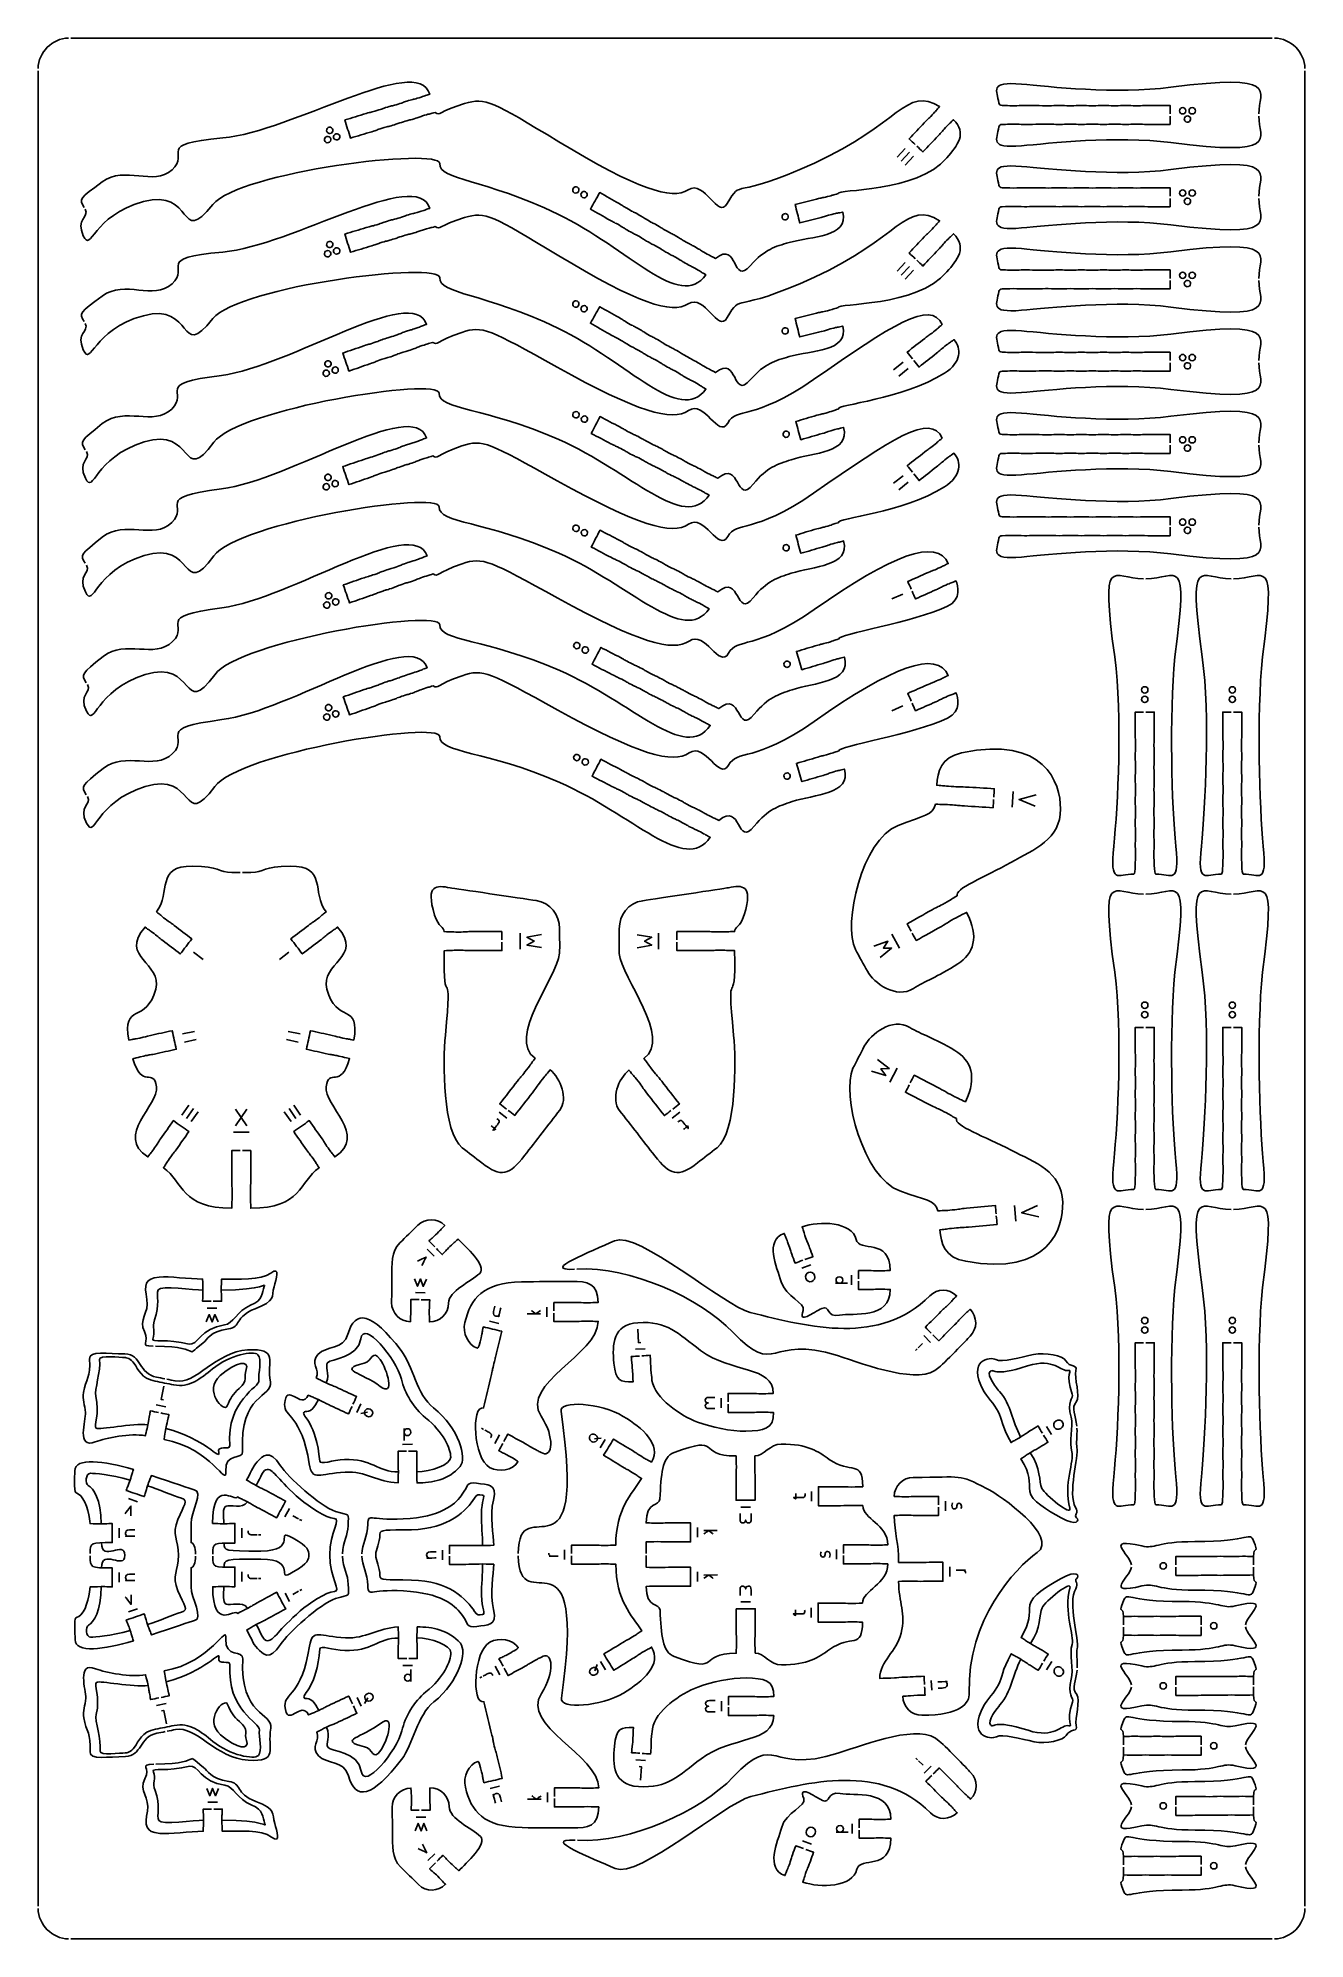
# Model space of a CAD drawing. Extents: x 0 to 200, y 0 to 300.
import ezdxf

# ---------------------------------------------------------------- set-up
doc = ezdxf.new("R2010")
doc.units = 0
doc.header["$MEASUREMENT"] = 0
doc.layers.add('DEFAULT', color=7, linetype='CONTINUOUS')

msp = doc.modelspace()

# ---------------------------------------------------------------- linework, layer by layer
at = {"layer": 'DEFAULT', "color": 1}
for points in [[(194.92, 300.1), (5.28, 300.1)], [(0.1, 5.28), (0.1, 294.92)], [(200.1, 5.28), (200.1, 294.92)], [(191.97, 59.15), (191.97, 60.45)], [(191.97, 57.54), (191.97, 58.8)], [(171.46, 49.68), (171.46, 50.98)], [(171.47, 48.08), (171.47, 49.33)], [(191.97, 40.23), (191.97, 41.51)], [(191.97, 38.61), (191.97, 39.88)], [(171.46, 30.74), (171.46, 32.04)], [(171.47, 29.14), (171.47, 30.39)], [(191.97, 21.28), (191.97, 22.57)], [(191.97, 19.67), (191.97, 20.93)], [(171.46, 11.81), (171.46, 13.1)], [(171.47, 10.2), (171.47, 11.45)], [(194.92, 0.1), (5.28, 0.1)]]:
    msp.add_lwpolyline(points, dxfattribs=at)
at = {"layer": 'DEFAULT', "color": 7}
for points in [[(137.01, 282.69), (135.7, 281.3)], [(137.67, 282.07), (136.35, 280.68)], [(138.32, 281.44), (137.01, 280.06)], [(137.01, 264.68), (135.7, 263.3)], [(137.67, 264.06), (136.35, 262.67)], [(138.32, 263.44), (137.01, 262.05)], [(136.66, 248.94), (135.17, 247.76)], [(137.47, 247.92), (135.97, 246.73)], [(136.66, 231.02), (135.17, 229.84)], [(137.47, 229.99), (135.97, 228.81)], [(136.64, 212.35), (134.89, 211.58)], [(136.64, 194.69), (134.89, 193.91)], [(154.04, 181.21), (153.88, 178.71)], [(157.64, 180.67), (154.96, 179.92), (157.53, 178.85)], [(76.22, 156.33), (76.21, 158.83)], [(79.6, 156.56), (77.29, 156.96), (78.44, 157.59), (77.29, 158.2), (79.59, 158.62)], [(94.68, 156.54), (96.99, 156.94), (95.84, 157.56), (96.99, 158.18), (94.68, 158.59)], [(98.06, 156.31), (98.06, 158.81)], [(133.04, 155.01), (134.85, 156.49), (133.54, 156.47), (134.25, 157.57), (132.04, 156.8)], [(136.1, 156.47), (134.88, 158.65)], [(26.18, 154.67), (24.66, 155.83)], [(38.2, 154.67), (39.72, 155.83)], [(24.79, 143.33), (22.93, 142.93)], [(25.07, 142.06), (23.21, 141.65)], [(39.31, 142.05), (41.18, 141.65)], [(39.59, 143.33), (41.46, 142.93)], [(132.62, 138.88), (134.48, 137.46), (133.17, 137.44), (133.91, 136.36), (131.68, 137.06)], [(135.73, 137.53), (134.58, 135.31)], [(23.92, 131.7), (22.82, 130.13)], [(24.66, 131.17), (23.56, 129.61)], [(25.4, 130.65), (24.3, 129.09)], [(33.08, 128.42), (31.26, 131.05)], [(31.26, 128.42), (33.08, 131.05)], [(38.98, 130.65), (40.08, 129.09)], [(39.73, 131.17), (40.82, 129.61)], [(40.47, 131.69), (41.56, 130.13)], [(74.11, 129.64), (72.9, 130.57)], [(101.44, 130.56), (100.23, 129.62)], [(30.94, 127.42), (33.44, 127.42)], [(154.47, 113.39), (154.24, 115.88)], [(158.06, 114.05), (155.36, 114.71), (157.88, 115.86)], [(61.54, 108.96), (62.61, 107.87)], [(122.1, 106.5), (120.67, 105.98)], [(59.53, 104.27), (60.01, 103.1), (60.47, 104.26), (60.91, 103.09), (61.4, 104.25)], [(61.2, 102.09), (59.68, 102.1)], [(126.01, 103.58), (127.9, 103.58)], [(128.53, 103.33), (128.53, 104.85)], [(26.82, 99.65), (28.35, 99.66)], [(80.43, 98.27), (80.43, 99.8)], [(28.53, 97.49), (28.02, 98.65), (27.58, 97.48), (27.13, 98.65), (26.65, 97.48)], [(71.37, 97.6), (72.85, 97.24)], [(79.43, 98.76), (77.3, 98.76)], [(94.76, 96.32), (94.91, 94.19), (95.28, 94.22)], [(94.4, 93.16), (95.93, 93.26)], [(138.87, 93.23), (138.61, 92.96)], [(139.74, 94.1), (139.02, 93.37)], [(140.99, 94.26), (139.91, 95.34)], [(19.95, 87.33), (19.53, 85.24), (19.89, 85.17)], [(18.77, 84.38), (20.27, 84.08)], [(51.07, 84.56), (50.42, 83.17)], [(107.92, 83.93), (107.92, 85.46)], [(52.09, 83.24), (51.08, 83.03)], [(57.66, 78.16), (59.19, 78.17)], [(57.91, 80.68), (57.91, 78.79)], [(70.44, 80.52), (70.11, 80.7)], [(72.22, 78.32), (72.95, 79.66)], [(87.95, 79.05), (88.98, 79.14)], [(88.83, 77.62), (89.62, 78.93)], [(159.28, 81), (160.08, 79.7)], [(15.81, 69.11), (14.36, 69.6)], [(122.19, 69.21), (122.19, 70.74)], [(143.36, 69.21), (143.36, 67.68)], [(39.8, 68.04), (39.08, 66.7)], [(40.32, 66.9), (41.23, 66.41)], [(41.4, 66.31), (41.73, 66.14)], [(112.56, 68.24), (111.03, 68.24)], [(12.91, 64.92), (12.91, 63.39)], [(32.27, 64.95), (32.27, 63.42)], [(34.89, 63.88), (35.26, 63.88)], [(104.2, 65.03), (104.2, 63.5)], [(105.2, 64.54), (107.33, 64.54)], [(63.93, 59.96), (63.93, 61.48)], [(83.22, 59.98), (83.22, 61.5)], [(126.14, 60.03), (126.14, 61.55)], [(12.92, 57.93), (12.92, 56.4)], [(32.28, 58.05), (32.29, 56.52)], [(104.21, 58.03), (104.21, 56.5)], [(105.21, 57.54), (107.34, 57.55)], [(144.05, 58.81), (144.05, 57.28)], [(34.9, 56.98), (35.27, 56.98)], [(39.09, 54.69), (39.82, 53.35)], [(40.33, 54.49), (41.24, 54.98)], [(41.42, 55.08), (41.75, 55.26)], [(14.38, 51.72), (15.83, 52.22)], [(111.05, 53.3), (112.58, 53.31)], [(122.15, 50.83), (122.15, 52.36)], [(59.23, 43.26), (57.7, 43.26)], [(58.97, 40.74), (58.97, 42.63)], [(72.99, 41.8), (72.26, 43.13)], [(88, 42.44), (88.39, 43.4)], [(89.66, 42.57), (88.87, 43.87)], [(160.12, 43.87), (159.32, 42.57)], [(70.18, 41.48), (69.86, 41.3)], [(141.11, 40.89), (141.18, 39.36)], [(20.32, 37.26), (18.82, 36.96)], [(20.37, 34.08), (19.95, 36.16), (19.59, 36.09)], [(50.47, 38.23), (51.12, 36.85)], [(52.15, 38.17), (51.65, 37.27)], [(107.98, 36.08), (107.98, 37.61)], [(96, 28.25), (94.48, 28.35)], [(95.21, 25.17), (95.35, 27.29), (94.99, 27.31)], [(138.95, 28.38), (138.68, 28.65)], [(139.82, 27.51), (139.09, 28.24)], [(139.99, 26.27), (141.07, 27.35)], [(72.93, 24.21), (71.45, 23.85)], [(28.61, 23.87), (28.11, 22.7), (27.67, 23.87), (27.21, 22.7), (26.74, 23.87)], [(26.91, 21.7), (28.44, 21.7)], [(79.52, 22.16), (77.39, 22.15)], [(80.52, 21.67), (80.51, 23.2)], [(59.63, 17.15), (60.11, 18.33), (60.57, 17.16), (61.01, 18.34), (61.5, 17.18)], [(61.3, 19.34), (59.77, 19.32)], [(128.63, 16.73), (128.63, 18.26)], [(120.77, 15.59), (122.21, 15.07)], [(126.11, 16.98), (128, 16.98)], [(61.65, 12.47), (62.72, 13.56)]]:
    msp.add_lwpolyline(points, dxfattribs=at)
at = {"layer": 'DEFAULT', "color": 1}
for points in [[(0.1, 295.28), (0.2, 297.9), (2.3, 300), (4.93, 300.1)], [(195.27, 300.1), (197.9, 300.01), (200.01, 297.9), (200.1, 295.28)], [(0.1, 4.93), (0.19, 2.3), (2.3, 0.2), (4.93, 0.1)], [(195.27, 0.1), (197.9, 0.19), (200.01, 2.3), (200.1, 4.93)]]:
    msp.add_open_spline(points, degree=3, dxfattribs=at)
for points, knots in [([(7.38, 273.37), (6.56, 274.7), (6.69, 274.8), (10.22, 277.39), (13.88, 280.06), (18.29, 276.62), (21.26, 279.3), (24.24, 281.98), (18.27, 283.34), (29.27, 284.34), (40.26, 285.33), (59.96, 297.77), (61.93, 291.23), (61.1, 290.98), (61.21, 290.96), (60.28, 290.68), (59.35, 290.39), (59.42, 290.47), (58.59, 290.22), (57.75, 289.96), (57.86, 289.95), (56.94, 289.66), (56, 289.38), (56.08, 289.46), (55.25, 289.2), (54.41, 288.95), (54.52, 288.93), (53.59, 288.65), (52.66, 288.37), (52.73, 288.44), (51.9, 288.19), (50.78, 287.85), (49.66, 287.51), (48.54, 287.17), (48.83, 286.21), (49.13, 285.26), (49.42, 284.3), (50.53, 284.64), (51.65, 284.98), (52.77, 285.31), (53.61, 285.57), (53.5, 285.59), (54.43, 285.87), (55.35, 286.15), (55.28, 286.08), (56.11, 286.33), (56.95, 286.58), (56.84, 286.6), (57.77, 286.89), (58.7, 287.17), (58.63, 287.09), (59.46, 287.35), (60.3, 287.6), (60.19, 287.62), (61.12, 287.9), (62.04, 288.19), (61.97, 288.11), (62.81, 288.36), (63.59, 287.77), (63.22, 288.47), (67.43, 289.76), (70.77, 290.78), (71.82, 290.05), (82.31, 283.73), (94.72, 276.25), (100.12, 274.48), (102.74, 276.15), (105.36, 277.83), (107.41, 271.42), (108.89, 273.98), (111.28, 278.11), (109.48, 274.31), (122.66, 280.35), (135.94, 286.42), (137.25, 292.6), (142.42, 289.27), (141.82, 288.64), (141.92, 288.67), (141.25, 287.97), (140.59, 287.26), (140.61, 287.37), (140.01, 286.73), (139.21, 285.88), (138.41, 285.03), (137.61, 284.19), (137.93, 283.88), (138.25, 283.58), (138.57, 283.28)], [0, 0, 0, 0, 1, 1, 1, 2, 2, 2, 3, 3, 3, 4, 4, 4, 5, 5, 5, 6, 6, 6, 7, 7, 7, 8, 8, 8, 9, 9, 9, 10, 10, 10, 19.946095, 19.946095, 19.946095, 28.448859, 28.448859, 28.448859, 38.363343, 38.363343, 38.363343, 39.363343, 39.363343, 39.363343, 41.363343, 41.363343, 41.363343, 42.363343, 42.363343, 42.363343, 43.383343, 43.383343, 43.383343, 44.383343, 44.383343, 44.383343, 45.383343, 45.383343, 45.383343, 46.383343, 46.383343, 46.383343, 47.383343, 47.383343, 47.383343, 48.383343, 48.383343, 48.383343, 49.383343, 49.383343, 49.383343, 50.383343, 50.383343, 50.383343, 51.383343, 51.383343, 51.383343, 52.383343, 52.383343, 52.383343, 53.383343, 53.383343, 53.383343, 63.300621, 63.300621, 63.300621, 67.056856, 67.056856, 67.056856, 67.056856]), ([(178.8, 288.14), (178.8, 288.58), (178.8, 289.02), (178.8, 289.46), (177.63, 289.46), (176.46, 289.46), (175.29, 289.46), (174.42, 289.46), (174.52, 289.41), (173.55, 289.41), (172.57, 289.41), (172.67, 289.46), (171.8, 289.46), (170.92, 289.46), (171.02, 289.41), (170.05, 289.41), (169.07, 289.41), (169.17, 289.46), (168.3, 289.46), (167.42, 289.46), (167.52, 289.41), (166.55, 289.41), (165.57, 289.41), (165.67, 289.46), (164.8, 289.46), (163.92, 289.46), (164.02, 289.41), (163.05, 289.41), (162.07, 289.41), (162.17, 289.46), (161.3, 289.46), (160.42, 289.46), (160.52, 289.41), (159.55, 289.41), (158.57, 289.41), (156.67, 289.46), (155.8, 289.46), (154.93, 289.46), (155.02, 289.41), (154.05, 289.41), (153.08, 289.41), (153.18, 289.46), (152.3, 289.46), (152.01, 289.46), (151.77, 289.64), (151.77, 289.86), (151.51, 291.82), (150.17, 293.27), (155.33, 292.82), (159.6, 292.45), (170.23, 291.21), (178.94, 292.33), (196.24, 294.53), (192.9, 291.84), (192.8, 288.14)], [0, 0, 0, 0, 3.75, 3.75, 3.75, 13.68, 13.68, 13.68, 14.68, 14.68, 14.68, 15.68, 15.68, 15.68, 16.68, 16.68, 16.68, 17.68, 17.68, 17.68, 18.68, 18.68, 18.68, 19.68, 19.68, 19.68, 20.68, 20.68, 20.68, 21.68, 21.68, 21.68, 22.68, 22.68, 22.68, 23.68, 23.68, 23.68, 24.68, 24.68, 24.68, 25.68, 25.68, 25.68, 26.68, 26.68, 26.68, 27.68, 27.68, 27.68, 28.68, 28.68, 28.68, 29.68, 29.68, 29.68, 29.68]), ([(138.83, 283.04), (139.15, 282.73), (139.47, 282.43), (139.79, 282.12), (140.59, 282.97), (141.39, 283.82), (142.19, 284.67), (142.79, 285.3), (142.69, 285.27), (143.36, 285.97), (144.03, 286.68), (143.99, 286.58), (144.6, 287.21), (146.85, 285.11), (145.2, 283.09), (143.57, 281.19), (138.78, 275.58), (126.18, 276.3), (126.4, 275.55), (125.55, 275.33), (125.66, 275.32), (124.72, 275.07), (123.78, 274.84), (123.85, 274.91), (123.01, 274.69), (121.88, 274.41), (120.75, 274.12), (119.62, 273.83), (119.86, 272.86), (120.11, 271.9), (120.35, 270.93), (121.48, 271.21), (122.61, 271.5), (123.74, 271.79), (124.59, 272), (124.49, 272.03), (125.43, 272.26), (126.37, 272.51), (126.29, 272.43), (127.14, 272.64), (128.11, 268.58), (122.23, 268.86), (118.68, 267.83), (116.48, 267.19), (114.84, 266.8), (112.57, 264.2), (109.61, 260.82), (110.72, 268.22), (107.02, 265.32), (106.26, 265.76), (106.32, 265.66), (105.48, 266.15), (104.64, 266.62), (104.74, 266.62), (103.98, 267.05), (103.23, 267.48), (103.28, 267.39), (102.44, 267.88), (101.6, 268.35), (101.7, 268.35), (100.94, 268.78), (100.19, 269.22), (100.25, 269.12), (99.4, 269.61), (98.55, 270.08), (98.66, 270.08), (97.9, 270.51), (97.14, 270.94), (97.21, 270.85), (96.36, 271.34), (95.52, 271.81), (95.62, 271.82), (94.86, 272.24), (94.1, 272.68), (94.16, 272.59), (93.31, 273.07), (92.47, 273.54), (92.58, 273.54), (91.82, 273.97), (90.81, 274.55), (89.8, 275.13), (88.78, 275.71), (88.29, 274.84), (87.79, 273.97), (87.3, 273.1), (88.31, 272.52), (89.32, 271.95), (90.34, 271.37), (91.1, 270.94), (91.04, 271.03), (91.88, 270.54), (92.73, 270.06), (92.62, 270.07), (93.38, 269.64), (94.14, 269.21), (94.08, 269.29), (94.92, 268.81), (95.77, 268.33), (95.66, 268.34), (96.42, 267.91), (97.18, 267.47), (97.12, 267.56), (97.96, 267.08), (98.81, 266.6), (98.7, 266.61), (99.46, 266.18), (100.22, 265.74), (100.16, 265.83), (101, 265.35), (101.85, 264.87), (101.74, 264.88), (102.5, 264.45), (103.26, 264.02), (103.2, 264.1), (104.05, 263.62), (104.89, 263.14), (104.78, 263.15), (105.54, 262.72), (101.35, 257.01), (93.44, 266.84), (82.15, 272.31), (70.65, 277.88), (63.37, 277.68), (63.52, 280.28), (63.67, 282.9), (31.8, 278.97), (27.7, 273.82), (22.21, 266.92), (24.82, 276.5), (16.73, 274.28), (8.62, 272.06), (8.51, 266.11), (7.25, 268.89), (6.03, 271.57), (8.23, 271.73), (7.56, 273.07)], [0, 0, 0, 0, 3.76311, 3.76311, 3.76311, 13.688054, 13.688054, 13.688054, 14.688054, 14.688054, 14.688054, 15.688054, 15.688054, 15.688054, 16.688054, 16.688054, 16.688054, 17.688054, 17.688054, 17.688054, 18.688054, 18.688054, 18.688054, 19.688054, 19.688054, 19.688054, 29.615133, 29.615133, 29.615133, 38.106364, 38.106364, 38.106364, 48.021287, 48.021287, 48.021287, 49.021287, 49.021287, 49.021287, 50.021287, 50.021287, 50.021287, 51.021287, 51.021287, 51.021287, 52.021287, 52.021287, 52.021287, 53.021287, 53.021287, 53.021287, 54.021287, 54.021287, 54.021287, 55.021287, 55.021287, 55.021287, 56.021287, 56.021287, 56.021287, 57.021287, 57.021287, 57.021287, 58.021287, 58.021287, 58.021287, 59.021287, 59.021287, 59.021287, 60.021287, 60.021287, 60.021287, 61.021287, 61.021287, 61.021287, 62.021287, 62.021287, 62.021287, 63.021287, 63.021287, 63.021287, 72.929183, 72.929183, 72.929183, 81.434252, 81.434252, 81.434252, 91.340921, 91.340921, 91.340921, 92.340921, 92.340921, 92.340921, 93.340921, 93.340921, 93.340921, 94.340921, 94.340921, 94.340921, 95.340921, 95.340921, 95.340921, 96.340921, 96.340921, 96.340921, 97.340921, 97.340921, 97.340921, 98.340921, 98.340921, 98.340921, 99.340921, 99.340921, 99.340921, 100.340921, 100.340921, 100.340921, 101.340921, 101.340921, 101.340921, 102.340921, 102.340921, 102.340921, 103.340921, 103.340921, 103.340921, 104.340921, 104.340921, 104.340921, 105.340921, 105.340921, 105.340921, 106.340921, 106.340921, 106.340921, 107.340921, 107.340921, 107.340921, 107.340921]), ([(192.8, 287.79), (192.9, 284.08), (196.24, 281.39), (178.94, 283.6), (170.18, 284.71), (159.62, 283.47), (155.33, 283.09), (150.17, 282.65), (151.51, 284.1), (151.77, 286.06), (151.77, 286.28), (152.01, 286.46), (152.3, 286.46), (153.18, 286.46), (153.08, 286.51), (154.05, 286.51), (155.02, 286.51), (154.93, 286.46), (155.8, 286.46), (156.67, 286.46), (158.57, 286.51), (159.55, 286.51), (160.52, 286.51), (160.42, 286.46), (161.3, 286.46), (162.17, 286.46), (162.07, 286.51), (163.05, 286.51), (164.02, 286.51), (163.92, 286.46), (164.8, 286.46), (165.67, 286.46), (165.57, 286.51), (166.55, 286.51), (167.52, 286.51), (167.42, 286.46), (168.3, 286.46), (169.17, 286.46), (169.07, 286.51), (170.05, 286.51), (171.02, 286.51), (170.92, 286.46), (171.8, 286.46), (172.67, 286.46), (172.57, 286.51), (173.55, 286.51), (174.52, 286.51), (174.42, 286.46), (175.3, 286.46), (176.46, 286.46), (177.63, 286.46), (178.8, 286.46), (178.8, 286.9), (178.8, 287.34), (178.8, 287.79)], [0, 0, 0, 0, 1, 1, 1, 2, 2, 2, 3, 3, 3, 4, 4, 4, 5, 5, 5, 6.01, 6.01, 6.01, 7.01, 7.01, 7.01, 8.01, 8.01, 8.01, 9.01, 9.01, 9.01, 10.01, 10.01, 10.01, 11.01, 11.01, 11.01, 12.01, 12.01, 12.01, 13.01, 13.01, 13.01, 14.01, 14.01, 14.01, 15.01, 15.01, 15.01, 16.01, 16.01, 16.01, 25.93, 25.93, 25.93, 29.69, 29.69, 29.69, 29.69]), ([(7.38, 255.36), (6.56, 256.69), (6.69, 256.8), (10.22, 259.38), (13.88, 262.05), (18.29, 258.61), (21.26, 261.3), (24.24, 263.97), (18.27, 265.33), (29.27, 266.33), (40.26, 267.33), (59.96, 279.77), (61.93, 273.22), (61.1, 272.97), (61.21, 272.95), (60.28, 272.67), (59.35, 272.39), (59.42, 272.46), (58.59, 272.21), (57.75, 271.95), (57.86, 271.94), (56.94, 271.65), (56, 271.38), (56.08, 271.45), (55.25, 271.2), (54.41, 270.94), (54.52, 270.92), (53.59, 270.64), (52.66, 270.36), (52.73, 270.43), (51.9, 270.18), (50.78, 269.84), (49.66, 269.5), (48.54, 269.16), (48.83, 268.21), (49.13, 267.25), (49.42, 266.3), (50.53, 266.63), (51.65, 266.97), (52.77, 267.31), (53.61, 267.56), (53.5, 267.58), (54.43, 267.87), (55.35, 268.14), (55.28, 268.07), (56.11, 268.33), (56.95, 268.58), (56.84, 268.6), (57.77, 268.88), (58.7, 269.16), (58.63, 269.09), (59.46, 269.34), (60.3, 269.59), (60.19, 269.61), (61.12, 269.89), (62.04, 270.18), (61.97, 270.1), (62.81, 270.35), (63.59, 269.76), (63.22, 270.47), (67.43, 271.76), (70.77, 272.78), (71.82, 272.05), (82.31, 265.73), (94.72, 258.25), (100.12, 256.47), (102.74, 258.15), (105.36, 259.83), (107.41, 253.42), (108.89, 255.97), (111.28, 260.1), (109.48, 256.3), (122.66, 262.34), (135.94, 268.42), (137.25, 274.59), (142.42, 271.27), (141.82, 270.63), (141.92, 270.67), (141.25, 269.96), (140.59, 269.26), (140.61, 269.36), (140.01, 268.72), (139.21, 267.87), (138.41, 267.03), (137.61, 266.18), (137.93, 265.88), (138.25, 265.57), (138.57, 265.27)], [0, 0, 0, 0, 1, 1, 1, 2, 2, 2, 3, 3, 3, 4, 4, 4, 5, 5, 5, 6, 6, 6, 7, 7, 7, 8, 8, 8, 9, 9, 9, 10, 10, 10, 19.946095, 19.946095, 19.946095, 28.448859, 28.448859, 28.448859, 38.363343, 38.363343, 38.363343, 39.363343, 39.363343, 39.363343, 41.363343, 41.363343, 41.363343, 42.363343, 42.363343, 42.363343, 43.383343, 43.383343, 43.383343, 44.383343, 44.383343, 44.383343, 45.383343, 45.383343, 45.383343, 46.383343, 46.383343, 46.383343, 47.383343, 47.383343, 47.383343, 48.383343, 48.383343, 48.383343, 49.383343, 49.383343, 49.383343, 50.383343, 50.383343, 50.383343, 51.383343, 51.383343, 51.383343, 52.383343, 52.383343, 52.383343, 53.383343, 53.383343, 53.383343, 63.307884, 63.307884, 63.307884, 67.064118, 67.064118, 67.064118, 67.064118]), ([(178.8, 275.15), (178.8, 275.6), (178.8, 276.04), (178.8, 276.48), (177.63, 276.48), (176.46, 276.48), (175.29, 276.48), (174.42, 276.48), (174.52, 276.43), (173.55, 276.43), (172.57, 276.43), (172.67, 276.48), (171.8, 276.48), (170.92, 276.48), (171.02, 276.43), (170.05, 276.43), (169.07, 276.43), (169.17, 276.48), (168.3, 276.48), (167.42, 276.48), (167.52, 276.43), (166.55, 276.43), (165.57, 276.43), (165.67, 276.48), (164.8, 276.48), (163.92, 276.48), (164.02, 276.43), (163.05, 276.43), (162.07, 276.43), (162.17, 276.48), (161.3, 276.48), (160.42, 276.48), (160.52, 276.43), (159.55, 276.43), (158.57, 276.43), (156.67, 276.48), (155.8, 276.48), (154.93, 276.48), (155.02, 276.43), (154.05, 276.43), (153.08, 276.43), (153.18, 276.48), (152.3, 276.48), (152.01, 276.48), (151.77, 276.66), (151.77, 276.88), (151.51, 278.84), (150.17, 280.29), (155.33, 279.84), (159.6, 279.47), (170.23, 278.23), (178.94, 279.34), (196.24, 281.55), (192.9, 278.86), (192.8, 275.15)], [0, 0, 0, 0, 3.76, 3.76, 3.76, 13.69, 13.69, 13.69, 14.69, 14.69, 14.69, 15.69, 15.69, 15.69, 16.69, 16.69, 16.69, 17.69, 17.69, 17.69, 18.69, 18.69, 18.69, 19.69, 19.69, 19.69, 20.69, 20.69, 20.69, 21.69, 21.69, 21.69, 22.69, 22.69, 22.69, 23.69, 23.69, 23.69, 24.69, 24.69, 24.69, 25.69, 25.69, 25.69, 26.69, 26.69, 26.69, 27.69, 27.69, 27.69, 28.69, 28.69, 28.69, 29.69, 29.69, 29.69, 29.69]), ([(192.8, 274.8), (192.9, 271.1), (196.24, 268.41), (178.94, 270.62), (170.18, 271.73), (159.62, 270.49), (155.33, 270.12), (150.17, 269.67), (151.51, 271.12), (151.77, 273.08), (151.77, 273.3), (152.01, 273.48), (152.3, 273.48), (153.18, 273.48), (153.08, 273.53), (154.05, 273.53), (155.02, 273.53), (154.93, 273.48), (155.8, 273.48), (156.67, 273.48), (158.57, 273.53), (159.55, 273.53), (160.52, 273.53), (160.42, 273.48), (161.3, 273.48), (162.17, 273.48), (162.07, 273.53), (163.05, 273.53), (164.02, 273.53), (163.92, 273.48), (164.8, 273.48), (165.67, 273.48), (165.57, 273.53), (166.55, 273.53), (167.52, 273.53), (167.42, 273.48), (168.3, 273.48), (169.17, 273.48), (169.07, 273.53), (170.05, 273.53), (171.02, 273.53), (170.92, 273.48), (171.8, 273.48), (172.67, 273.48), (172.57, 273.53), (173.55, 273.53), (174.52, 273.53), (174.42, 273.48), (175.3, 273.48), (176.46, 273.48), (177.63, 273.48), (178.8, 273.48), (178.8, 273.92), (178.8, 274.36), (178.8, 274.8)], [0, 0, 0, 0, 1, 1, 1, 2, 2, 2, 3, 3, 3, 4, 4, 4, 5, 5, 5, 6.01, 6.01, 6.01, 7.01, 7.01, 7.01, 8.01, 8.01, 8.01, 9.01, 9.01, 9.01, 10.01, 10.01, 10.01, 11.01, 11.01, 11.01, 12.01, 12.01, 12.01, 13.01, 13.01, 13.01, 14.01, 14.01, 14.01, 15.01, 15.01, 15.01, 16.01, 16.01, 16.01, 25.93, 25.93, 25.93, 29.68, 29.68, 29.68, 29.68]), ([(138.83, 265.03), (139.15, 264.73), (139.47, 264.42), (139.79, 264.12), (140.59, 264.97), (141.39, 265.81), (142.19, 266.66), (142.79, 267.3), (142.69, 267.26), (143.36, 267.97), (144.03, 268.67), (143.99, 268.57), (144.6, 269.2), (146.85, 267.1), (145.2, 265.09), (143.57, 263.19), (138.78, 257.57), (126.18, 258.3), (126.4, 257.55), (125.55, 257.33), (125.66, 257.31), (124.72, 257.07), (123.78, 256.83), (123.85, 256.9), (123.01, 256.69), (121.88, 256.4), (120.75, 256.11), (119.62, 255.82), (119.86, 254.86), (120.11, 253.89), (120.35, 252.92), (121.48, 253.21), (122.61, 253.49), (123.74, 253.78), (124.59, 254), (124.49, 254.02), (125.43, 254.26), (126.37, 254.5), (126.29, 254.42), (127.14, 254.64), (128.11, 250.57), (122.23, 250.85), (118.68, 249.82), (116.48, 249.18), (114.84, 248.79), (112.57, 246.19), (109.61, 242.81), (110.72, 250.21), (107.02, 247.31), (106.26, 247.75), (106.32, 247.66), (105.48, 248.14), (104.64, 248.61), (104.74, 248.61), (103.98, 249.04), (103.23, 249.47), (103.28, 249.39), (102.44, 249.87), (101.6, 250.34), (101.7, 250.34), (100.94, 250.77), (100.19, 251.21), (100.25, 251.12), (99.4, 251.6), (98.55, 252.07), (98.66, 252.07), (97.9, 252.5), (97.14, 252.94), (97.21, 252.85), (96.36, 253.33), (95.52, 253.8), (95.62, 253.81), (94.86, 254.24), (94.1, 254.67), (94.16, 254.58), (93.31, 255.07), (92.47, 255.54), (92.58, 255.54), (91.82, 255.97), (90.81, 256.54), (89.8, 257.12), (88.78, 257.7), (88.29, 256.83), (87.79, 255.96), (87.3, 255.09), (88.31, 254.52), (89.32, 253.94), (90.34, 253.36), (91.1, 252.93), (91.04, 253.02), (91.88, 252.53), (92.73, 252.06), (92.62, 252.06), (93.38, 251.63), (94.14, 251.2), (94.08, 251.28), (94.92, 250.8), (95.77, 250.32), (95.66, 250.33), (96.42, 249.9), (97.18, 249.47), (97.12, 249.56), (97.96, 249.08), (98.81, 248.59), (98.7, 248.6), (99.46, 248.17), (100.22, 247.74), (100.16, 247.82), (101, 247.35), (101.85, 246.86), (101.74, 246.87), (102.5, 246.44), (103.26, 246.01), (103.2, 246.1), (104.05, 245.61), (104.89, 245.13), (104.78, 245.14), (105.54, 244.71), (101.35, 239.01), (93.44, 248.83), (82.15, 254.31), (70.65, 259.88), (63.37, 259.67), (63.52, 262.28), (63.67, 264.89), (31.8, 260.96), (27.7, 255.81), (22.21, 248.91), (24.82, 258.49), (16.73, 256.27), (8.62, 254.05), (8.51, 248.1), (7.25, 250.88), (6.03, 253.56), (8.23, 253.72), (7.56, 255.06)], [0, 0, 0, 0, 3.756235, 3.756235, 3.756235, 13.673906, 13.673906, 13.673906, 14.673906, 14.673906, 14.673906, 15.673906, 15.673906, 15.673906, 16.673906, 16.673906, 16.673906, 17.673906, 17.673906, 17.673906, 18.673906, 18.673906, 18.673906, 19.673906, 19.673906, 19.673906, 29.600985, 29.600985, 29.600985, 38.092216, 38.092216, 38.092216, 48.004683, 48.004683, 48.004683, 49.004683, 49.004683, 49.004683, 50.004683, 50.004683, 50.004683, 51.004683, 51.004683, 51.004683, 52.004683, 52.004683, 52.004683, 53.004683, 53.004683, 53.004683, 54.004683, 54.004683, 54.004683, 55.004683, 55.004683, 55.004683, 56.004683, 56.004683, 56.004683, 57.004683, 57.004683, 57.004683, 58.004683, 58.004683, 58.004683, 59.004683, 59.004683, 59.004683, 60.004683, 60.004683, 60.004683, 61.004683, 61.004683, 61.004683, 62.004683, 62.004683, 62.004683, 63.004683, 63.004683, 63.004683, 72.912579, 72.912579, 72.912579, 81.417648, 81.417648, 81.417648, 91.329267, 91.329267, 91.329267, 92.329267, 92.329267, 92.329267, 93.329267, 93.329267, 93.329267, 94.329267, 94.329267, 94.329267, 95.329267, 95.329267, 95.329267, 96.329267, 96.329267, 96.329267, 97.329267, 97.329267, 97.329267, 98.329267, 98.329267, 98.329267, 99.329267, 99.329267, 99.329267, 100.329267, 100.329267, 100.329267, 101.329267, 101.329267, 101.329267, 102.329267, 102.329267, 102.329267, 103.329267, 103.329267, 103.329267, 104.329267, 104.329267, 104.329267, 105.329267, 105.329267, 105.329267, 106.329267, 106.329267, 106.329267, 107.329267, 107.329267, 107.329267, 107.329267]), ([(178.8, 262.17), (178.8, 262.61), (178.8, 263.06), (178.8, 263.5), (177.63, 263.5), (176.46, 263.5), (175.29, 263.5), (174.42, 263.5), (174.52, 263.45), (173.55, 263.45), (172.57, 263.45), (172.67, 263.5), (171.8, 263.5), (170.92, 263.5), (171.02, 263.45), (170.05, 263.45), (169.07, 263.45), (169.17, 263.5), (168.3, 263.5), (167.42, 263.5), (167.52, 263.45), (166.55, 263.45), (165.57, 263.45), (165.67, 263.5), (164.8, 263.5), (163.92, 263.5), (164.02, 263.45), (163.05, 263.45), (162.07, 263.45), (162.17, 263.5), (161.3, 263.5), (160.42, 263.5), (160.52, 263.45), (159.55, 263.45), (158.57, 263.45), (156.67, 263.5), (155.8, 263.5), (154.93, 263.5), (155.02, 263.45), (154.05, 263.45), (153.08, 263.45), (153.18, 263.5), (152.3, 263.5), (152.01, 263.5), (151.77, 263.67), (151.77, 263.9), (151.51, 265.86), (150.17, 267.3), (155.33, 266.86), (159.6, 266.49), (170.23, 265.25), (178.94, 266.36), (196.24, 268.57), (192.9, 265.88), (192.8, 262.17)], [0, 0, 0, 0, 3.76, 3.76, 3.76, 13.69, 13.69, 13.69, 14.69, 14.69, 14.69, 15.69, 15.69, 15.69, 16.69, 16.69, 16.69, 17.69, 17.69, 17.69, 18.69, 18.69, 18.69, 19.69, 19.69, 19.69, 20.69, 20.69, 20.69, 21.69, 21.69, 21.69, 22.69, 22.69, 22.69, 23.69, 23.69, 23.69, 24.69, 24.69, 24.69, 25.69, 25.69, 25.69, 26.69, 26.69, 26.69, 27.69, 27.69, 27.69, 28.69, 28.69, 28.69, 29.69, 29.69, 29.69, 29.69]), ([(7.55, 235.12), (6.68, 236.42), (6.81, 236.53), (10.25, 239.24), (13.81, 242.05), (18.34, 238.76), (21.22, 241.55), (24.1, 244.32), (18.08, 245.47), (29.04, 246.86), (40, 248.25), (59.23, 261.38), (61.44, 254.91), (60.61, 254.63), (60.72, 254.61), (59.8, 254.3), (58.89, 253.99), (58.96, 254.06), (58.13, 253.78), (57.31, 253.49), (57.42, 253.49), (56.49, 253.17), (55.58, 252.85), (55.65, 252.93), (54.83, 252.64), (54, 252.37), (54.11, 252.35), (53.19, 252.04), (52.27, 251.72), (52.34, 251.8), (51.52, 251.51), (50.41, 251.14), (49.31, 250.76), (48.2, 250.38), (48.53, 249.43), (48.85, 248.49), (49.18, 247.54), (50.28, 247.92), (51.38, 248.3), (52.48, 248.68), (53.32, 248.96), (53.21, 248.97), (54.13, 249.29), (55.04, 249.61), (54.97, 249.53), (55.8, 249.81), (56.62, 250.1), (56.52, 250.11), (57.44, 250.42), (58.35, 250.74), (58.28, 250.66), (59.11, 250.94), (59.93, 251.22), (59.82, 251.24), (60.74, 251.55), (61.66, 251.87), (61.59, 251.8), (62.41, 252.07), (63.21, 251.51), (62.82, 252.21), (66.99, 253.64), (70.29, 254.78), (71.36, 254.09), (82.07, 248.14), (94.73, 241.11), (100.2, 239.53), (102.76, 241.3), (105.32, 243.07), (107.52, 236.77), (108.98, 239.34), (110.43, 241.92), (112.96, 239.57), (122.52, 246.19), (134.89, 254.77), (141.03, 258.94), (142.82, 254.87), (142.13, 254.33), (142.24, 254.35), (141.48, 253.74), (140.71, 253.14), (140.76, 253.24), (140.07, 252.7), (139.15, 251.98), (138.24, 251.26), (137.32, 250.53), (137.59, 250.19), (137.87, 249.84), (138.14, 249.49)], [0, 0, 0, 0, 1, 1, 1, 2, 2, 2, 3, 3, 3, 4, 4, 4, 5, 5, 5, 6, 6, 6, 7, 7, 7, 8, 8, 8, 9, 9, 9, 10, 10, 10, 19.936217, 19.936217, 19.936217, 28.44001, 28.44001, 28.44001, 38.34785, 38.34785, 38.34785, 39.34785, 39.34785, 39.34785, 40.36785, 40.36785, 40.36785, 41.36785, 41.36785, 41.36785, 42.38785, 42.38785, 42.38785, 43.38785, 43.38785, 43.38785, 44.38785, 44.38785, 44.38785, 45.38785, 45.38785, 45.38785, 46.38785, 46.38785, 46.38785, 47.38785, 47.38785, 47.38785, 48.38785, 48.38785, 48.38785, 49.38785, 49.38785, 49.38785, 50.38785, 50.38785, 50.38785, 51.38785, 51.38785, 51.38785, 52.38785, 52.38785, 52.38785, 62.314562, 62.314562, 62.314562, 66.067547, 66.067547, 66.067547, 66.067547]), ([(192.8, 261.82), (192.9, 258.12), (196.24, 255.43), (178.94, 257.63), (170.18, 258.75), (159.62, 257.5), (155.33, 257.13), (150.17, 256.69), (151.51, 258.14), (151.77, 260.1), (151.77, 260.32), (152.01, 260.5), (152.3, 260.5), (153.18, 260.5), (153.08, 260.55), (154.05, 260.55), (155.02, 260.55), (154.93, 260.5), (155.8, 260.5), (156.67, 260.5), (158.57, 260.55), (159.55, 260.55), (160.52, 260.55), (160.42, 260.5), (161.3, 260.5), (162.17, 260.5), (162.07, 260.55), (163.05, 260.55), (164.02, 260.55), (163.92, 260.5), (164.8, 260.5), (165.67, 260.5), (165.57, 260.55), (166.55, 260.55), (167.52, 260.55), (167.42, 260.5), (168.3, 260.5), (169.17, 260.5), (169.07, 260.55), (170.05, 260.55), (171.02, 260.55), (170.92, 260.5), (171.8, 260.5), (172.67, 260.5), (172.57, 260.55), (173.55, 260.55), (174.52, 260.55), (174.42, 260.5), (175.3, 260.5), (176.46, 260.5), (177.63, 260.5), (178.8, 260.5), (178.8, 260.94), (178.8, 261.38), (178.8, 261.82)], [0, 0, 0, 0, 1, 1, 1, 2, 2, 2, 3, 3, 3, 4, 4, 4, 5, 5, 5, 6.01, 6.01, 6.01, 7.01, 7.01, 7.01, 8.01, 8.01, 8.01, 9.01, 9.01, 9.01, 10.01, 10.01, 10.01, 11.01, 11.01, 11.01, 12.01, 12.01, 12.01, 13.01, 13.01, 13.01, 14.01, 14.01, 14.01, 15.01, 15.01, 15.01, 16.01, 16.01, 16.01, 25.93, 25.93, 25.93, 29.68, 29.68, 29.68, 29.68]), ([(178.8, 249.19), (178.8, 249.63), (178.8, 250.07), (178.8, 250.52), (177.63, 250.52), (176.46, 250.52), (175.29, 250.52), (174.42, 250.52), (174.52, 250.47), (173.55, 250.47), (172.57, 250.47), (172.67, 250.52), (171.8, 250.52), (170.92, 250.52), (171.02, 250.47), (170.05, 250.47), (169.07, 250.47), (169.17, 250.52), (168.3, 250.52), (167.42, 250.52), (167.52, 250.47), (166.55, 250.47), (165.57, 250.47), (165.67, 250.52), (164.8, 250.52), (163.92, 250.52), (164.02, 250.47), (163.05, 250.47), (162.07, 250.47), (162.17, 250.52), (161.3, 250.52), (160.42, 250.52), (160.52, 250.47), (159.55, 250.47), (158.57, 250.47), (156.67, 250.52), (155.8, 250.52), (154.93, 250.52), (155.02, 250.47), (154.05, 250.47), (153.08, 250.47), (153.18, 250.52), (152.3, 250.52), (152.01, 250.52), (151.77, 250.69), (151.77, 250.91), (151.51, 252.88), (150.17, 254.32), (155.33, 253.88), (159.6, 253.51), (170.23, 252.27), (178.94, 253.38), (196.24, 255.59), (192.9, 252.9), (192.8, 249.19)], [0, 0, 0, 0, 3.75, 3.75, 3.75, 13.68, 13.68, 13.68, 14.68, 14.68, 14.68, 15.68, 15.68, 15.68, 16.68, 16.68, 16.68, 17.68, 17.68, 17.68, 18.68, 18.68, 18.68, 19.68, 19.68, 19.68, 20.68, 20.68, 20.68, 21.68, 21.68, 21.68, 22.68, 22.68, 22.68, 23.68, 23.68, 23.68, 24.68, 24.68, 24.68, 25.68, 25.68, 25.68, 26.68, 26.68, 26.68, 27.68, 27.68, 27.68, 28.68, 28.68, 28.68, 29.68, 29.68, 29.68, 29.68]), ([(138.36, 249.22), (138.63, 248.87), (138.9, 248.53), (139.18, 248.18), (140.09, 248.9), (141.01, 249.62), (141.92, 250.34), (142.61, 250.89), (142.51, 250.86), (143.27, 251.47), (144.03, 252.07), (143.99, 251.97), (144.67, 252.51), (145.89, 251.11), (145.94, 248.95), (143.17, 247.19), (136.62, 243.04), (126.18, 242.28), (126.42, 241.54), (125.58, 241.29), (125.7, 241.28), (124.76, 241), (123.83, 240.73), (123.9, 240.8), (123.06, 240.56), (121.94, 240.23), (120.82, 239.9), (119.71, 239.58), (119.98, 238.62), (120.26, 237.66), (120.54, 236.7), (121.66, 237.03), (122.78, 237.35), (123.9, 237.68), (124.75, 237.92), (124.64, 237.95), (125.56, 238.21), (126.5, 238.49), (126.42, 238.41), (127.26, 238.66), (128.38, 234.63), (122.49, 234.7), (118.98, 233.54), (116.81, 232.83), (115.18, 232.38), (113, 229.7), (110.17, 226.22), (111.02, 233.65), (107.42, 230.62), (106.65, 231.03), (106.71, 230.94), (105.85, 231.39), (104.99, 231.84), (105.1, 231.84), (104.32, 232.24), (103.55, 232.65), (103.61, 232.56), (102.75, 233.01), (101.89, 233.46), (102, 233.46), (101.22, 233.86), (100.45, 234.27), (100.51, 234.18), (99.65, 234.64), (98.79, 235.08), (98.89, 235.08), (98.12, 235.48), (97.35, 235.89), (97.41, 235.8), (96.55, 236.26), (95.69, 236.7), (95.8, 236.71), (95.02, 237.11), (94.25, 237.52), (94.31, 237.42), (93.44, 237.88), (92.59, 238.33), (92.7, 238.33), (91.92, 238.73), (90.88, 239.27), (89.85, 239.81), (88.82, 240.36), (88.36, 239.47), (87.9, 238.58), (87.43, 237.7), (88.47, 237.15), (89.5, 236.61), (90.53, 236.07), (91.3, 235.67), (91.24, 235.76), (92.1, 235.3), (92.97, 234.86), (92.86, 234.86), (93.63, 234.45), (94.41, 234.05), (94.34, 234.13), (95.2, 233.68), (96.07, 233.23), (95.96, 233.23), (96.74, 232.83), (97.51, 232.42), (97.45, 232.51), (98.3, 232.06), (99.17, 231.61), (99.06, 231.61), (99.83, 231.21), (100.61, 230.81), (100.55, 230.89), (101.41, 230.44), (102.27, 229.99), (102.15, 229.99), (102.93, 229.59), (103.71, 229.18), (103.64, 229.27), (104.51, 228.82), (105.37, 228.37), (105.26, 228.37), (106.04, 227.97), (102.05, 222.12), (93.79, 231.66), (82.31, 236.73), (70.63, 241.89), (63.36, 241.42), (63.41, 244.03), (63.47, 246.65), (31.76, 241.59), (27.85, 236.3), (22.6, 229.21), (24.87, 238.87), (16.86, 236.36), (8.84, 233.86), (8.94, 227.91), (7.58, 230.64), (6.27, 233.28), (8.47, 233.52), (7.74, 234.83)], [0, 0, 0, 0, 3.752985, 3.752985, 3.752985, 13.665654, 13.665654, 13.665654, 14.665654, 14.665654, 14.665654, 15.665654, 15.665654, 15.665654, 16.665654, 16.665654, 16.665654, 17.665654, 17.665654, 17.665654, 18.665654, 18.665654, 18.665654, 19.665654, 19.665654, 19.665654, 29.586062, 29.586062, 29.586062, 38.083268, 38.083268, 38.083268, 48.013273, 48.013273, 48.013273, 49.013273, 49.013273, 49.013273, 50.013273, 50.013273, 50.013273, 51.013273, 51.013273, 51.013273, 52.013273, 52.013273, 52.013273, 53.013273, 53.013273, 53.013273, 54.013273, 54.013273, 54.013273, 55.013273, 55.013273, 55.013273, 56.013273, 56.013273, 56.013273, 57.013273, 57.013273, 57.013273, 58.013273, 58.013273, 58.013273, 59.013273, 59.013273, 59.013273, 60.013273, 60.013273, 60.013273, 61.013273, 61.013273, 61.013273, 62.013273, 62.013273, 62.013273, 63.013273, 63.013273, 63.013273, 72.929951, 72.929951, 72.929951, 81.432686, 81.432686, 81.432686, 91.344719, 91.344719, 91.344719, 92.344719, 92.344719, 92.344719, 93.344719, 93.344719, 93.344719, 94.344719, 94.344719, 94.344719, 95.344719, 95.344719, 95.344719, 96.344719, 96.344719, 96.344719, 97.344719, 97.344719, 97.344719, 98.344719, 98.344719, 98.344719, 99.344719, 99.344719, 99.344719, 100.344719, 100.344719, 100.344719, 101.344719, 101.344719, 101.344719, 102.344719, 102.344719, 102.344719, 103.344719, 103.344719, 103.344719, 104.344719, 104.344719, 104.344719, 105.344719, 105.344719, 105.344719, 106.344719, 106.344719, 106.344719, 107.344719, 107.344719, 107.344719, 107.344719]), ([(192.8, 248.84), (192.9, 245.14), (196.24, 242.44), (178.94, 244.65), (170.18, 245.77), (159.62, 244.52), (155.33, 244.15), (150.17, 243.71), (151.51, 245.15), (151.77, 247.11), (151.77, 247.34), (152.01, 247.52), (152.3, 247.52), (153.18, 247.52), (153.08, 247.57), (154.05, 247.57), (155.02, 247.57), (154.93, 247.52), (155.8, 247.52), (156.67, 247.52), (158.57, 247.57), (159.55, 247.57), (160.52, 247.57), (160.42, 247.52), (161.3, 247.52), (162.17, 247.52), (162.07, 247.57), (163.05, 247.57), (164.02, 247.57), (163.92, 247.52), (164.8, 247.52), (165.67, 247.52), (165.57, 247.57), (166.55, 247.57), (167.52, 247.57), (167.42, 247.52), (168.3, 247.52), (169.17, 247.52), (169.07, 247.57), (170.05, 247.57), (171.02, 247.57), (170.92, 247.52), (171.8, 247.52), (172.67, 247.52), (172.57, 247.57), (173.55, 247.57), (174.52, 247.57), (174.42, 247.52), (175.3, 247.52), (176.46, 247.52), (177.63, 247.52), (178.8, 247.52), (178.8, 247.96), (178.8, 248.4), (178.8, 248.84)], [0, 0, 0, 0, 1, 1, 1, 2, 2, 2, 3, 3, 3, 4, 4, 4, 5, 5, 5, 6.01, 6.01, 6.01, 7.01, 7.01, 7.01, 8.01, 8.01, 8.01, 9.01, 9.01, 9.01, 10.01, 10.01, 10.01, 11.01, 11.01, 11.01, 12.01, 12.01, 12.01, 13.01, 13.01, 13.01, 14.01, 14.01, 14.01, 15.01, 15.01, 15.01, 16.01, 16.01, 16.01, 25.93, 25.93, 25.93, 29.69, 29.69, 29.69, 29.69]), ([(7.55, 217.2), (6.68, 218.5), (6.81, 218.61), (10.25, 221.32), (13.81, 224.12), (18.34, 220.84), (21.22, 223.62), (24.1, 226.4), (18.08, 227.55), (29.04, 228.94), (40, 230.33), (59.23, 243.46), (61.44, 236.99), (60.61, 236.71), (60.72, 236.69), (59.8, 236.38), (58.89, 236.06), (58.96, 236.14), (58.13, 235.86), (57.31, 235.57), (57.42, 235.56), (56.49, 235.24), (55.58, 234.93), (55.65, 235.01), (54.83, 234.72), (54, 234.44), (54.11, 234.43), (53.19, 234.11), (52.27, 233.8), (52.34, 233.87), (51.52, 233.59), (50.41, 233.21), (49.31, 232.84), (48.2, 232.46), (48.53, 231.51), (48.85, 230.57), (49.18, 229.62), (50.28, 230), (51.38, 230.38), (52.48, 230.75), (53.32, 231.04), (53.21, 231.05), (54.13, 231.36), (55.04, 231.68), (54.97, 231.61), (55.8, 231.89), (56.62, 232.17), (56.52, 232.19), (57.44, 232.5), (58.35, 232.82), (58.28, 232.74), (59.11, 233.02), (59.93, 233.3), (59.82, 233.32), (60.74, 233.63), (61.66, 233.95), (61.59, 233.87), (62.41, 234.15), (63.21, 233.59), (62.82, 234.28), (66.99, 235.72), (70.29, 236.86), (71.36, 236.16), (82.07, 230.22), (94.73, 223.19), (100.2, 221.61), (102.76, 223.37), (105.32, 225.14), (107.52, 218.85), (108.98, 221.42), (110.43, 224), (112.96, 221.64), (122.52, 228.27), (134.89, 236.85), (141.03, 241.02), (142.82, 236.94), (142.13, 236.4), (142.24, 236.42), (141.48, 235.82), (140.71, 235.22), (140.76, 235.32), (140.07, 234.77), (139.15, 234.05), (138.24, 233.33), (137.32, 232.61), (137.59, 232.27), (137.87, 231.92), (138.14, 231.57)], [0, 0, 0, 0, 1, 1, 1, 2, 2, 2, 3, 3, 3, 4, 4, 4, 5, 5, 5, 6, 6, 6, 7, 7, 7, 8, 8, 8, 9, 9, 9, 10, 10, 10, 19.936217, 19.936217, 19.936217, 28.44001, 28.44001, 28.44001, 38.344605, 38.344605, 38.344605, 39.344605, 39.344605, 39.344605, 41.344605, 41.344605, 41.344605, 42.344605, 42.344605, 42.344605, 44.344605, 44.344605, 44.344605, 45.344605, 45.344605, 45.344605, 46.344605, 46.344605, 46.344605, 47.344605, 47.344605, 47.344605, 48.344605, 48.344605, 48.344605, 49.344605, 49.344605, 49.344605, 50.344605, 50.344605, 50.344605, 51.344605, 51.344605, 51.344605, 52.344605, 52.344605, 52.344605, 53.344605, 53.344605, 53.344605, 54.344605, 54.344605, 54.344605, 64.265134, 64.265134, 64.265134, 68.024309, 68.024309, 68.024309, 68.024309]), ([(178.8, 236.21), (178.8, 236.65), (178.8, 237.09), (178.8, 237.54), (177.63, 237.54), (176.46, 237.54), (175.29, 237.54), (174.42, 237.54), (174.52, 237.49), (173.55, 237.49), (172.57, 237.49), (172.67, 237.54), (171.8, 237.54), (170.92, 237.54), (171.02, 237.49), (170.05, 237.49), (169.07, 237.49), (169.17, 237.54), (168.3, 237.54), (167.42, 237.54), (167.52, 237.49), (166.55, 237.49), (165.57, 237.49), (165.67, 237.54), (164.8, 237.54), (163.92, 237.54), (164.02, 237.49), (163.05, 237.49), (162.07, 237.49), (162.17, 237.54), (161.3, 237.54), (160.42, 237.54), (160.52, 237.49), (159.55, 237.49), (158.57, 237.49), (156.67, 237.54), (155.8, 237.54), (154.93, 237.54), (155.02, 237.49), (154.05, 237.49), (153.08, 237.49), (153.18, 237.54), (152.3, 237.54), (152.01, 237.54), (151.77, 237.71), (151.77, 237.94), (151.51, 239.9), (150.17, 241.34), (155.33, 240.9), (159.6, 240.53), (170.23, 239.29), (178.94, 240.4), (196.24, 242.61), (192.9, 239.92), (192.8, 236.21)], [0, 0, 0, 0, 3.76, 3.76, 3.76, 13.69, 13.69, 13.69, 14.69, 14.69, 14.69, 15.69, 15.69, 15.69, 16.69, 16.69, 16.69, 17.69, 17.69, 17.69, 18.69, 18.69, 18.69, 19.69, 19.69, 19.69, 20.69, 20.69, 20.69, 21.69, 21.69, 21.69, 22.69, 22.69, 22.69, 23.69, 23.69, 23.69, 24.69, 24.69, 24.69, 25.69, 25.69, 25.69, 26.69, 26.69, 26.69, 27.69, 27.69, 27.69, 28.69, 28.69, 28.69, 29.69, 29.69, 29.69, 29.69]), ([(138.36, 231.3), (138.63, 230.95), (138.9, 230.6), (139.18, 230.26), (140.09, 230.98), (141.01, 231.7), (141.92, 232.42), (142.61, 232.96), (142.51, 232.94), (143.27, 233.54), (144.03, 234.15), (143.99, 234.05), (144.67, 234.58), (145.89, 233.19), (145.94, 231.02), (143.17, 229.26), (136.62, 225.12), (126.18, 224.36), (126.42, 223.61), (125.58, 223.37), (125.7, 223.35), (124.76, 223.08), (123.83, 222.8), (123.9, 222.88), (123.06, 222.64), (121.94, 222.31), (120.82, 221.98), (119.71, 221.65), (119.98, 220.7), (120.26, 219.74), (120.54, 218.78), (121.66, 219.1), (122.78, 219.43), (123.9, 219.76), (124.75, 220), (124.64, 220.02), (125.56, 220.29), (126.5, 220.57), (126.42, 220.49), (127.26, 220.73), (128.38, 216.71), (122.49, 216.78), (118.98, 215.62), (116.81, 214.91), (115.18, 214.45), (113, 211.77), (110.17, 208.29), (111.02, 215.73), (107.42, 212.69), (106.65, 213.11), (106.71, 213.02), (105.85, 213.47), (104.99, 213.91), (105.1, 213.91), (104.32, 214.32), (103.55, 214.72), (103.61, 214.64), (102.75, 215.09), (101.89, 215.53), (102, 215.54), (101.22, 215.94), (100.45, 216.35), (100.51, 216.26), (99.65, 216.71), (98.79, 217.16), (98.89, 217.16), (98.12, 217.56), (97.35, 217.97), (97.41, 217.88), (96.55, 218.34), (95.69, 218.78), (95.8, 218.78), (95.02, 219.19), (94.25, 219.59), (94.31, 219.5), (93.44, 219.96), (92.59, 220.4), (92.7, 220.41), (91.92, 220.81), (90.88, 221.35), (89.85, 221.89), (88.82, 222.43), (88.36, 221.54), (87.9, 220.66), (87.43, 219.77), (88.47, 219.23), (89.5, 218.69), (90.53, 218.15), (91.3, 217.74), (91.24, 217.83), (92.1, 217.38), (92.97, 216.93), (92.86, 216.93), (93.63, 216.53), (94.41, 216.12), (94.34, 216.21), (95.2, 215.76), (96.07, 215.31), (95.96, 215.31), (96.74, 214.91), (97.51, 214.5), (97.45, 214.59), (98.3, 214.14), (99.17, 213.69), (99.06, 213.69), (99.83, 213.29), (100.61, 212.88), (100.55, 212.96), (101.41, 212.52), (102.27, 212.07), (102.15, 212.07), (102.93, 211.67), (103.71, 211.26), (103.64, 211.34), (104.51, 210.9), (105.37, 210.44), (105.26, 210.45), (106.04, 210.04), (102.05, 204.2), (93.79, 213.73), (82.31, 218.8), (70.63, 223.96), (63.36, 223.49), (63.41, 226.11), (63.47, 228.73), (31.76, 223.67), (27.85, 218.37), (22.6, 211.28), (24.87, 220.95), (16.86, 218.44), (8.84, 215.94), (8.94, 209.98), (7.58, 212.72), (6.27, 215.35), (8.46, 215.59), (7.74, 216.9)], [0, 0, 0, 0, 3.752985, 3.752985, 3.752985, 13.671841, 13.671841, 13.671841, 14.671841, 14.671841, 14.671841, 15.671841, 15.671841, 15.671841, 16.671841, 16.671841, 16.671841, 17.671841, 17.671841, 17.671841, 18.671841, 18.671841, 18.671841, 19.671841, 19.671841, 19.671841, 29.589442, 29.589442, 29.589442, 38.086647, 38.086647, 38.086647, 48.013847, 48.013847, 48.013847, 49.013847, 49.013847, 49.013847, 50.013847, 50.013847, 50.013847, 51.013847, 51.013847, 51.013847, 52.013847, 52.013847, 52.013847, 53.013847, 53.013847, 53.013847, 54.013847, 54.013847, 54.013847, 55.013847, 55.013847, 55.013847, 56.013847, 56.013847, 56.013847, 57.013847, 57.013847, 57.013847, 58.013847, 58.013847, 58.013847, 59.013847, 59.013847, 59.013847, 60.013847, 60.013847, 60.013847, 61.013847, 61.013847, 61.013847, 62.013847, 62.013847, 62.013847, 63.013847, 63.013847, 63.013847, 72.92588, 72.92588, 72.92588, 81.428615, 81.428615, 81.428615, 91.336011, 91.336011, 91.336011, 92.336011, 92.336011, 92.336011, 93.336011, 93.336011, 93.336011, 94.336011, 94.336011, 94.336011, 95.336011, 95.336011, 95.336011, 96.336011, 96.336011, 96.336011, 97.336011, 97.336011, 97.336011, 98.336011, 98.336011, 98.336011, 99.336011, 99.336011, 99.336011, 100.336011, 100.336011, 100.336011, 101.336011, 101.336011, 101.336011, 102.336011, 102.336011, 102.336011, 103.336011, 103.336011, 103.336011, 104.336011, 104.336011, 104.336011, 105.336011, 105.336011, 105.336011, 106.336011, 106.336011, 106.336011, 107.336011, 107.336011, 107.336011, 107.336011]), ([(192.8, 235.86), (192.9, 232.16), (196.24, 229.47), (178.94, 231.67), (170.18, 232.79), (159.62, 231.54), (155.33, 231.17), (150.17, 230.73), (151.51, 232.17), (151.77, 234.14), (151.77, 234.36), (152.01, 234.54), (152.3, 234.54), (153.18, 234.54), (153.08, 234.59), (154.05, 234.59), (155.02, 234.59), (154.93, 234.54), (155.8, 234.54), (156.67, 234.54), (158.57, 234.59), (159.55, 234.59), (160.52, 234.59), (160.42, 234.54), (161.3, 234.54), (162.17, 234.54), (162.07, 234.59), (163.05, 234.59), (164.02, 234.59), (163.92, 234.54), (164.8, 234.54), (165.67, 234.54), (165.57, 234.59), (166.55, 234.59), (167.52, 234.59), (167.42, 234.54), (168.3, 234.54), (169.17, 234.54), (169.07, 234.59), (170.05, 234.59), (171.02, 234.59), (170.92, 234.54), (171.8, 234.54), (172.67, 234.54), (172.57, 234.59), (173.55, 234.59), (174.52, 234.59), (174.42, 234.54), (175.3, 234.54), (176.46, 234.54), (177.63, 234.54), (178.8, 234.54), (178.8, 234.98), (178.8, 235.42), (178.8, 235.86)], [0, 0, 0, 0, 1, 1, 1, 2, 2, 2, 3, 3, 3, 4, 4, 4, 5, 5, 5, 6.01, 6.01, 6.01, 7.01, 7.01, 7.01, 8.01, 8.01, 8.01, 9.01, 9.01, 9.01, 10.01, 10.01, 10.01, 11.01, 11.01, 11.01, 12.01, 12.01, 12.01, 13.01, 13.01, 13.01, 14.01, 14.01, 14.01, 15.01, 15.01, 15.01, 16.01, 16.01, 16.01, 25.93, 25.93, 25.93, 29.68, 29.68, 29.68, 29.68]), ([(178.8, 223.23), (178.8, 223.67), (178.8, 224.11), (178.8, 224.55), (177.63, 224.55), (176.46, 224.55), (175.29, 224.55), (174.42, 224.55), (174.52, 224.51), (173.55, 224.51), (172.57, 224.51), (172.67, 224.55), (171.8, 224.55), (170.92, 224.55), (171.02, 224.51), (170.05, 224.51), (169.07, 224.51), (169.17, 224.55), (168.3, 224.55), (167.42, 224.55), (167.52, 224.51), (166.55, 224.51), (165.57, 224.51), (165.67, 224.55), (164.8, 224.55), (163.92, 224.55), (164.02, 224.51), (163.05, 224.51), (162.07, 224.51), (162.17, 224.55), (161.3, 224.55), (160.42, 224.55), (160.52, 224.51), (159.55, 224.51), (158.57, 224.51), (156.67, 224.55), (155.8, 224.55), (154.93, 224.55), (155.02, 224.51), (154.05, 224.51), (153.08, 224.51), (153.18, 224.55), (152.3, 224.55), (152.01, 224.55), (151.77, 224.73), (151.77, 224.95), (151.51, 226.91), (150.17, 228.36), (155.33, 227.92), (159.6, 227.55), (170.23, 226.31), (178.94, 227.42), (196.24, 229.62), (192.9, 226.94), (192.8, 223.23)], [0, 0, 0, 0, 3.76, 3.76, 3.76, 13.69, 13.69, 13.69, 14.69, 14.69, 14.69, 15.69, 15.69, 15.69, 16.69, 16.69, 16.69, 17.69, 17.69, 17.69, 18.69, 18.69, 18.69, 19.69, 19.69, 19.69, 20.69, 20.69, 20.69, 21.69, 21.69, 21.69, 22.69, 22.69, 22.69, 23.69, 23.69, 23.69, 24.69, 24.69, 24.69, 25.69, 25.69, 25.69, 26.69, 26.69, 26.69, 27.69, 27.69, 27.69, 28.69, 28.69, 28.69, 29.69, 29.69, 29.69, 29.69]), ([(7.71, 198.36), (6.82, 199.66), (6.96, 199.76), (10.38, 202.49), (13.93, 205.3), (18.47, 202.04), (21.34, 204.84), (24.21, 207.63), (18.19, 208.75), (29.14, 210.19), (40.09, 211.62), (59.27, 224.83), (61.51, 218.37), (60.68, 218.09), (60.79, 218.07), (59.87, 217.76), (58.96, 217.44), (59.03, 217.51), (58.2, 217.23), (57.38, 216.94), (57.49, 216.93), (56.57, 216.61), (55.65, 216.29), (55.72, 216.37), (54.9, 216.08), (54.07, 215.8), (54.18, 215.78), (53.27, 215.46), (52.35, 215.14), (52.42, 215.22), (51.6, 214.93), (50.49, 214.55), (49.39, 214.17), (48.29, 213.78), (48.61, 212.84), (48.94, 211.9), (49.27, 210.96), (50.37, 211.34), (51.47, 211.72), (52.58, 212.1), (53.41, 212.39), (53.3, 212.4), (54.22, 212.72), (55.13, 213.04), (55.06, 212.96), (55.88, 213.25), (56.71, 213.54), (56.6, 213.55), (57.52, 213.87), (58.43, 214.19), (58.36, 214.11), (59.19, 214.39), (60.01, 214.68), (59.91, 214.7), (60.82, 215.02), (61.74, 215.34), (61.66, 215.26), (62.49, 215.54), (63.29, 214.98), (62.9, 215.67), (67.06, 217.13), (70.35, 218.28), (71.43, 217.59), (82.17, 211.69), (94.86, 204.71), (100.32, 203.16), (102.88, 204.93), (105.43, 206.72), (107.66, 200.43), (109.1, 203.01), (110.55, 205.59), (113.08, 203.25), (122.62, 209.91), (134.95, 218.55), (141.99, 221.24), (143.79, 217.17), (143, 216.82), (143.11, 216.81), (142.22, 216.42), (141.33, 216.02), (141.4, 216.11), (140.6, 215.75), (139.53, 215.28), (138.46, 214.8), (137.4, 214.33), (137.58, 213.93), (137.76, 213.53), (137.94, 213.12)], [0, 0, 0, 0, 1, 1, 1, 2, 2, 2, 3, 3, 3, 4, 4, 4, 5, 5, 5, 6, 6, 6, 7, 7, 7, 8, 8, 8, 9, 9, 9, 10, 10, 10, 19.939804, 19.939804, 19.939804, 28.434532, 28.434532, 28.434532, 38.342715, 38.342715, 38.342715, 39.342715, 39.342715, 39.342715, 41.342715, 41.342715, 41.342715, 42.342715, 42.342715, 42.342715, 43.362715, 43.362715, 43.362715, 44.362715, 44.362715, 44.362715, 45.362715, 45.362715, 45.362715, 46.362715, 46.362715, 46.362715, 47.362715, 47.362715, 47.362715, 48.362715, 48.362715, 48.362715, 49.362715, 49.362715, 49.362715, 50.362715, 50.362715, 50.362715, 51.362715, 51.362715, 51.362715, 52.362715, 52.362715, 52.362715, 53.362715, 53.362715, 53.362715, 63.292811, 63.292811, 63.292811, 67.039449, 67.039449, 67.039449, 67.039449]), ([(192.8, 222.88), (192.9, 219.17), (196.24, 216.48), (178.94, 218.69), (170.18, 219.81), (159.62, 218.56), (155.33, 218.19), (150.17, 217.75), (151.51, 219.19), (151.77, 221.15), (151.77, 221.38), (152.01, 221.56), (152.3, 221.56), (153.18, 221.56), (153.08, 221.61), (154.05, 221.61), (155.02, 221.61), (154.93, 221.56), (155.8, 221.56), (156.67, 221.56), (158.57, 221.61), (159.55, 221.61), (160.52, 221.61), (160.42, 221.56), (161.3, 221.56), (162.17, 221.56), (162.07, 221.61), (163.05, 221.61), (164.02, 221.61), (163.92, 221.56), (164.8, 221.56), (165.67, 221.56), (165.57, 221.61), (166.55, 221.61), (167.52, 221.61), (167.42, 221.56), (168.3, 221.56), (169.17, 221.56), (169.07, 221.61), (170.05, 221.61), (171.02, 221.61), (170.92, 221.56), (171.8, 221.56), (172.67, 221.56), (172.57, 221.61), (173.55, 221.61), (174.52, 221.61), (174.42, 221.56), (175.3, 221.56), (176.46, 221.56), (177.63, 221.56), (178.8, 221.56), (178.8, 222), (178.8, 222.44), (178.8, 222.88)], [0, 0, 0, 0, 1, 1, 1, 2, 2, 2, 3, 3, 3, 4, 4, 4, 5, 5, 5, 6.01, 6.01, 6.01, 7.01, 7.01, 7.01, 8.01, 8.01, 8.01, 9.01, 9.01, 9.01, 10.01, 10.01, 10.01, 11.01, 11.01, 11.01, 12.01, 12.01, 12.01, 13.01, 13.01, 13.01, 14.01, 14.01, 14.01, 15.01, 15.01, 15.01, 16.01, 16.01, 16.01, 25.93, 25.93, 25.93, 29.68, 29.68, 29.68, 29.68]), ([(174.63, 214.73), (169.64, 214.83), (167.8, 219.04), (170.06, 202.42), (171.33, 193.09), (170.55, 178.85), (169.92, 172.54), (169.31, 166.41), (170.49, 168.14), (173.08, 168.14), (173.2, 168.14), (173.3, 168.76), (173.3, 169.53), (173.3, 170.41), (173.36, 170.31), (173.35, 171.28), (173.35, 172.22), (173.31, 172.16), (173.31, 172.94), (173.31, 172.97), (173.31, 173), (173.31, 173.03), (173.32, 173.59), (173.35, 173.63), (173.35, 174.47), (173.35, 175.44), (173.3, 175.35), (173.3, 176.22), (173.3, 177.1), (173.36, 177), (173.35, 177.97), (173.35, 178.95), (173.3, 178.85), (173.31, 179.72), (173.31, 180.6), (173.36, 180.5), (173.36, 181.48), (173.36, 182.45), (173.31, 182.35), (173.31, 183.23), (173.31, 184.1), (173.36, 184), (173.36, 184.98), (173.36, 185.95), (173.31, 185.85), (173.31, 186.73), (173.31, 187.6), (173.36, 187.51), (173.36, 188.48), (173.36, 189.45), (173.31, 189.35), (173.31, 190.23), (173.31, 191.39), (173.31, 192.56), (173.31, 193.73), (173.75, 193.73), (174.19, 193.73), (174.63, 193.73)], [0, 0, 0, 0, 1, 1, 1, 2, 2, 2, 3, 3, 3, 4, 4, 4, 5, 5, 5, 6, 6, 6, 6.25, 6.25, 6.25, 7.25, 7.25, 7.25, 8.25, 8.25, 8.25, 9.25, 9.25, 9.25, 10.25, 10.25, 10.25, 11.25, 11.25, 11.25, 12.25, 12.25, 12.25, 13.25, 13.25, 13.25, 14.25, 14.25, 14.25, 15.25, 15.25, 15.25, 16.25, 16.25, 16.25, 26.170005, 26.170005, 26.170005, 29.930005, 29.930005, 29.930005, 29.930005]), ([(174.98, 214.73), (179.98, 214.82), (181.82, 219.04), (179.55, 202.42), (178.68, 193.05), (179.07, 178.85), (179.7, 172.54), (180.31, 166.41), (179.12, 168.14), (176.54, 168.14), (176.41, 168.14), (176.3, 168.77), (176.3, 169.54), (176.3, 170.41), (176.26, 170.31), (176.25, 171.28), (176.25, 172.19), (176.29, 172.16), (176.3, 172.88), (176.29, 173.59), (176.25, 173.56), (176.25, 174.47), (176.25, 175.44), (176.3, 175.35), (176.3, 176.23), (176.3, 177.1), (176.26, 177), (176.25, 177.97), (176.25, 178.94), (176.3, 178.85), (176.3, 179.73), (176.3, 180.6), (176.26, 180.5), (176.26, 181.48), (176.26, 182.45), (176.3, 182.35), (176.31, 183.23), (176.3, 184.1), (176.26, 184), (176.26, 184.98), (176.26, 185.95), (176.3, 185.85), (176.31, 186.73), (176.3, 187.6), (176.26, 187.5), (176.26, 188.48), (176.26, 189.45), (176.3, 189.35), (176.3, 190.23), (176.3, 191.4), (176.3, 192.56), (176.3, 193.73), (175.86, 193.73), (175.42, 193.73), (174.98, 193.73)], [0, 0, 0, 0, 1, 1, 1, 2, 2, 2, 3, 3, 3, 4, 4, 4, 5, 5, 5, 6, 6, 6, 7, 7, 7, 8.014142, 8.014142, 8.014142, 9.014142, 9.014142, 9.014142, 10.024142, 10.024142, 10.024142, 11.024142, 11.024142, 11.024142, 12.034142, 12.034142, 12.034142, 13.034142, 13.034142, 13.034142, 14.048284, 14.048284, 14.048284, 15.048284, 15.048284, 15.048284, 16.048284, 16.048284, 16.048284, 25.968284, 25.968284, 25.968284, 29.718284, 29.718284, 29.718284, 29.718284]), ([(188.45, 214.73), (183.46, 214.83), (181.62, 219.04), (183.88, 202.42), (185.15, 193.09), (184.37, 178.85), (183.74, 172.54), (183.12, 166.41), (184.31, 168.14), (186.9, 168.14), (187.02, 168.14), (187.12, 168.76), (187.12, 169.53), (187.12, 170.41), (187.17, 170.31), (187.17, 171.28), (187.17, 172.22), (187.12, 172.16), (187.12, 172.94), (187.12, 172.97), (187.12, 173), (187.12, 173.03), (187.14, 173.59), (187.17, 173.63), (187.17, 174.47), (187.17, 175.44), (187.12, 175.35), (187.12, 176.22), (187.12, 177.1), (187.17, 177), (187.17, 177.97), (187.17, 178.95), (187.12, 178.85), (187.12, 179.72), (187.12, 180.6), (187.17, 180.5), (187.17, 181.48), (187.17, 182.45), (187.12, 182.35), (187.12, 183.23), (187.12, 184.1), (187.17, 184), (187.17, 184.98), (187.17, 185.95), (187.12, 185.85), (187.12, 186.73), (187.12, 187.6), (187.18, 187.51), (187.17, 188.48), (187.17, 189.45), (187.13, 189.35), (187.13, 190.23), (187.13, 191.39), (187.13, 192.56), (187.12, 193.73), (187.57, 193.73), (188.01, 193.73), (188.45, 193.73)], [0, 0, 0, 0, 1, 1, 1, 2, 2, 2, 3, 3, 3, 4, 4, 4, 5, 5, 5, 6, 6, 6, 6.25, 6.25, 6.25, 7.25, 7.25, 7.25, 8.25, 8.25, 8.25, 9.25, 9.25, 9.25, 10.25, 10.25, 10.25, 11.25, 11.25, 11.25, 12.25, 12.25, 12.25, 13.25, 13.25, 13.25, 14.25, 14.25, 14.25, 15.25, 15.25, 15.25, 16.25, 16.25, 16.25, 26.170005, 26.170005, 26.170005, 29.930005, 29.930005, 29.930005, 29.930005]), ([(188.8, 214.73), (193.8, 214.82), (195.63, 219.04), (193.37, 202.42), (192.5, 193.05), (192.89, 178.85), (193.51, 172.54), (194.13, 166.41), (192.94, 168.14), (190.36, 168.14), (190.23, 168.14), (190.12, 168.77), (190.12, 169.54), (190.12, 170.41), (190.07, 170.31), (190.07, 171.28), (190.07, 172.19), (190.11, 172.16), (190.12, 172.88), (190.11, 173.59), (190.07, 173.56), (190.07, 174.47), (190.07, 175.44), (190.12, 175.35), (190.12, 176.23), (190.12, 177.1), (190.07, 177), (190.07, 177.97), (190.07, 178.94), (190.12, 178.85), (190.12, 179.73), (190.12, 180.6), (190.07, 180.5), (190.07, 181.48), (190.07, 182.45), (190.12, 182.35), (190.13, 183.23), (190.12, 184.1), (190.07, 184), (190.07, 184.98), (190.07, 185.95), (190.12, 185.85), (190.13, 186.73), (190.12, 187.6), (190.08, 187.5), (190.07, 188.48), (190.07, 189.45), (190.12, 189.35), (190.12, 190.23), (190.12, 191.4), (190.12, 192.56), (190.12, 193.73), (189.68, 193.73), (189.24, 193.73), (188.8, 193.73)], [0, 0, 0, 0, 1, 1, 1, 2, 2, 2, 3, 3, 3, 4, 4, 4, 5, 5, 5, 6, 6, 6, 7, 7, 7, 8.014142, 8.014142, 8.014142, 9.014142, 9.014142, 9.014142, 10.024142, 10.024142, 10.024142, 11.024142, 11.024142, 11.024142, 12.034142, 12.034142, 12.034142, 13.034142, 13.034142, 13.034142, 14.048284, 14.048284, 14.048284, 15.048284, 15.048284, 15.048284, 16.048284, 16.048284, 16.048284, 25.968284, 25.968284, 25.968284, 29.718284, 29.718284, 29.718284, 29.718284]), ([(138.08, 212.8), (138.26, 212.4), (138.44, 211.99), (138.62, 211.59), (139.68, 212.06), (140.75, 212.54), (141.81, 213.01), (142.61, 213.36), (142.51, 213.38), (143.4, 213.77), (144.29, 214.16), (144.22, 214.07), (145.01, 214.43), (145.31, 213.74), (145.93, 211.51), (143.68, 210.43), (138.25, 207.85), (126.3, 206.02), (126.54, 205.28), (125.71, 205.02), (125.82, 205.01), (124.88, 204.73), (123.95, 204.45), (124.03, 204.53), (123.19, 204.28), (122.07, 203.95), (120.95, 203.62), (119.83, 203.29), (120.12, 202.33), (120.4, 201.37), (120.68, 200.41), (121.8, 200.74), (122.92, 201.07), (124.04, 201.41), (124.88, 201.66), (124.77, 201.67), (125.7, 201.95), (126.64, 202.23), (126.56, 202.15), (127.4, 202.4), (128.53, 198.37), (122.64, 198.42), (119.14, 197.25), (116.96, 196.52), (115.33, 196.06), (113.17, 193.38), (110.35, 189.88), (111.17, 197.32), (107.59, 194.28), (106.81, 194.68), (106.88, 194.59), (106.01, 195.04), (105.15, 195.48), (105.26, 195.49), (104.48, 195.89), (103.71, 196.29), (103.77, 196.2), (102.91, 196.65), (102.05, 197.09), (102.15, 197.1), (101.37, 197.49), (100.6, 197.9), (100.67, 197.81), (99.8, 198.26), (98.94, 198.7), (99.05, 198.7), (98.26, 199.1), (97.49, 199.51), (97.56, 199.42), (96.69, 199.87), (95.83, 200.31), (95.94, 200.32), (95.16, 200.71), (94.39, 201.12), (94.45, 201.03), (93.58, 201.48), (92.72, 201.92), (92.83, 201.92), (92.05, 202.32), (91.01, 202.86), (89.98, 203.4), (88.95, 203.93), (88.49, 203.05), (88.03, 202.16), (87.57, 201.27), (88.6, 200.73), (89.64, 200.2), (90.68, 199.66), (91.45, 199.26), (91.39, 199.35), (92.25, 198.9), (93.12, 198.45), (93.01, 198.45), (93.78, 198.05), (94.56, 197.65), (94.5, 197.73), (95.36, 197.29), (96.22, 196.84), (96.12, 196.84), (96.89, 196.44), (97.66, 196.04), (97.6, 196.12), (98.46, 195.68), (99.33, 195.23), (99.22, 195.23), (100, 194.83), (100.77, 194.43), (100.72, 194.52), (101.57, 194.07), (102.44, 193.62), (102.32, 193.62), (103.11, 193.23), (103.88, 192.82), (103.82, 192.91), (104.68, 192.46), (105.54, 192.01), (105.43, 192.02), (106.21, 191.62), (102.25, 185.75), (93.96, 195.26), (82.45, 200.28), (70.75, 205.38), (63.48, 204.89), (63.52, 207.5), (63.56, 210.12), (31.88, 204.93), (27.99, 199.62), (22.77, 192.5), (25, 202.18), (17, 199.64), (9, 197.1), (9.12, 191.15), (7.75, 193.88), (6.43, 196.5), (8.62, 196.75), (7.9, 198.06)], [0, 0, 0, 0, 3.755769, 3.755769, 3.755769, 13.67164, 13.67164, 13.67164, 14.67164, 14.67164, 14.67164, 15.67164, 15.67164, 15.67164, 16.67164, 16.67164, 16.67164, 17.67164, 17.67164, 17.67164, 18.67164, 18.67164, 18.67164, 19.67164, 19.67164, 19.67164, 29.590939, 29.590939, 29.590939, 38.089798, 38.089798, 38.089798, 48.018685, 48.018685, 48.018685, 49.018685, 49.018685, 49.018685, 50.018685, 50.018685, 50.018685, 51.018685, 51.018685, 51.018685, 52.018685, 52.018685, 52.018685, 53.018685, 53.018685, 53.018685, 54.018685, 54.018685, 54.018685, 55.018685, 55.018685, 55.018685, 56.018685, 56.018685, 56.018685, 57.018685, 57.018685, 57.018685, 58.018685, 58.018685, 58.018685, 59.018685, 59.018685, 59.018685, 60.018685, 60.018685, 60.018685, 61.018685, 61.018685, 61.018685, 62.018685, 62.018685, 62.018685, 63.018685, 63.018685, 63.018685, 72.93032, 72.93032, 72.93032, 81.441589, 81.441589, 81.441589, 91.361755, 91.361755, 91.361755, 92.361755, 92.361755, 92.361755, 93.361755, 93.361755, 93.361755, 94.361755, 94.361755, 94.361755, 95.361755, 95.361755, 95.361755, 96.361755, 96.361755, 96.361755, 97.361755, 97.361755, 97.361755, 98.361755, 98.361755, 98.361755, 99.361755, 99.361755, 99.361755, 100.361755, 100.361755, 100.361755, 101.361755, 101.361755, 101.361755, 102.361755, 102.361755, 102.361755, 103.361755, 103.361755, 103.361755, 104.361755, 104.361755, 104.361755, 105.361755, 105.361755, 105.361755, 106.361755, 106.361755, 106.361755, 107.361755, 107.361755, 107.361755, 107.361755]), ([(7.71, 180.69), (6.82, 181.99), (6.96, 182.1), (10.38, 184.82), (13.93, 187.64), (18.47, 184.38), (21.34, 187.17), (24.21, 189.97), (18.19, 191.09), (29.14, 192.53), (40.09, 193.96), (59.27, 207.17), (61.51, 200.71), (60.68, 200.43), (60.79, 200.41), (59.87, 200.1), (58.96, 199.78), (59.03, 199.85), (58.2, 199.56), (57.38, 199.28), (57.49, 199.27), (56.57, 198.95), (55.65, 198.63), (55.72, 198.71), (54.9, 198.42), (54.07, 198.14), (54.18, 198.12), (53.27, 197.8), (52.35, 197.48), (52.42, 197.56), (51.6, 197.27), (50.49, 196.89), (49.39, 196.51), (48.29, 196.12), (48.61, 195.18), (48.94, 194.24), (49.27, 193.29), (50.37, 193.67), (51.47, 194.06), (52.58, 194.44), (53.41, 194.72), (53.3, 194.74), (54.22, 195.06), (55.13, 195.38), (55.06, 195.3), (55.88, 195.59), (56.71, 195.87), (56.6, 195.89), (57.52, 196.21), (58.43, 196.52), (58.36, 196.45), (59.19, 196.73), (60.01, 197.02), (59.91, 197.03), (60.82, 197.35), (61.74, 197.67), (61.66, 197.6), (62.49, 197.88), (63.29, 197.32), (62.9, 198.01), (67.06, 199.47), (70.35, 200.62), (71.43, 199.93), (82.17, 194.03), (94.86, 187.05), (100.32, 185.49), (102.88, 187.27), (105.43, 189.05), (107.66, 182.77), (109.1, 185.34), (110.55, 187.93), (113.08, 185.58), (122.62, 192.25), (134.95, 200.89), (141.99, 203.58), (143.79, 199.51), (143, 199.15), (143.11, 199.15), (142.22, 198.76), (141.33, 198.36), (141.4, 198.45), (140.6, 198.09), (139.53, 197.61), (138.46, 197.14), (137.4, 196.67), (137.58, 196.27), (137.76, 195.86), (137.94, 195.46)], [0, 0, 0, 0, 1, 1, 1, 2, 2, 2, 3, 3, 3, 4, 4, 4, 5, 5, 5, 6, 6, 6, 7, 7, 7, 8, 8, 8, 9, 9, 9, 10, 10, 10, 19.936529, 19.936529, 19.936529, 28.440698, 28.440698, 28.440698, 38.348882, 38.348882, 38.348882, 39.348882, 39.348882, 39.348882, 41.348882, 41.348882, 41.348882, 42.348882, 42.348882, 42.348882, 44.348882, 44.348882, 44.348882, 45.348882, 45.348882, 45.348882, 46.348882, 46.348882, 46.348882, 47.348882, 47.348882, 47.348882, 48.348882, 48.348882, 48.348882, 49.348882, 49.348882, 49.348882, 50.348882, 50.348882, 50.348882, 51.348882, 51.348882, 51.348882, 52.348882, 52.348882, 52.348882, 53.348882, 53.348882, 53.348882, 54.348882, 54.348882, 54.348882, 64.274933, 64.274933, 64.274933, 68.030702, 68.030702, 68.030702, 68.030702]), ([(138.08, 195.14), (138.26, 194.74), (138.44, 194.33), (138.62, 193.93), (139.68, 194.4), (140.75, 194.87), (141.81, 195.35), (142.61, 195.7), (142.51, 195.71), (143.4, 196.1), (144.29, 196.5), (144.22, 196.41), (145.01, 196.77), (145.31, 196.08), (145.93, 193.84), (143.68, 192.77), (138.25, 190.19), (126.3, 188.35), (126.54, 187.61), (125.71, 187.36), (125.82, 187.35), (124.88, 187.07), (123.95, 186.79), (124.03, 186.86), (123.19, 186.62), (122.07, 186.29), (120.95, 185.95), (119.83, 185.62), (120.12, 184.66), (120.4, 183.71), (120.68, 182.75), (121.8, 183.08), (122.92, 183.41), (124.04, 183.74), (124.88, 183.99), (124.77, 184.01), (125.7, 184.29), (126.64, 184.57), (126.56, 184.49), (127.4, 184.74), (128.53, 180.71), (122.64, 180.76), (119.14, 179.59), (116.96, 178.86), (115.33, 178.4), (113.17, 175.72), (110.35, 172.22), (111.17, 179.66), (107.59, 176.62), (106.81, 177.02), (106.88, 176.93), (106.01, 177.38), (105.15, 177.82), (105.26, 177.83), (104.48, 178.22), (103.71, 178.63), (103.77, 178.54), (102.91, 178.99), (102.05, 179.43), (102.15, 179.43), (101.37, 179.83), (100.6, 180.24), (100.67, 180.15), (99.8, 180.6), (98.94, 181.04), (99.05, 181.04), (98.26, 181.44), (97.49, 181.84), (97.56, 181.76), (96.69, 182.2), (95.83, 182.64), (95.94, 182.65), (95.16, 183.05), (94.39, 183.46), (94.45, 183.36), (93.58, 183.82), (92.72, 184.26), (92.83, 184.26), (92.05, 184.66), (91.01, 185.2), (89.98, 185.73), (88.95, 186.27), (88.49, 185.38), (88.03, 184.49), (87.57, 183.6), (88.6, 183.07), (89.64, 182.53), (90.68, 182), (91.45, 181.59), (91.39, 181.68), (92.25, 181.23), (93.12, 180.79), (93.01, 180.79), (93.78, 180.39), (94.56, 179.99), (94.5, 180.07), (95.36, 179.62), (96.22, 179.18), (96.12, 179.18), (96.89, 178.78), (97.66, 178.38), (97.6, 178.46), (98.46, 178.02), (99.33, 177.57), (99.22, 177.57), (100, 177.17), (100.77, 176.77), (100.72, 176.85), (101.57, 176.41), (102.44, 175.96), (102.32, 175.96), (103.11, 175.56), (103.88, 175.16), (103.82, 175.25), (104.68, 174.8), (105.54, 174.35), (105.43, 174.35), (106.21, 173.96), (102.25, 168.09), (93.96, 177.59), (82.45, 182.62), (70.75, 187.72), (63.48, 187.22), (63.52, 189.84), (63.56, 192.46), (31.88, 187.26), (27.99, 181.96), (22.77, 174.84), (25, 184.52), (17, 181.98), (9, 179.44), (9.12, 173.49), (7.75, 176.21), (6.43, 178.85), (8.62, 179.09), (7.9, 180.4)], [0, 0, 0, 0, 3.764904, 3.764904, 3.764904, 13.680775, 13.680775, 13.680775, 14.680775, 14.680775, 14.680775, 15.680775, 15.680775, 15.680775, 16.680775, 16.680775, 16.680775, 17.680775, 17.680775, 17.680775, 18.680775, 18.680775, 18.680775, 19.680775, 19.680775, 19.680775, 29.600074, 29.600074, 29.600074, 38.098933, 38.098933, 38.098933, 48.02782, 48.02782, 48.02782, 49.02782, 49.02782, 49.02782, 50.02782, 50.02782, 50.02782, 51.02782, 51.02782, 51.02782, 52.02782, 52.02782, 52.02782, 53.02782, 53.02782, 53.02782, 54.02782, 54.02782, 54.02782, 55.02782, 55.02782, 55.02782, 56.02782, 56.02782, 56.02782, 57.02782, 57.02782, 57.02782, 58.02782, 58.02782, 58.02782, 59.02782, 59.02782, 59.02782, 60.02782, 60.02782, 60.02782, 61.02782, 61.02782, 61.02782, 62.02782, 62.02782, 62.02782, 63.02782, 63.02782, 63.02782, 72.934838, 72.934838, 72.934838, 81.446107, 81.446107, 81.446107, 91.36168, 91.36168, 91.36168, 92.36168, 92.36168, 92.36168, 93.36168, 93.36168, 93.36168, 94.36168, 94.36168, 94.36168, 95.36168, 95.36168, 95.36168, 96.36168, 96.36168, 96.36168, 97.36168, 97.36168, 97.36168, 98.36168, 98.36168, 98.36168, 99.36168, 99.36168, 99.36168, 100.36168, 100.36168, 100.36168, 101.36168, 101.36168, 101.36168, 102.36168, 102.36168, 102.36168, 103.36168, 103.36168, 103.36168, 104.36168, 104.36168, 104.36168, 105.36168, 105.36168, 105.36168, 106.36168, 106.36168, 106.36168, 107.36168, 107.36168, 107.36168, 107.36168]), ([(137.93, 159.14), (137.71, 159.53), (137.49, 159.91), (137.28, 160.3), (138.6, 161.04), (139.92, 161.78), (141.24, 162.52), (142.24, 163.08), (142.16, 162.96), (143.26, 163.57), (144.36, 164.19), (144.22, 164.18), (145.22, 164.74), (144.63, 165.78), (149.64, 167.73), (153.66, 169.99), (157.38, 172.08), (161.51, 173.58), (161.51, 178.46), (161.51, 182.58), (158.99, 190.09), (145.9, 187.28), (142.61, 186.58), (142.1, 184.34), (141.97, 182.18), (143.11, 182.11), (142.98, 182.06), (144.24, 181.98), (145.5, 181.91), (145.37, 181.97), (146.51, 181.9), (148.02, 181.81), (149.54, 181.72), (151.05, 181.62), (151.02, 181.18), (151, 180.74), (150.97, 180.3)], [0, 0, 0, 0, 3.751917, 3.751917, 3.751917, 16.632619, 16.632619, 16.632619, 17.632619, 17.632619, 17.632619, 18.632619, 18.632619, 18.632619, 19.632619, 19.632619, 19.632619, 20.632619, 20.632619, 20.632619, 21.632619, 21.632619, 21.632619, 22.632619, 22.632619, 22.632619, 23.632619, 23.632619, 23.632619, 24.632619, 24.632619, 24.632619, 37.527646, 37.527646, 37.527646, 41.28494, 41.28494, 41.28494, 41.28494]), ([(138.09, 158.83), (138.31, 158.45), (138.53, 158.06), (138.74, 157.68), (140.06, 158.42), (141.38, 159.16), (142.71, 159.9), (143.7, 160.46), (143.56, 160.45), (144.66, 161.07), (145.77, 161.69), (145.69, 161.57), (146.68, 162.12), (148.76, 158.25), (147.74, 155.54), (145.31, 153.99), (141.98, 151.87), (140.11, 151.27), (138.3, 150.11), (135.57, 148.37), (132.07, 150.96), (131.02, 152.84), (130.39, 153.97), (129.75, 155.11), (129.12, 156.24), (127.16, 160.29), (130.12, 173.57), (135.86, 175.84), (139.9, 177.43), (141.4, 177.43), (141.78, 179.19), (142.92, 179.12), (142.8, 179.19), (144.06, 179.11), (145.32, 179.03), (145.19, 178.98), (146.33, 178.91), (147.84, 178.81), (149.35, 178.72), (150.86, 178.63), (150.89, 179.07), (150.92, 179.51), (150.95, 179.95)], [0, 0, 0, 0, 3.760641, 3.760641, 3.760641, 16.642705, 16.642705, 16.642705, 17.642705, 17.642705, 17.642705, 18.642705, 18.642705, 18.642705, 19.642705, 19.642705, 19.642705, 20.642705, 20.642705, 20.642705, 21.642705, 21.642705, 21.642705, 32.687759, 32.687759, 32.687759, 33.687759, 33.687759, 33.687759, 34.687759, 34.687759, 34.687759, 35.687759, 35.687759, 35.687759, 36.687759, 36.687759, 36.687759, 49.571188, 49.571188, 49.571188, 53.328481, 53.328481, 53.328481, 53.328481]), ([(32.02, 124.51), (31.58, 124.51), (31.13, 124.51), (30.69, 124.51), (30.69, 123), (30.69, 121.48), (30.69, 119.97), (30.69, 118.83), (30.75, 118.95), (30.75, 117.69), (30.75, 116.42), (30.69, 116.55), (30.69, 115.42), (22.67, 115.42), (23.09, 119.56), (19.89, 121.8), (20.4, 122.51), (20.3, 122.46), (20.86, 123.26), (21.42, 124.05), (21.4, 123.95), (21.91, 124.66), (22.58, 125.62), (23.25, 126.57), (23.92, 127.52), (23.1, 128.1), (22.29, 128.67), (21.47, 129.25), (20.8, 128.29), (20.13, 127.34), (19.46, 126.39), (18.95, 125.67), (19.05, 125.72), (18.49, 124.93), (17.93, 124.13), (17.95, 124.24), (17.44, 123.53), (12.11, 126.84), (19.23, 131.71), (18.82, 134.6), (18.38, 137.66), (16.47, 134.14), (15.08, 139.02), (15.93, 139.21), (15.83, 139.24), (16.78, 139.44), (17.72, 139.65), (17.64, 139.58), (18.5, 139.76), (19.64, 140.01), (20.78, 140.26), (21.92, 140.51), (21.71, 141.48), (21.5, 142.46), (21.28, 143.44), (20.14, 143.19), (19, 142.94), (17.86, 142.7), (17.01, 142.51), (17.11, 142.48), (16.16, 142.28), (15.21, 142.07), (15.3, 142.14), (14.44, 141.96), (13.32, 147.92), (17.28, 144.48), (18.68, 150), (19.76, 154.24), (12.85, 154.91), (16.99, 159.79), (17.69, 159.26), (17.64, 159.36), (18.41, 158.77), (19.18, 158.18), (19.08, 158.2), (19.78, 157.67), (20.71, 156.96), (21.63, 156.26), (22.56, 155.55), (23.17, 156.34), (23.77, 157.14), (24.38, 157.93), (23.45, 158.64), (22.52, 159.35), (21.59, 160.06), (20.9, 160.59), (20.95, 160.49), (20.17, 161.08), (19.4, 161.67), (19.51, 161.65), (18.81, 162.18), (21.17, 165.27), (18.56, 169.42), (24.5, 169.42), (28.74, 169.42), (28.58, 168.42), (30.71, 168.42), (31.15, 168.42), (31.58, 168.42), (32.02, 168.42)], [0, 0, 0, 0, 3.76, 3.76, 3.76, 16.65, 16.65, 16.65, 17.65, 17.65, 17.65, 18.65, 18.65, 18.65, 19.65, 19.65, 19.65, 20.65, 20.65, 20.65, 21.65, 21.65, 21.65, 31.568478, 31.568478, 31.568478, 40.074576, 40.074576, 40.074576, 49.9873, 49.9873, 49.9873, 50.9873, 50.9873, 50.9873, 51.9873, 51.9873, 51.9873, 52.9873, 52.9873, 52.9873, 53.9873, 53.9873, 53.9873, 54.9873, 54.9873, 54.9873, 55.9873, 55.9873, 55.9873, 65.912016, 65.912016, 65.912016, 74.414728, 74.414728, 74.414728, 84.339444, 84.339444, 84.339444, 85.339444, 85.339444, 85.339444, 86.339444, 86.339444, 86.339444, 87.339444, 87.339444, 87.339444, 88.339444, 88.339444, 88.339444, 89.339444, 89.339444, 89.339444, 90.339444, 90.339444, 90.339444, 100.263783, 100.263783, 100.263783, 108.762024, 108.762024, 108.762024, 118.686363, 118.686363, 118.686363, 119.686363, 119.686363, 119.686363, 120.686363, 120.686363, 120.686363, 121.686363, 121.686363, 121.686363, 122.686363, 122.686363, 122.686363, 126.396363, 126.396363, 126.396363, 126.396363]), ([(32.37, 168.42), (32.82, 168.42), (33.26, 168.42), (33.71, 168.42), (35.84, 168.42), (35.64, 169.42), (39.88, 169.42), (45.82, 169.42), (43.21, 165.27), (45.57, 162.18), (44.87, 161.65), (44.98, 161.67), (44.21, 161.08), (43.44, 160.49), (43.48, 160.59), (42.79, 160.06), (41.86, 159.35), (40.93, 158.64), (40, 157.93), (40.61, 157.14), (41.22, 156.34), (41.82, 155.55), (42.75, 156.26), (43.68, 156.96), (44.6, 157.67), (45.3, 158.2), (45.2, 158.18), (45.97, 158.77), (46.74, 159.36), (46.7, 159.26), (47.39, 159.79), (51.53, 154.91), (44.62, 154.24), (45.7, 150), (47.1, 144.48), (51.06, 147.92), (49.94, 141.96), (49.08, 142.14), (49.17, 142.07), (48.22, 142.28), (47.27, 142.48), (47.37, 142.51), (46.52, 142.7), (45.38, 142.94), (44.24, 143.19), (43.1, 143.44), (42.89, 142.46), (42.68, 141.48), (42.46, 140.51), (43.6, 140.26), (44.74, 140.01), (45.88, 139.76), (46.74, 139.58), (46.66, 139.65), (47.6, 139.44), (48.55, 139.24), (48.45, 139.21), (49.29, 139.03), (47.9, 134.14), (46, 137.66), (45.57, 134.6), (45.15, 131.71), (52.27, 126.84), (46.94, 123.53), (46.44, 124.24), (46.45, 124.13), (45.89, 124.93), (45.33, 125.72), (45.43, 125.67), (44.93, 126.39), (44.26, 127.34), (43.58, 128.29), (42.91, 129.25), (42.1, 128.67), (41.28, 128.1), (40.46, 127.52), (41.13, 126.57), (41.8, 125.62), (42.47, 124.66), (42.98, 123.95), (42.96, 124.05), (43.52, 123.26), (44.08, 122.46), (43.98, 122.51), (44.49, 121.8), (41.29, 119.56), (41.72, 115.42), (33.69, 115.42), (33.69, 116.55), (33.62, 116.42), (33.62, 117.69), (33.62, 118.95), (33.69, 118.83), (33.69, 119.97), (33.69, 121.48), (33.69, 123), (33.69, 124.51), (33.25, 124.51), (32.81, 124.51), (32.37, 124.51)], [0, 0, 0, 0, 3.81, 3.81, 3.81, 4.81, 4.81, 4.81, 5.81, 5.81, 5.81, 6.81, 6.81, 6.81, 7.81, 7.81, 7.81, 17.734339, 17.734339, 17.734339, 26.238644, 26.238644, 26.238644, 36.155034, 36.155034, 36.155034, 37.155034, 37.155034, 37.155034, 38.155034, 38.155034, 38.155034, 39.155034, 39.155034, 39.155034, 40.155034, 40.155034, 40.155034, 41.155034, 41.155034, 41.155034, 42.155034, 42.155034, 42.155034, 52.069977, 52.069977, 52.069977, 60.572689, 60.572689, 60.572689, 70.487632, 70.487632, 70.487632, 71.487632, 71.487632, 71.487632, 72.487632, 72.487632, 72.487632, 73.487632, 73.487632, 73.487632, 74.487632, 74.487632, 74.487632, 75.487632, 75.487632, 75.487632, 76.487632, 76.487632, 76.487632, 86.40611, 86.40611, 86.40611, 94.904027, 94.904027, 94.904027, 104.816751, 104.816751, 104.816751, 105.816751, 105.816751, 105.816751, 106.816751, 106.816751, 106.816751, 107.816751, 107.816751, 107.816751, 108.816751, 108.816751, 108.816751, 109.816751, 109.816751, 109.816751, 122.706751, 122.706751, 122.706751, 126.456751, 126.456751, 126.456751, 126.456751]), ([(174.63, 164.97), (169.64, 165.07), (167.8, 169.27), (170.06, 152.66), (171.33, 143.33), (170.55, 129.08), (169.92, 122.78), (169.31, 116.65), (170.49, 118.38), (173.08, 118.38), (173.2, 118.38), (173.3, 119), (173.3, 119.77), (173.3, 120.64), (173.36, 120.55), (173.35, 121.52), (173.35, 122.46), (173.31, 122.4), (173.31, 123.18), (173.31, 123.21), (173.31, 123.24), (173.31, 123.27), (173.32, 123.83), (173.35, 123.87), (173.35, 124.71), (173.35, 125.68), (173.3, 125.59), (173.3, 126.46), (173.3, 127.34), (173.36, 127.24), (173.35, 128.21), (173.35, 129.18), (173.3, 129.09), (173.31, 129.96), (173.31, 130.84), (173.36, 130.74), (173.36, 131.71), (173.36, 132.68), (173.31, 132.59), (173.31, 133.46), (173.31, 134.34), (173.36, 134.24), (173.36, 135.21), (173.36, 136.18), (173.31, 136.09), (173.31, 136.96), (173.31, 137.84), (173.36, 137.74), (173.36, 138.72), (173.36, 139.69), (173.31, 139.59), (173.31, 140.46), (173.31, 141.63), (173.31, 142.8), (173.31, 143.96), (173.75, 143.96), (174.19, 143.96), (174.63, 143.96)], [0, 0, 0, 0, 1, 1, 1, 2, 2, 2, 3, 3, 3, 4, 4, 4, 5, 5, 5, 6, 6, 6, 6.25, 6.25, 6.25, 7.25, 7.25, 7.25, 8.25, 8.25, 8.25, 9.25, 9.25, 9.25, 10.25, 10.25, 10.25, 11.25, 11.25, 11.25, 12.25, 12.25, 12.25, 13.25, 13.25, 13.25, 14.25, 14.25, 14.25, 15.25, 15.25, 15.25, 16.25, 16.25, 16.25, 26.170005, 26.170005, 26.170005, 29.930005, 29.930005, 29.930005, 29.930005]), ([(174.98, 164.97), (179.98, 165.06), (181.82, 169.28), (179.55, 152.66), (178.68, 143.29), (179.07, 129.08), (179.7, 122.78), (180.31, 116.65), (179.12, 118.38), (176.54, 118.38), (176.41, 118.38), (176.3, 119), (176.3, 119.77), (176.3, 120.64), (176.26, 120.55), (176.25, 121.52), (176.25, 122.43), (176.29, 122.4), (176.3, 123.12), (176.29, 123.83), (176.25, 123.8), (176.25, 124.71), (176.25, 125.68), (176.3, 125.59), (176.3, 126.46), (176.3, 127.34), (176.26, 127.24), (176.25, 128.21), (176.25, 129.18), (176.3, 129.09), (176.3, 129.96), (176.3, 130.84), (176.26, 130.74), (176.26, 131.71), (176.26, 132.68), (176.3, 132.59), (176.31, 133.46), (176.3, 134.34), (176.26, 134.24), (176.26, 135.21), (176.26, 136.18), (176.3, 136.09), (176.31, 136.97), (176.3, 137.84), (176.26, 137.74), (176.26, 138.71), (176.26, 139.68), (176.3, 139.59), (176.3, 140.47), (176.3, 141.63), (176.3, 142.8), (176.3, 143.97), (175.86, 143.97), (175.42, 143.97), (174.98, 143.97)], [0, 0, 0, 0, 1, 1, 1, 2, 2, 2, 3, 3, 3, 4, 4, 4, 5, 5, 5, 6, 6, 6, 7, 7, 7, 8.014142, 8.014142, 8.014142, 9.014142, 9.014142, 9.014142, 10.024142, 10.024142, 10.024142, 11.024142, 11.024142, 11.024142, 12.034142, 12.034142, 12.034142, 13.034142, 13.034142, 13.034142, 14.048284, 14.048284, 14.048284, 15.048284, 15.048284, 15.048284, 16.048284, 16.048284, 16.048284, 25.968284, 25.968284, 25.968284, 29.718284, 29.718284, 29.718284, 29.718284]), ([(188.45, 164.97), (183.46, 165.07), (181.62, 169.27), (183.88, 152.66), (185.15, 143.33), (184.37, 129.08), (183.74, 122.78), (183.12, 116.65), (184.31, 118.38), (186.9, 118.38), (187.02, 118.38), (187.12, 119), (187.12, 119.77), (187.12, 120.64), (187.17, 120.55), (187.17, 121.52), (187.17, 122.46), (187.12, 122.4), (187.12, 123.18), (187.12, 123.21), (187.12, 123.24), (187.12, 123.27), (187.14, 123.83), (187.17, 123.87), (187.17, 124.71), (187.17, 125.68), (187.12, 125.59), (187.12, 126.46), (187.12, 127.34), (187.17, 127.24), (187.17, 128.21), (187.17, 129.18), (187.12, 129.09), (187.12, 129.96), (187.12, 130.84), (187.17, 130.74), (187.17, 131.71), (187.17, 132.68), (187.12, 132.59), (187.12, 133.46), (187.12, 134.34), (187.17, 134.24), (187.17, 135.21), (187.17, 136.18), (187.12, 136.09), (187.12, 136.96), (187.12, 137.84), (187.18, 137.74), (187.17, 138.72), (187.17, 139.69), (187.13, 139.59), (187.13, 140.46), (187.13, 141.63), (187.13, 142.8), (187.12, 143.96), (187.57, 143.96), (188.01, 143.96), (188.45, 143.96)], [0, 0, 0, 0, 1, 1, 1, 2, 2, 2, 3, 3, 3, 4, 4, 4, 5, 5, 5, 6, 6, 6, 6.25, 6.25, 6.25, 7.25, 7.25, 7.25, 8.25, 8.25, 8.25, 9.25, 9.25, 9.25, 10.25, 10.25, 10.25, 11.25, 11.25, 11.25, 12.25, 12.25, 12.25, 13.25, 13.25, 13.25, 14.25, 14.25, 14.25, 15.25, 15.25, 15.25, 16.25, 16.25, 16.25, 26.170005, 26.170005, 26.170005, 29.930005, 29.930005, 29.930005, 29.930005]), ([(188.8, 164.97), (193.8, 165.06), (195.63, 169.28), (193.37, 152.66), (192.5, 143.29), (192.89, 129.08), (193.51, 122.78), (194.13, 116.65), (192.94, 118.38), (190.36, 118.38), (190.23, 118.38), (190.12, 119), (190.12, 119.77), (190.12, 120.64), (190.07, 120.55), (190.07, 121.52), (190.07, 122.43), (190.11, 122.4), (190.12, 123.12), (190.11, 123.83), (190.07, 123.8), (190.07, 124.71), (190.07, 125.68), (190.12, 125.59), (190.12, 126.46), (190.12, 127.34), (190.07, 127.24), (190.07, 128.21), (190.07, 129.18), (190.12, 129.09), (190.12, 129.96), (190.12, 130.84), (190.07, 130.74), (190.07, 131.71), (190.07, 132.68), (190.12, 132.59), (190.13, 133.46), (190.12, 134.34), (190.07, 134.24), (190.07, 135.21), (190.07, 136.18), (190.12, 136.09), (190.13, 136.97), (190.12, 137.84), (190.08, 137.74), (190.07, 138.71), (190.07, 139.68), (190.12, 139.59), (190.12, 140.47), (190.12, 141.63), (190.12, 142.8), (190.12, 143.97), (189.68, 143.97), (189.24, 143.97), (188.8, 143.97)], [0, 0, 0, 0, 1, 1, 1, 2, 2, 2, 3, 3, 3, 4, 4, 4, 5, 5, 5, 6, 6, 6, 7, 7, 7, 8.014142, 8.014142, 8.014142, 9.014142, 9.014142, 9.014142, 10.024142, 10.024142, 10.024142, 11.024142, 11.024142, 11.024142, 12.034142, 12.034142, 12.034142, 13.034142, 13.034142, 13.034142, 14.048284, 14.048284, 14.048284, 15.048284, 15.048284, 15.048284, 16.048284, 16.048284, 16.048284, 25.968284, 25.968284, 25.968284, 29.718284, 29.718284, 29.718284, 29.718284]), ([(73.31, 157.77), (73.31, 158.21), (73.31, 158.65), (73.31, 159.09), (71.79, 159.09), (70.28, 159.09), (68.76, 159.08), (67.62, 159.08), (67.75, 159.02), (66.49, 159.01), (65.22, 159.01), (65.35, 159.07), (64.21, 159.07), (64.21, 159.83), (63.3, 159.7), (62.7, 161.7), (61.22, 166.66), (63.02, 166.36), (65.16, 166), (66.08, 165.85), (76.38, 164.33), (78.72, 163.98), (81.04, 163.64), (82.41, 161.71), (82.41, 159.56), (82.41, 159.56), (82.49, 156.48), (82.42, 155.66), (82.05, 151.72), (74.02, 142.31), (78.57, 139.09), (77.87, 138.18), (78, 138.25), (77.22, 137.25), (76.45, 136.25), (76.48, 136.39), (75.78, 135.49), (74.85, 134.29), (73.92, 133.09), (72.99, 131.89), (73.34, 131.62), (73.69, 131.35), (74.04, 131.08)], [0, 0, 0, 0, 3.760013, 3.760013, 3.760013, 16.660048, 16.660048, 16.660048, 17.660048, 17.660048, 17.660048, 18.660048, 18.660048, 18.660048, 19.660048, 19.660048, 19.660048, 20.660048, 20.660048, 20.660048, 21.660048, 21.660048, 21.660048, 22.660048, 22.660048, 22.660048, 23.660048, 23.660048, 23.660048, 24.660048, 24.660048, 24.660048, 25.660048, 25.660048, 25.660048, 26.660048, 26.660048, 26.660048, 39.553694, 39.553694, 39.553694, 43.310142, 43.310142, 43.310142, 43.310142]), ([(100.96, 157.76), (100.96, 158.2), (100.96, 158.64), (100.96, 159.08), (102.48, 159.08), (104, 159.08), (105.51, 159.08), (106.65, 159.08), (106.53, 159.02), (107.79, 159.02), (109.05, 159.02), (108.92, 159.08), (110.06, 159.08), (110.06, 159.84), (110.97, 159.71), (111.57, 161.72), (113.04, 166.67), (111.24, 166.37), (109.1, 166.01), (108.18, 165.85), (97.88, 164.31), (95.55, 163.96), (93.22, 163.61), (91.86, 161.68), (91.86, 159.53), (91.86, 159.53), (91.79, 156.44), (91.86, 155.63), (92.24, 151.69), (100.29, 142.3), (95.75, 139.06), (96.45, 138.16), (96.32, 138.23), (97.1, 137.23), (97.87, 136.23), (97.85, 136.37), (98.55, 135.47), (99.48, 134.28), (100.41, 133.08), (101.34, 131.88), (100.99, 131.61), (100.64, 131.34), (100.3, 131.07)], [0, 0, 0, 0, 3.76, 3.76, 3.76, 16.66, 16.66, 16.66, 17.66, 17.66, 17.66, 18.66, 18.66, 18.66, 19.66, 19.66, 19.66, 20.66, 20.66, 20.66, 21.66, 21.66, 21.66, 22.66, 22.66, 22.66, 23.66, 23.66, 23.66, 24.66, 24.66, 24.66, 25.66, 25.66, 25.66, 26.66, 26.66, 26.66, 39.550124, 39.550124, 39.550124, 43.312703, 43.312703, 43.312703, 43.312703]), ([(74.32, 130.87), (74.67, 130.6), (75.02, 130.33), (75.36, 130.06), (76.29, 131.25), (77.22, 132.45), (78.15, 133.65), (78.85, 134.55), (78.72, 134.49), (79.49, 135.49), (80.26, 136.49), (80.24, 136.35), (80.93, 137.25), (82.64, 135.93), (83.79, 132.62), (82.47, 130.92), (80.62, 128.52), (78.76, 126.12), (76.9, 123.73), (74.51, 120.64), (73.23, 120.2), (70.15, 122.59), (69.12, 123.38), (68.09, 124.18), (67.06, 124.98), (63.98, 127.36), (64.01, 138.58), (64.4, 142.71), (65.6, 155.19), (63.97, 145.56), (64.22, 156.07), (65.36, 156.07), (65.23, 156.14), (66.5, 156.14), (67.76, 156.14), (67.63, 156.08), (68.77, 156.08), (70.28, 156.09), (71.8, 156.09), (73.32, 156.09), (73.32, 156.53), (73.32, 156.98), (73.31, 157.42)], [0, 0, 0, 0, 3.756448, 3.756448, 3.756448, 16.650094, 16.650094, 16.650094, 17.650094, 17.650094, 17.650094, 18.650094, 18.650094, 18.650094, 19.650094, 19.650094, 19.650094, 45.439165, 45.439165, 45.439165, 46.439165, 46.439165, 46.439165, 57.494503, 57.494503, 57.494503, 58.494503, 58.494503, 58.494503, 59.494503, 59.494503, 59.494503, 60.494503, 60.494503, 60.494503, 61.494503, 61.494503, 61.494503, 74.394518, 74.394518, 74.394518, 78.154532, 78.154532, 78.154532, 78.154532]), ([(100.96, 157.41), (100.96, 156.96), (100.96, 156.52), (100.96, 156.08), (102.48, 156.08), (104, 156.08), (105.51, 156.08), (106.65, 156.08), (106.53, 156.14), (107.78, 156.14), (109.05, 156.14), (108.92, 156.08), (110.06, 156.08), (110.33, 145.57), (108.68, 155.19), (109.91, 142.72), (110.31, 138.59), (110.37, 127.37), (107.29, 124.98), (106.26, 124.18), (105.23, 123.38), (104.21, 122.58), (101.13, 120.19), (99.85, 120.63), (97.45, 123.71), (95.59, 126.1), (93.73, 128.5), (91.86, 130.89), (90.54, 132.59), (91.69, 135.9), (93.39, 137.22), (94.09, 136.32), (94.06, 136.47), (94.83, 135.47), (95.61, 134.47), (95.48, 134.53), (96.18, 133.63), (97.11, 132.43), (98.04, 131.24), (98.98, 130.04), (99.32, 130.31), (99.67, 130.58), (100.02, 130.85)], [0, 0, 0, 0, 3.76, 3.76, 3.76, 16.66, 16.66, 16.66, 17.66, 17.66, 17.66, 18.66, 18.66, 18.66, 19.66, 19.66, 19.66, 20.66, 20.66, 20.66, 31.719702, 31.719702, 31.719702, 32.719702, 32.719702, 32.719702, 58.50784, 58.50784, 58.50784, 59.50784, 59.50784, 59.50784, 60.50784, 60.50784, 60.50784, 61.50784, 61.50784, 61.50784, 74.411999, 74.411999, 74.411999, 78.166689, 78.166689, 78.166689, 78.166689]), ([(137.8, 135.22), (138, 135.62), (138.21, 136.01), (138.41, 136.4), (139.76, 135.7), (141.1, 135.01), (142.45, 134.31), (143.46, 133.78), (143.32, 133.79), (144.44, 133.21), (145.56, 132.62), (145.48, 132.74), (146.49, 132.22), (148.44, 136.16), (147.33, 138.83), (144.85, 140.3), (141.45, 142.32), (139.57, 142.85), (137.71, 143.95), (134.93, 145.6), (131.52, 142.89), (130.54, 140.98), (129.94, 139.83), (129.34, 138.67), (128.74, 137.52), (126.92, 133.41), (130.32, 120.23), (136.13, 118.15), (140.22, 116.69), (141.72, 116.75), (142.16, 115), (143.3, 115.11), (143.17, 115.03), (144.43, 115.15), (145.69, 115.27), (145.56, 115.32), (146.69, 115.43), (148.2, 115.58), (149.71, 115.72), (151.22, 115.86), (151.26, 115.42), (151.3, 114.98), (151.34, 114.54)], [0, 0, 0, 0, 3.747973, 3.747973, 3.747973, 16.637849, 16.637849, 16.637849, 17.637849, 17.637849, 17.637849, 18.637849, 18.637849, 18.637849, 19.637849, 19.637849, 19.637849, 20.637849, 20.637849, 20.637849, 21.637849, 21.637849, 21.637849, 32.685133, 32.685133, 32.685133, 33.685133, 33.685133, 33.685133, 34.685133, 34.685133, 34.685133, 35.685133, 35.685133, 35.685133, 36.685133, 36.685133, 36.685133, 49.562109, 49.562109, 49.562109, 53.319395, 53.319395, 53.319395, 53.319395]), ([(137.64, 134.91), (137.44, 134.52), (137.24, 134.13), (137.03, 133.74), (138.38, 133.04), (139.72, 132.34), (141.07, 131.65), (142.08, 131.12), (142, 131.24), (143.12, 130.66), (144.24, 130.08), (144.1, 130.08), (145.11, 129.56), (144.57, 128.5), (149.63, 126.71), (153.73, 124.59), (157.52, 122.63), (161.69, 121.26), (161.85, 116.38), (161.98, 112.26), (159.72, 104.67), (146.54, 107.05), (143.22, 107.64), (142.65, 109.87), (142.44, 112.01), (143.58, 112.12), (143.44, 112.17), (144.7, 112.29), (145.96, 112.41), (145.84, 112.34), (146.97, 112.44), (148.48, 112.59), (149.99, 112.73), (151.5, 112.88), (151.46, 113.32), (151.42, 113.76), (151.37, 114.2)], [0, 0, 0, 0, 3.75686, 3.75686, 3.75686, 16.637854, 16.637854, 16.637854, 17.637854, 17.637854, 17.637854, 18.637854, 18.637854, 18.637854, 19.637854, 19.637854, 19.637854, 20.637854, 20.637854, 20.637854, 21.637854, 21.637854, 21.637854, 22.637854, 22.637854, 22.637854, 23.637854, 23.637854, 23.637854, 24.637854, 24.637854, 24.637854, 37.536633, 37.536633, 37.536633, 41.293919, 41.293919, 41.293919, 41.293919]), ([(174.63, 115.2), (169.64, 115.3), (167.8, 119.51), (170.06, 102.9), (171.33, 93.57), (170.55, 79.32), (169.92, 73.02), (169.31, 66.89), (170.49, 68.62), (173.08, 68.62), (173.2, 68.62), (173.3, 69.24), (173.3, 70.01), (173.3, 70.88), (173.36, 70.78), (173.35, 71.76), (173.35, 72.69), (173.31, 72.64), (173.31, 73.42), (173.31, 73.45), (173.31, 73.48), (173.31, 73.51), (173.32, 74.07), (173.35, 74.11), (173.35, 74.95), (173.35, 75.92), (173.3, 75.82), (173.3, 76.7), (173.3, 77.57), (173.36, 77.48), (173.35, 78.45), (173.35, 79.42), (173.3, 79.32), (173.31, 80.2), (173.31, 81.07), (173.36, 80.98), (173.36, 81.95), (173.36, 82.92), (173.31, 82.83), (173.31, 83.7), (173.31, 84.58), (173.36, 84.48), (173.36, 85.45), (173.36, 86.42), (173.31, 86.33), (173.31, 87.2), (173.31, 88.08), (173.36, 87.98), (173.36, 88.95), (173.36, 89.92), (173.31, 89.83), (173.31, 90.7), (173.31, 91.87), (173.31, 93.03), (173.31, 94.2), (173.75, 94.2), (174.19, 94.2), (174.63, 94.2)], [0, 0, 0, 0, 1, 1, 1, 2, 2, 2, 3, 3, 3, 4, 4, 4, 5, 5, 5, 6, 6, 6, 6.25, 6.25, 6.25, 7.25, 7.25, 7.25, 8.25, 8.25, 8.25, 9.25, 9.25, 9.25, 10.25, 10.25, 10.25, 11.25, 11.25, 11.25, 12.25, 12.25, 12.25, 13.25, 13.25, 13.25, 14.25, 14.25, 14.25, 15.25, 15.25, 15.25, 16.25, 16.25, 16.25, 26.170005, 26.170005, 26.170005, 29.930005, 29.930005, 29.930005, 29.930005]), ([(174.98, 115.2), (179.98, 115.3), (181.82, 119.52), (179.55, 102.9), (178.68, 93.52), (179.07, 79.32), (179.7, 73.02), (180.31, 66.89), (179.12, 68.62), (176.54, 68.62), (176.41, 68.62), (176.3, 69.24), (176.3, 70.01), (176.3, 70.88), (176.26, 70.78), (176.25, 71.76), (176.25, 72.67), (176.29, 72.64), (176.3, 73.35), (176.29, 74.07), (176.25, 74.03), (176.25, 74.95), (176.25, 75.92), (176.3, 75.82), (176.3, 76.7), (176.3, 77.57), (176.26, 77.47), (176.25, 78.45), (176.25, 79.42), (176.3, 79.33), (176.3, 80.2), (176.3, 81.08), (176.26, 80.98), (176.26, 81.95), (176.26, 82.92), (176.3, 82.83), (176.31, 83.7), (176.3, 84.58), (176.26, 84.48), (176.26, 85.45), (176.26, 86.42), (176.3, 86.33), (176.31, 87.2), (176.3, 88.08), (176.26, 87.98), (176.26, 88.95), (176.26, 89.92), (176.3, 89.83), (176.3, 90.7), (176.3, 91.87), (176.3, 93.04), (176.3, 94.2), (175.86, 94.2), (175.42, 94.2), (174.98, 94.2)], [0, 0, 0, 0, 1, 1, 1, 2, 2, 2, 3, 3, 3, 4, 4, 4, 5, 5, 5, 6, 6, 6, 7, 7, 7, 8.014142, 8.014142, 8.014142, 9.014142, 9.014142, 9.014142, 10.024142, 10.024142, 10.024142, 11.024142, 11.024142, 11.024142, 12.034142, 12.034142, 12.034142, 13.034142, 13.034142, 13.034142, 14.048284, 14.048284, 14.048284, 15.048284, 15.048284, 15.048284, 16.048284, 16.048284, 16.048284, 25.968284, 25.968284, 25.968284, 29.718284, 29.718284, 29.718284, 29.718284]), ([(188.45, 115.2), (183.46, 115.3), (181.62, 119.51), (183.88, 102.9), (185.15, 93.57), (184.37, 79.32), (183.74, 73.02), (183.12, 66.89), (184.31, 68.62), (186.9, 68.62), (187.02, 68.62), (187.12, 69.24), (187.12, 70.01), (187.12, 70.88), (187.17, 70.78), (187.17, 71.76), (187.17, 72.69), (187.12, 72.64), (187.12, 73.42), (187.12, 73.45), (187.12, 73.48), (187.12, 73.51), (187.14, 74.07), (187.17, 74.11), (187.17, 74.95), (187.17, 75.92), (187.12, 75.82), (187.12, 76.7), (187.12, 77.57), (187.17, 77.48), (187.17, 78.45), (187.17, 79.42), (187.12, 79.32), (187.12, 80.2), (187.12, 81.07), (187.17, 80.98), (187.17, 81.95), (187.17, 82.92), (187.12, 82.83), (187.12, 83.7), (187.12, 84.58), (187.17, 84.48), (187.17, 85.45), (187.17, 86.42), (187.12, 86.33), (187.12, 87.2), (187.12, 88.08), (187.18, 87.98), (187.17, 88.95), (187.17, 89.92), (187.13, 89.83), (187.13, 90.7), (187.13, 91.87), (187.13, 93.03), (187.12, 94.2), (187.57, 94.2), (188.01, 94.2), (188.45, 94.2)], [0, 0, 0, 0, 1, 1, 1, 2, 2, 2, 3, 3, 3, 4, 4, 4, 5, 5, 5, 6, 6, 6, 6.25, 6.25, 6.25, 7.25, 7.25, 7.25, 8.25, 8.25, 8.25, 9.25, 9.25, 9.25, 10.25, 10.25, 10.25, 11.25, 11.25, 11.25, 12.25, 12.25, 12.25, 13.25, 13.25, 13.25, 14.25, 14.25, 14.25, 15.25, 15.25, 15.25, 16.25, 16.25, 16.25, 26.170005, 26.170005, 26.170005, 29.930005, 29.930005, 29.930005, 29.930005]), ([(188.8, 115.2), (193.8, 115.3), (195.63, 119.52), (193.37, 102.9), (192.5, 93.52), (192.89, 79.32), (193.51, 73.02), (194.13, 66.89), (192.94, 68.62), (190.36, 68.62), (190.23, 68.62), (190.12, 69.24), (190.12, 70.01), (190.12, 70.88), (190.07, 70.78), (190.07, 71.76), (190.07, 72.67), (190.11, 72.64), (190.12, 73.35), (190.11, 74.07), (190.07, 74.03), (190.07, 74.95), (190.07, 75.92), (190.12, 75.82), (190.12, 76.7), (190.12, 77.57), (190.07, 77.47), (190.07, 78.45), (190.07, 79.42), (190.12, 79.33), (190.12, 80.2), (190.12, 81.08), (190.07, 80.98), (190.07, 81.95), (190.07, 82.92), (190.12, 82.83), (190.13, 83.7), (190.12, 84.58), (190.07, 84.48), (190.07, 85.45), (190.07, 86.42), (190.12, 86.33), (190.13, 87.2), (190.12, 88.08), (190.08, 87.98), (190.07, 88.95), (190.07, 89.92), (190.12, 89.83), (190.12, 90.7), (190.12, 91.87), (190.12, 93.04), (190.12, 94.2), (189.68, 94.2), (189.24, 94.2), (188.8, 94.2)], [0, 0, 0, 0, 1, 1, 1, 2, 2, 2, 3, 3, 3, 4, 4, 4, 5, 5, 5, 6, 6, 6, 7, 7, 7, 8.014142, 8.014142, 8.014142, 9.014142, 9.014142, 9.014142, 10.024142, 10.024142, 10.024142, 11.024142, 11.024142, 11.024142, 12.034142, 12.034142, 12.034142, 13.034142, 13.034142, 13.034142, 14.048284, 14.048284, 14.048284, 15.048284, 15.048284, 15.048284, 16.048284, 16.048284, 16.048284, 25.968284, 25.968284, 25.968284, 29.718284, 29.718284, 29.718284, 29.718284]), ([(60.25, 101), (59.81, 101), (59.37, 101.01), (58.93, 101.01), (58.92, 100.14), (58.97, 100.23), (58.96, 99.26), (58.95, 98.29), (58.9, 98.39), (58.89, 97.51), (57.23, 97.53), (55.91, 98.88), (55.92, 100.54), (55.93, 101.88), (55.95, 103.21), (55.97, 104.54), (55.99, 106.54), (55.79, 108.55), (57.21, 109.95), (58.16, 110.89), (59.12, 111.82), (60.07, 112.75), (61.25, 113.91), (63.16, 113.89), (64.31, 112.71), (63.69, 112.09), (63.79, 112.13), (63.1, 111.45), (62.75, 111.1), (62.58, 110.96), (62.43, 110.83), (62.27, 110.69), (62.12, 110.56), (61.81, 110.26), (62.12, 109.94), (62.43, 109.63), (62.74, 109.31)], [0, 0, 0, 0, 3.750213, 3.750213, 3.750213, 4.750213, 4.750213, 4.750213, 5.750213, 5.750213, 5.750213, 6.750213, 6.750213, 6.750213, 18.090958, 18.090958, 18.090958, 19.090958, 19.090958, 19.090958, 30.419524, 30.419524, 30.419524, 31.419524, 31.419524, 31.419524, 32.419524, 32.419524, 32.419524, 33.419524, 33.419524, 33.419524, 34.419524, 34.419524, 34.419524, 38.181571, 38.181571, 38.181571, 38.181571]), ([(84.81, 105.8), (79.26, 105.49), (87.46, 108.6), (91.09, 110.28), (94.76, 111.98), (108.41, 100.01), (112.53, 98.98), (121.99, 96.6), (133.04, 93.75), (140.87, 101.6), (142.03, 102.78), (143.93, 102.77), (145.11, 101.6), (144.49, 100.98), (144.6, 101.02), (143.91, 100.32), (143.22, 99.64), (143.26, 99.74), (142.64, 99.12), (141.81, 98.29), (140.99, 97.47), (140.17, 96.64), (140.48, 96.33), (140.79, 96.02), (141.1, 95.7)], [0, 0, 0, 0, 1, 1, 1, 2, 2, 2, 3, 3, 3, 4, 4, 4, 5, 5, 5, 6, 6, 6, 15.927789, 15.927789, 15.927789, 19.689597, 19.689597, 19.689597, 19.689597]), ([(129.63, 103.9), (129.63, 103.47), (129.63, 103.03), (129.63, 102.59), (130.13, 102.59), (130.63, 102.59), (131.13, 102.59), (132, 102.6), (131.91, 102.65), (132.88, 102.65), (133.85, 102.65), (133.75, 102.6), (134.63, 102.6), (134.63, 97.8), (128.76, 98.95), (126.64, 98.53), (124.51, 98.11), (125.13, 100.21), (123.84, 99.61), (122.49, 98.99), (119.99, 97), (120.89, 99.31), (121.35, 100.48), (118.06, 101.43), (117.4, 103.83), (116.73, 106.24), (114.73, 110.3), (117.9, 111.46), (118.19, 110.64), (118.21, 110.74), (118.54, 109.83), (118.87, 108.92), (118.79, 108.99), (119.09, 108.17), (119.26, 107.7), (119.43, 107.23), (119.6, 106.76), (120.02, 106.91), (120.43, 107.06), (120.84, 107.21)], [0, 0, 0, 0, 3.72, 3.72, 3.72, 7.98, 7.98, 7.98, 8.98, 8.98, 8.98, 9.98, 9.98, 9.98, 10.98, 10.98, 10.98, 11.98, 11.98, 11.98, 12.98, 12.98, 12.98, 13.98, 13.98, 13.98, 14.98, 14.98, 14.98, 15.98, 15.98, 15.98, 16.98, 16.98, 16.98, 21.225303, 21.225303, 21.225303, 24.970807, 24.970807, 24.970807, 24.970807]), ([(121.17, 107.33), (121.59, 107.48), (122.01, 107.63), (122.42, 107.78), (122.25, 108.25), (122.08, 108.72), (121.91, 109.19), (121.61, 110.01), (121.6, 109.91), (121.26, 110.82), (120.93, 111.74), (121.01, 111.66), (120.71, 112.48), (123.41, 113.46), (128.63, 113.31), (129.24, 110.49), (129.7, 108.4), (134.62, 110.83), (134.62, 105.6), (133.75, 105.59), (133.85, 105.54), (132.87, 105.54), (131.9, 105.54), (132, 105.59), (131.12, 105.59), (130.62, 105.59), (130.13, 105.59), (129.63, 105.59), (129.63, 105.15), (129.63, 104.7), (129.63, 104.26)], [0, 0, 0, 0, 3.764306, 3.764306, 3.764306, 8.022428, 8.022428, 8.022428, 9.022428, 9.022428, 9.022428, 10.022428, 10.022428, 10.022428, 11.022428, 11.022428, 11.022428, 12.022428, 12.022428, 12.022428, 13.022428, 13.022428, 13.022428, 14.022428, 14.022428, 14.022428, 18.272428, 18.272428, 18.272428, 22.052428, 22.052428, 22.052428, 22.052428]), ([(60.6, 100.99), (61.04, 100.99), (61.49, 100.98), (61.93, 100.98), (61.92, 100.11), (61.87, 100.2), (61.86, 99.23), (61.85, 98.26), (61.9, 98.36), (61.89, 97.48), (63.55, 97.46), (64.9, 98.79), (64.92, 100.45), (64.94, 102.45), (68.4, 103.75), (69.83, 105.15), (71.01, 106.31), (67.57, 109.38), (66.41, 110.56), (65.79, 109.95), (65.82, 110.05), (65.13, 109.37), (64.43, 108.7), (64.53, 108.73), (63.91, 108.11), (63.6, 108.43), (63.29, 108.74), (62.98, 109.06)], [0, 0, 0, 0, 3.760213, 3.760213, 3.760213, 4.760213, 4.760213, 4.760213, 5.760213, 5.760213, 5.760213, 6.760213, 6.760213, 6.760213, 7.760213, 7.760213, 7.760213, 8.760213, 8.760213, 8.760213, 9.760213, 9.760213, 9.760213, 10.760213, 10.760213, 10.760213, 14.515116, 14.515116, 14.515116, 14.515116]), ([(18.63, 93.65), (27.01, 93.54), (22.49, 91.44), (26.18, 94.17), (26.81, 94.64), (27.15, 95.99), (30.15, 96.38), (32.2, 96.64), (31.09, 98.3), (34.39, 99.56), (37.69, 100.82), (36.91, 101.43), (37.37, 103.03), (37.7, 104.17), (38.42, 106.37), (36.86, 105.18), (35.29, 103.99), (31.63, 104.25), (29.08, 104.25), (29.08, 103.38), (29.03, 103.48), (29.03, 102.5), (29.04, 102.02), (29.05, 101.8), (29.06, 101.6), (29.08, 101.39), (29.09, 101.2), (29.09, 100.75), (28.65, 100.75), (28.21, 100.75), (27.76, 100.75)], [0, 0, 0, 0, 1, 1, 1, 2, 2, 2, 3, 3, 3, 4, 4, 4, 5, 5, 5, 6, 6, 6, 7, 7, 7, 8, 8, 8, 9, 9, 9, 12.75, 12.75, 12.75, 12.75]), ([(141.35, 95.46), (141.66, 95.15), (141.97, 94.83), (142.29, 94.52), (143.11, 95.35), (143.94, 96.18), (144.76, 97), (145.38, 97.62), (145.28, 97.59), (145.96, 98.27), (146.65, 98.97), (146.62, 98.86), (147.23, 99.48), (148.41, 98.31), (148.41, 96.41), (147.24, 95.23), (147.24, 95.23), (143.64, 91.4), (142.29, 90.28), (139.38, 87.37), (130.92, 90.7), (126.31, 92.16), (115.33, 95.63), (116.72, 88.56), (109.77, 95.86), (104.6, 101.29), (93.49, 106.29), (85.16, 105.82)], [0, 0, 0, 0, 3.740602, 3.740602, 3.740602, 13.661312, 13.661312, 13.661312, 14.661312, 14.661312, 14.661312, 15.661312, 15.661312, 15.661312, 16.661312, 16.661312, 16.661312, 17.661312, 17.661312, 17.661312, 18.661312, 18.661312, 18.661312, 19.661312, 19.661312, 19.661312, 20.661312, 20.661312, 20.661312, 20.661312]), ([(18.28, 93.66), (15.89, 93.71), (17.86, 94.14), (16.89, 95.96), (15.89, 97.82), (17.71, 98.94), (17.29, 101.04), (16.84, 103.32), (16.92, 104.35), (19.22, 104.56), (20.83, 104.71), (23.89, 104.25), (26.09, 104.25), (26.09, 103.38), (26.13, 103.47), (26.13, 102.5), (26.14, 101.53), (26.09, 101.63), (26.09, 100.75), (26.53, 100.75), (26.97, 100.75), (27.41, 100.75)], [0, 0, 0, 0, 1, 1, 1, 2, 2, 2, 3, 3, 3, 4, 4, 4, 5, 5, 5, 6, 6, 6, 9.76, 9.76, 9.76, 9.76]), ([(73.46, 78.3), (73.25, 77.92), (73.04, 77.53), (72.83, 77.15), (73.6, 76.73), (73.54, 76.82), (74.39, 76.35), (75.25, 75.89), (75.92, 75.49), (75.86, 75.38), (75, 74.05), (72.89, 73.71), (71.39, 74.51), (68.85, 75.9), (68.39, 84.38), (70.44, 83.9), (70.86, 85.66), (71.28, 87.43), (71.7, 89.2), (71.9, 90.05), (71.83, 89.96), (72.06, 90.91), (72.28, 91.86), (72.3, 91.75), (72.5, 92.6), (72.77, 93.74), (73.04, 94.87), (73.31, 96.01), (72.34, 96.24), (71.37, 96.47), (70.4, 96.7), (70.2, 95.85), (70.26, 95.93), (70.04, 94.98), (69.81, 94.04), (69.61, 93.29), (69.49, 93.32), (67.98, 93.79), (67.1, 95.74), (67.48, 97.39), (68.4, 101.28), (70.33, 103.61), (76.44, 103.8), (78.91, 103.87), (81.42, 103.81), (84.28, 103.86), (86.9, 103.91), (88.47, 103.58), (88.53, 100.55), (87.65, 100.55), (87.75, 100.5), (86.78, 100.5), (85.8, 100.5), (85.9, 100.55), (85.03, 100.55), (83.86, 100.54), (82.69, 100.54), (81.53, 100.54), (81.53, 100.09), (81.53, 99.65), (81.53, 99.21)], [0, 0, 0, 0, 3.723077, 3.723077, 3.723077, 4.723077, 4.723077, 4.723077, 5.723077, 5.723077, 5.723077, 6.723077, 6.723077, 6.723077, 7.723077, 7.723077, 7.723077, 23.161512, 23.161512, 23.161512, 24.161512, 24.161512, 24.161512, 25.161512, 25.161512, 25.161512, 35.079506, 35.079506, 35.079506, 43.571179, 43.571179, 43.571179, 44.571179, 44.571179, 44.571179, 45.571179, 45.571179, 45.571179, 46.571179, 46.571179, 46.571179, 47.571179, 47.571179, 47.571179, 48.571179, 48.571179, 48.571179, 49.571179, 49.571179, 49.571179, 50.571179, 50.571179, 50.571179, 51.571179, 51.571179, 51.571179, 61.491199, 61.491199, 61.491199, 65.271199, 65.271199, 65.271199, 65.271199]), ([(49.82, 84.48), (50, 84.88), (50.19, 85.28), (50.38, 85.69), (49.32, 86.18), (48.26, 86.67), (47.21, 87.16), (46.41, 87.53), (46.48, 87.44), (45.6, 87.85), (44.72, 88.27), (44.82, 88.27), (44.03, 88.64), (44.64, 89.95), (43, 90.99), (44.29, 92.36), (45.57, 93.73), (48.37, 93.1), (49.03, 95.54), (50.1, 99.53), (52.78, 99.01), (57.41, 92.99), (59.31, 90.52), (59.87, 86.02), (62.52, 83.92), (66.58, 80.71), (67.83, 75.97), (66.74, 74.68), (64.91, 72.54), (62.33, 72.07), (59.93, 72.07), (59.93, 72.94), (59.88, 72.85), (59.88, 73.82), (59.87, 74.79), (59.92, 74.69), (59.92, 75.57), (59.92, 76.07), (59.92, 76.57), (59.92, 77.07), (59.48, 77.07), (59.04, 77.07), (58.6, 77.07)], [0, 0, 0, 0, 3.780608, 3.780608, 3.780608, 13.694866, 13.694866, 13.694866, 14.694866, 14.694866, 14.694866, 15.694866, 15.694866, 15.694866, 16.694866, 16.694866, 16.694866, 17.694866, 17.694866, 17.694866, 18.694866, 18.694866, 18.694866, 19.694866, 19.694866, 19.694866, 20.694866, 20.694866, 20.694866, 21.694866, 21.694866, 21.694866, 22.694866, 22.694866, 22.694866, 23.694866, 23.694866, 23.694866, 27.954866, 27.954866, 27.954866, 31.714866, 31.714866, 31.714866, 31.714866]), ([(81.53, 98.86), (81.53, 98.42), (81.53, 97.98), (81.53, 97.54), (82.7, 97.54), (83.86, 97.55), (85.03, 97.55), (85.91, 97.55), (85.81, 97.6), (86.78, 97.6), (87.75, 97.6), (87.65, 97.55), (88.53, 97.55), (88.53, 92.33), (76.15, 87.71), (79.52, 82.61), (81.76, 79.22), (81.24, 76.07), (79.79, 76.77), (79, 77.14), (79.08, 77.09), (78.23, 77.56), (77.38, 78.03), (77.48, 78.02), (76.72, 78.44), (75.9, 78.89), (75.08, 79.33), (74.27, 79.78), (74.05, 79.39), (73.84, 79), (73.63, 78.61)], [0, 0, 0, 0, 3.73, 3.73, 3.73, 13.65002, 13.65002, 13.65002, 14.65002, 14.65002, 14.65002, 15.65002, 15.65002, 15.65002, 16.65002, 16.65002, 16.65002, 17.65002, 17.65002, 17.65002, 18.65002, 18.65002, 18.65002, 19.65002, 19.65002, 19.65002, 27.561461, 27.561461, 27.561461, 31.33402, 31.33402, 31.33402, 31.33402]), ([(95.07, 92.1), (94.63, 92.07), (94.19, 92.04), (93.74, 92.01), (93.76, 91.84), (93.77, 91.67), (93.78, 91.51), (93.84, 90.64), (93.89, 90.73), (93.95, 89.77), (94.02, 88.8), (93.97, 88.89), (94.03, 88.02), (92.03, 87.98), (91.3, 88.1), (91.01, 90.98), (90.71, 93.94), (90.84, 97.09), (94.79, 97.36), (99.45, 97.68), (101.09, 95.66), (104.69, 92.99), (109.55, 89.38), (116.17, 90.57), (116.17, 86.2), (115.3, 86.2), (115.4, 86.15), (114.42, 86.15), (113.45, 86.15), (113.55, 86.2), (112.67, 86.2), (111.46, 86.19), (110.24, 86.19), (109.02, 86.19), (109.02, 85.75), (109.02, 85.3), (109.02, 84.86)], [0, 0, 0, 0, 3.759707, 3.759707, 3.759707, 5.173249, 5.173249, 5.173249, 6.173249, 6.173249, 6.173249, 7.173249, 7.173249, 7.173249, 8.173249, 8.173249, 8.173249, 9.173249, 9.173249, 9.173249, 10.173249, 10.173249, 10.173249, 11.173249, 11.173249, 11.173249, 12.173249, 12.173249, 12.173249, 13.173249, 13.173249, 13.173249, 23.533254, 23.533254, 23.533254, 27.313254, 27.313254, 27.313254, 27.313254]), ([(19.13, 83.18), (18.7, 83.27), (18.26, 83.36), (17.83, 83.44), (17.8, 83.28), (17.76, 83.12), (17.73, 82.95), (17.56, 82.09), (17.63, 82.18), (17.44, 81.23), (17.25, 80.27), (17.22, 80.38), (17.04, 79.52), (14.68, 79.95), (10.88, 79.22), (9.14, 78.54), (6.12, 77.38), (7.65, 81.98), (7.58, 83.18), (7.51, 84.42), (7.08, 85.2), (7.27, 86.32), (7.63, 88.53), (8.47, 88.69), (8.24, 91.63), (8.13, 93.01), (11.13, 92.45), (13.83, 92.42), (16.43, 92.39), (16, 89.28), (18.81, 88.77), (19.24, 88.68), (19.67, 88.6), (20.11, 88.51)], [0, 0, 0, 0, 3.763469, 3.763469, 3.763469, 5.18139, 5.18139, 5.18139, 6.18139, 6.18139, 6.18139, 7.18139, 7.18139, 7.18139, 8.18139, 8.18139, 8.18139, 9.18139, 9.18139, 9.18139, 10.18139, 10.18139, 10.18139, 11.18139, 11.18139, 11.18139, 12.18139, 12.18139, 12.18139, 13.18139, 13.18139, 13.18139, 16.933096, 16.933096, 16.933096, 16.933096]), ([(20.45, 88.44), (20.88, 88.36), (21.32, 88.27), (21.75, 88.18), (24.99, 87.54), (28.2, 92.77), (33.19, 93.06), (38.18, 93.35), (36.18, 91.28), (36.78, 88.02), (37.23, 85.58), (31.83, 86.09), (32.4, 77.07), (32.49, 75.6), (29.54, 76.98), (29.73, 73.9), (29.9, 71.3), (27.59, 77.54), (19.99, 78.94), (20.15, 79.79), (20.09, 79.7), (20.28, 80.66), (20.47, 81.61), (20.5, 81.5), (20.67, 82.36), (20.7, 82.53), (20.74, 82.69), (20.77, 82.85), (20.34, 82.94), (19.91, 83.03), (19.47, 83.12)], [0, 0, 0, 0, 3.751706, 3.751706, 3.751706, 4.751706, 4.751706, 4.751706, 5.751706, 5.751706, 5.751706, 6.751706, 6.751706, 6.751706, 7.751706, 7.751706, 7.751706, 8.751706, 8.751706, 8.751706, 9.751706, 9.751706, 9.751706, 10.751706, 10.751706, 10.751706, 12.171636, 12.171636, 12.171636, 15.925301, 15.925301, 15.925301, 15.925301]), ([(109.02, 84.51), (109.02, 84.07), (109.02, 83.63), (109.02, 83.19), (110.24, 83.19), (111.46, 83.2), (112.68, 83.2), (113.55, 83.2), (113.46, 83.25), (114.43, 83.25), (115.4, 83.25), (115.3, 83.2), (116.18, 83.2), (116.35, 80.61), (114.63, 80.3), (111.85, 80.25), (109.46, 80.2), (106.33, 80.91), (104.2, 81.68), (101.54, 82.66), (97.45, 85.46), (97.02, 88.23), (96.96, 89.1), (96.91, 89), (96.85, 89.97), (96.78, 90.94), (96.83, 90.85), (96.77, 91.72), (96.76, 91.89), (96.75, 92.05), (96.74, 92.22), (96.3, 92.19), (95.86, 92.16), (95.42, 92.13)], [0, 0, 0, 0, 3.73, 3.73, 3.73, 14.090005, 14.090005, 14.090005, 15.090005, 15.090005, 15.090005, 16.090005, 16.090005, 16.090005, 17.090005, 17.090005, 17.090005, 18.090005, 18.090005, 18.090005, 19.090005, 19.090005, 19.090005, 20.090005, 20.090005, 20.090005, 21.090005, 21.090005, 21.090005, 22.503546, 22.503546, 22.503546, 26.252573, 26.252573, 26.252573, 26.252573]), ([(158.65, 79.92), (158.42, 80.3), (158.19, 80.68), (157.96, 81.06), (157.53, 80.79), (157.11, 80.53), (156.68, 80.27), (155.93, 79.81), (156.04, 79.82), (155.21, 79.32), (154.38, 78.81), (154.44, 78.9), (153.7, 78.44), (152.16, 81.16), (152.28, 82.14), (151.67, 83.33), (151.11, 84.44), (149.77, 85.82), (149.35, 86.61), (146.65, 91.57), (150.43, 92.03), (151.31, 91.53), (152.19, 91.03), (155.37, 91.93), (157.25, 92.33), (159.14, 92.72), (161.91, 92.16), (162.35, 91.36), (162.95, 90.23), (164.27, 90.83), (163.94, 89.79), (163.61, 88.74), (164.72, 85.7), (164.02, 84.9), (163.13, 83.88), (163.92, 82.76), (164.08, 81.04)], [0, 0, 0, 0, 3.761077, 3.761077, 3.761077, 8.016109, 8.016109, 8.016109, 9.016109, 9.016109, 9.016109, 10.016109, 10.016109, 10.016109, 11.016109, 11.016109, 11.016109, 12.016109, 12.016109, 12.016109, 13.016109, 13.016109, 13.016109, 14.016109, 14.016109, 14.016109, 15.016109, 15.016109, 15.016109, 16.016109, 16.016109, 16.016109, 17.016109, 17.016109, 17.016109, 18.016109, 18.016109, 18.016109, 18.016109]), ([(49.67, 84.16), (49.48, 83.76), (49.3, 83.36), (49.11, 82.97), (48.06, 83.46), (47, 83.95), (45.94, 84.44), (45.15, 84.81), (45.25, 84.81), (44.37, 85.22), (43.49, 85.63), (43.56, 85.55), (42.77, 85.92), (41.64, 83.49), (39.24, 88.23), (39.03, 84.47), (38.92, 82.46), (41.71, 82.86), (42.91, 75.09), (43.36, 72.24), (44.5, 73.55), (48.61, 73.78), (51.78, 73.95), (53.72, 72.23), (56.93, 72.07), (56.93, 72.94), (56.98, 72.84), (56.98, 73.82), (56.97, 74.79), (56.93, 74.69), (56.93, 75.57), (56.93, 76.07), (56.93, 76.57), (56.93, 77.07), (57.37, 77.07), (57.81, 77.07), (58.25, 77.07)], [0, 0, 0, 0, 3.726835, 3.726835, 3.726835, 13.650161, 13.650161, 13.650161, 14.650161, 14.650161, 14.650161, 15.650161, 15.650161, 15.650161, 16.650161, 16.650161, 16.650161, 17.650161, 17.650161, 17.650161, 18.650161, 18.650161, 18.650161, 19.650161, 19.650161, 19.650161, 20.650161, 20.650161, 20.650161, 21.650161, 21.650161, 21.650161, 25.900161, 25.900161, 25.900161, 29.650161, 29.650161, 29.650161, 29.650161]), ([(75.9, 60.91), (76, 71.6), (86.86, 54.66), (82.67, 83.39), (82.42, 85.16), (88.95, 84.7), (92.48, 82.58), (95.53, 80.75), (98.61, 78.11), (96.93, 75.35), (96.18, 75.8), (96.24, 75.71), (95.41, 76.22), (94.58, 76.72), (94.69, 76.71), (93.93, 77.17), (92.94, 77.77), (91.94, 78.38), (90.95, 78.98), (90.43, 78.13), (89.91, 77.28), (89.39, 76.43), (90.38, 75.82), (91.38, 75.21), (92.38, 74.61), (93.12, 74.15), (93.07, 74.24), (93.9, 73.74), (94.73, 73.23), (94.62, 73.24), (95.37, 72.79), (93.81, 70.22), (91.31, 68.07), (91.31, 62.25), (90.44, 62.25), (90.54, 62.2), (89.57, 62.2), (88.6, 62.2), (88.69, 62.25), (87.81, 62.25), (86.65, 62.24), (85.48, 62.24), (84.31, 62.24), (84.31, 61.8), (84.31, 61.35), (84.31, 60.91)], [0, 0, 0, 0, 1, 1, 1, 2, 2, 2, 3, 3, 3, 4, 4, 4, 5, 5, 5, 14.91279, 14.91279, 14.91279, 23.403897, 23.403897, 23.403897, 33.321886, 33.321886, 33.321886, 34.321886, 34.321886, 34.321886, 35.321886, 35.321886, 35.321886, 36.321886, 36.321886, 36.321886, 37.321886, 37.321886, 37.321886, 38.321886, 38.321886, 38.321886, 48.241891, 48.241891, 48.241891, 52.021891, 52.021891, 52.021891, 52.021891]), ([(96.1, 60.96), (96.1, 61.56), (96.1, 62.16), (96.1, 62.76), (96.98, 62.76), (96.88, 62.81), (97.85, 62.81), (98.82, 62.81), (98.73, 62.76), (99.6, 62.76), (100.77, 62.76), (101.93, 62.76), (103.1, 62.76), (103.1, 63.76), (103.1, 64.76), (103.1, 65.76), (101.93, 65.76), (100.77, 65.76), (99.6, 65.76), (98.73, 65.76), (98.82, 65.71), (97.85, 65.71), (96.88, 65.71), (96.98, 65.76), (96.1, 65.76), (96.09, 69.27), (98.21, 68.36), (98.27, 69.52), (98.48, 73.4), (98.58, 76.13), (100.5, 76.85), (108.22, 79.79), (103.94, 76.33), (110.29, 76.33), (110.29, 75.46), (110.34, 75.56), (110.34, 74.59), (110.34, 73.62), (110.29, 73.71), (110.29, 72.84), (110.29, 71.67), (110.29, 70.5), (110.29, 69.34), (111.29, 69.34), (112.29, 69.34), (113.29, 69.34), (113.29, 70.51), (113.29, 71.67), (113.29, 72.84), (113.29, 73.71), (113.24, 73.62), (113.24, 74.59), (113.24, 75.56), (113.28, 75.47), (113.28, 76.34), (114.69, 76.34), (115.66, 78.21), (117.41, 78.21), (121.61, 78.22), (123.28, 77.03), (125, 75.79), (128.39, 73.36), (130.29, 75.85), (130.29, 71.48), (129.42, 71.48), (129.52, 71.43), (128.54, 71.43), (127.57, 71.43), (127.67, 71.48), (126.79, 71.48), (125.63, 71.48), (124.46, 71.48), (123.29, 71.48), (123.29, 70.48), (123.3, 69.48), (123.3, 68.48), (124.46, 68.48), (125.63, 68.48), (126.8, 68.48), (127.67, 68.48), (127.58, 68.53), (128.55, 68.53), (129.52, 68.53), (129.42, 68.49), (130.3, 68.49), (130.3, 66.41), (134.23, 65.56), (134.24, 62.3), (133.36, 62.3), (133.46, 62.25), (132.49, 62.25), (131.52, 62.25), (131.61, 62.29), (130.74, 62.29), (129.57, 62.29), (128.4, 62.29), (127.24, 62.29), (127.24, 61.85), (127.24, 61.4), (127.24, 60.96)], [0, 0, 0, 0, 5.10101, 5.10101, 5.10101, 6.10101, 6.10101, 6.10101, 7.10101, 7.10101, 7.10101, 17.021015, 17.021015, 17.021015, 25.521015, 25.521015, 25.521015, 35.44102, 35.44102, 35.44102, 36.44102, 36.44102, 36.44102, 37.44102, 37.44102, 37.44102, 38.44102, 38.44102, 38.44102, 39.44102, 39.44102, 39.44102, 40.44102, 40.44102, 40.44102, 41.44102, 41.44102, 41.44102, 42.44102, 42.44102, 42.44102, 52.361025, 52.361025, 52.361025, 60.861032, 60.861032, 60.861032, 70.790037, 70.790037, 70.790037, 71.790037, 71.790037, 71.790037, 72.790037, 72.790037, 72.790037, 73.790037, 73.790037, 73.790037, 74.790037, 74.790037, 74.790037, 75.790037, 75.790037, 75.790037, 76.790037, 76.790037, 76.790037, 77.790037, 77.790037, 77.790037, 87.710043, 87.710043, 87.710043, 96.210049, 96.210049, 96.210049, 106.130054, 106.130054, 106.130054, 107.130054, 107.130054, 107.130054, 108.130054, 108.130054, 108.130054, 109.130054, 109.130054, 109.130054, 110.130054, 110.130054, 110.130054, 111.130054, 111.130054, 111.130054, 121.050059, 121.050059, 121.050059, 124.830059, 124.830059, 124.830059, 124.830059]), ([(164.1, 80.69), (164.16, 79.51), (163.95, 78.2), (164.1, 77.68), (164.47, 76.31), (162.56, 70.32), (163.9, 68.22), (164.46, 67.34), (163.55, 66.95), (164.05, 66.57), (164.54, 66.2), (164.13, 65.12), (161.6, 66.58), (159.46, 67.81), (156.82, 69.22), (156.66, 70.74), (156.5, 72.27), (156.82, 73.33), (155.26, 75.89), (156.01, 76.34), (155.9, 76.33), (156.73, 76.84), (157.55, 77.35), (157.5, 77.26), (158.25, 77.71), (158.67, 77.97), (159.1, 78.23), (159.52, 78.49), (159.29, 78.87), (159.06, 79.25), (158.83, 79.63)], [0, 0, 0, 0, 1, 1, 1, 2, 2, 2, 3, 3, 3, 4, 4, 4, 5, 5, 5, 6, 6, 6, 7, 7, 7, 8, 8, 8, 12.241285, 12.241285, 12.241285, 16.002362, 16.002362, 16.002362, 16.002362]), ([(8.32, 60.92), (8.32, 62.65), (8.48, 62.65), (11.82, 62.66), (11.81, 63.66), (11.81, 64.66), (11.81, 65.66), (10.93, 65.66), (11.03, 65.61), (10.06, 65.6), (9.08, 65.6), (9.18, 65.65), (8.31, 65.65), (8.31, 66.28), (7.88, 69.07), (6.84, 70.02), (5.8, 70.98), (5.83, 69.64), (5.91, 73.96), (5.95, 76.17), (10.51, 75.51), (15.15, 74.2), (14.86, 73.37), (14.94, 73.45), (14.63, 72.53), (14.32, 71.6), (14.3, 71.71), (14.02, 70.88), (14.97, 70.56), (15.91, 70.24), (16.86, 69.92), (17, 70.33), (17.05, 70.52), (17.11, 70.72), (17.16, 70.92), (17.22, 71.13), (17.38, 71.59), (17.69, 72.51), (17.7, 72.41), (17.99, 73.23), (21.33, 72.17), (24.2, 71.09), (24.77, 70.99), (26.26, 70.74), (24.25, 67.46), (24.26, 65.67), (24.26, 64.67), (24.26, 63.67), (24.26, 62.67), (24.64, 62.67), (24.95, 61.87), (24.98, 60.84)], [0, 0, 0, 0, 1, 1, 1, 9.510006, 9.510006, 9.510006, 10.510006, 10.510006, 10.510006, 11.510006, 11.510006, 11.510006, 12.510006, 12.510006, 12.510006, 13.510006, 13.510006, 13.510006, 14.510006, 14.510006, 14.510006, 15.510006, 15.510006, 15.510006, 16.510006, 16.510006, 16.510006, 25.010324, 25.010324, 25.010324, 26.010324, 26.010324, 26.010324, 27.010324, 27.010324, 27.010324, 28.010324, 28.010324, 28.010324, 29.010324, 29.010324, 29.010324, 30.010324, 30.010324, 30.010324, 38.510329, 38.510329, 38.510329, 39.510329, 39.510329, 39.510329, 39.510329]), ([(27.68, 60.84), (27.68, 62.67), (27.77, 62.58), (31.18, 62.58), (31.17, 63.61), (31.17, 64.65), (31.17, 65.68), (30.29, 65.68), (30.39, 65.63), (29.42, 65.63), (28.45, 65.63), (28.54, 65.68), (27.67, 65.68), (27.67, 72.81), (31.15, 69.04), (31.6, 69.87), (32.37, 69.46), (32.3, 69.55), (33.16, 69.09), (34.02, 68.63), (33.91, 68.63), (34.68, 68.22), (35.71, 67.67), (36.73, 67.12), (37.76, 66.57), (38.23, 67.45), (38.71, 68.33), (39.18, 69.21), (38.15, 69.76), (37.12, 70.31), (36.1, 70.86), (35.32, 71.28), (35.38, 71.19), (34.53, 71.65), (33.67, 72.11), (33.78, 72.11), (33.01, 72.52), (33.61, 73.42), (33.97, 74.67), (34.7, 75.41), (35.6, 76.31), (36.55, 77.55), (38.37, 74.78), (39.49, 73.09), (44.57, 68.37), (47.06, 67.59), (49.56, 66.8), (49.05, 67.49), (49.06, 65.31), (49.06, 63.86), (48.21, 62.82), (48.16, 60.88)], [0, 0, 0, 0, 1, 1, 1, 9.800006, 9.800006, 9.800006, 10.800006, 10.800006, 10.800006, 11.800006, 11.800006, 11.800006, 12.800006, 12.800006, 12.800006, 13.800006, 13.800006, 13.800006, 14.800006, 14.800006, 14.800006, 24.718861, 24.718861, 24.718861, 33.219479, 33.219479, 33.219479, 43.138335, 43.138335, 43.138335, 44.138335, 44.138335, 44.138335, 45.138335, 45.138335, 45.138335, 46.138335, 46.138335, 46.138335, 47.138335, 47.138335, 47.138335, 48.138335, 48.138335, 48.138335, 49.138335, 49.138335, 49.138335, 50.138335, 50.138335, 50.138335, 50.138335]), ([(51.22, 60.88), (51.28, 62.36), (52.09, 63.63), (52.15, 65.55), (52.21, 67.55), (52.61, 65.86), (58.87, 66.47), (64.34, 67), (66.09, 68.93), (67.08, 70.28), (68.08, 71.63), (67.64, 72.29), (69.33, 72.02), (71.02, 71.75), (72.68, 72.03), (72, 69.37), (71.36, 66.82), (72.03, 63.79), (72.03, 62.23), (71.15, 62.23), (71.25, 62.18), (70.28, 62.18), (69.31, 62.17), (69.4, 62.22), (68.53, 62.22), (67.36, 62.22), (66.19, 62.22), (65.03, 62.22), (65.03, 61.77), (65.03, 61.32), (65.03, 60.88)], [0, 0, 0, 0, 1, 1, 1, 2, 2, 2, 3, 3, 3, 4, 4, 4, 5, 5, 5, 6, 6, 6, 7, 7, 7, 8, 8, 8, 17.920006, 17.920006, 17.920006, 21.730006, 21.730006, 21.730006, 21.730006]), ([(140.06, 39.89), (140.08, 39.45), (140.1, 39.01), (140.12, 38.57), (139.25, 38.53), (139.34, 38.59), (138.37, 38.53), (137.4, 38.49), (137.5, 38.45), (136.62, 38.4), (136.63, 36.75), (137.97, 35.4), (139.63, 35.41), (145.78, 35.41), (147.17, 37.33), (147.11, 38.92), (146.68, 50.5), (154.4, 58.65), (157.82, 61.08), (161.33, 63.57), (152.05, 70.07), (149.84, 71.2), (145.25, 73.54), (146.3, 72.95), (138.26, 72.94), (136.6, 72.93), (135.26, 71.59), (135.26, 69.94), (136.14, 69.94), (136.04, 69.89), (137.01, 69.89), (137.98, 69.89), (137.89, 69.94), (138.76, 69.94), (139.93, 69.94), (141.1, 69.94), (142.26, 69.94), (142.26, 69.5), (142.26, 69.05), (142.26, 68.61)], [0, 0, 0, 0, 3.724352, 3.724352, 3.724352, 4.724352, 4.724352, 4.724352, 5.724352, 5.724352, 5.724352, 6.724352, 6.724352, 6.724352, 7.724352, 7.724352, 7.724352, 8.724352, 8.724352, 8.724352, 9.724352, 9.724352, 9.724352, 10.724352, 10.724352, 10.724352, 11.724352, 11.724352, 11.724352, 12.724352, 12.724352, 12.724352, 13.724352, 13.724352, 13.724352, 23.644357, 23.644357, 23.644357, 27.424357, 27.424357, 27.424357, 27.424357]), ([(84.32, 60.56), (84.32, 60.12), (84.32, 59.68), (84.32, 59.24), (85.49, 59.24), (86.65, 59.25), (87.82, 59.25), (88.7, 59.25), (88.6, 59.3), (89.57, 59.3), (90.54, 59.3), (90.45, 59.25), (91.32, 59.25), (91.32, 53.43), (93.83, 51.28), (95.4, 48.72), (94.65, 48.26), (94.76, 48.28), (93.93, 47.77), (93.1, 47.26), (93.16, 47.35), (92.41, 46.9), (91.41, 46.29), (90.42, 45.68), (89.42, 45.08), (89.94, 44.22), (90.47, 43.37), (90.99, 42.51), (91.98, 43.12), (92.98, 43.73), (93.97, 44.34), (94.72, 44.79), (94.61, 44.79), (95.44, 45.29), (96.27, 45.8), (96.21, 45.71), (96.96, 46.17), (98.64, 43.41), (95.58, 40.76), (92.53, 38.92), (89, 36.79), (82.47, 36.32), (82.72, 38.09), (86.85, 66.83), (76.02, 49.86), (75.9, 60.56)], [0, 0, 0, 0, 3.729, 3.729, 3.729, 13.659004, 13.659004, 13.659004, 14.659004, 14.659004, 14.659004, 15.659004, 15.659004, 15.659004, 16.659004, 16.659004, 16.659004, 17.659004, 17.659004, 17.659004, 18.659004, 18.659004, 18.659004, 28.573665, 28.573665, 28.573665, 37.082876, 37.082876, 37.082876, 46.997537, 46.997537, 46.997537, 47.997537, 47.997537, 47.997537, 48.997537, 48.997537, 48.997537, 49.997537, 49.997537, 49.997537, 50.997537, 50.997537, 50.997537, 51.997537, 51.997537, 51.997537, 51.997537]), ([(142.27, 68.26), (142.27, 67.82), (142.27, 67.38), (142.27, 66.94), (141.1, 66.94), (139.93, 66.94), (138.77, 66.94), (137.89, 66.94), (137.99, 66.99), (137.02, 66.99), (136.04, 66.99), (136.14, 66.94), (135.27, 66.94), (135.27, 64.03), (136.01, 62.53), (135.95, 59.54), (136.83, 59.54), (136.73, 59.49), (137.7, 59.49), (138.67, 59.49), (138.58, 59.54), (139.45, 59.54), (140.62, 59.54), (141.78, 59.55), (142.95, 59.55), (142.95, 58.55), (142.95, 57.55), (142.95, 56.55), (141.79, 56.55), (140.62, 56.55), (139.45, 56.54), (138.58, 56.54), (138.67, 56.59), (137.7, 56.59), (136.73, 56.59), (136.83, 56.54), (135.95, 56.54), (135.96, 53.25), (137.11, 51.43), (136.36, 48.36), (135.64, 45.39), (132.98, 44.03), (132.98, 41.23), (133.86, 41.27), (133.76, 41.22), (134.73, 41.26), (135.7, 41.31), (135.6, 41.35), (136.48, 41.4), (137.64, 41.46), (138.81, 41.51), (139.97, 41.57), (139.99, 41.12), (140.02, 40.68), (140.04, 40.24)], [0, 0, 0, 0, 3.729, 3.729, 3.729, 13.649006, 13.649006, 13.649006, 14.649006, 14.649006, 14.649006, 15.649006, 15.649006, 15.649006, 16.649006, 16.649006, 16.649006, 17.649006, 17.649006, 17.649006, 18.649006, 18.649006, 18.649006, 28.569011, 28.569011, 28.569011, 37.069017, 37.069017, 37.069017, 46.989022, 46.989022, 46.989022, 47.989022, 47.989022, 47.989022, 48.989022, 48.989022, 48.989022, 49.989022, 49.989022, 49.989022, 50.989022, 50.989022, 50.989022, 51.989022, 51.989022, 51.989022, 52.989022, 52.989022, 52.989022, 62.91064, 62.91064, 62.91064, 66.694413, 66.694413, 66.694413, 66.694413]), ([(172.7, 59.15), (172.42, 60.9), (168.24, 63.56), (174.34, 62.13), (176.51, 61.61), (176.45, 62.8), (182.73, 62.81), (191.65, 62.82), (191.34, 64.42), (191.96, 62.95), (192.91, 60.71), (191.96, 62.35), (191.96, 60.45), (190.99, 60.45), (191.09, 60.5), (190.21, 60.5), (189.34, 60.49), (189.44, 60.44), (188.47, 60.44), (187.5, 60.44), (187.59, 60.49), (186.72, 60.49), (185.84, 60.49), (185.94, 60.44), (184.97, 60.44), (184, 60.44), (184.09, 60.49), (183.22, 60.48), (182.05, 60.48), (180.88, 60.48), (179.72, 60.48), (179.72, 60.04), (179.72, 59.59), (179.72, 59.15)], [0, 0, 0, 0, 1, 1, 1, 2, 2, 2, 3, 3, 3, 4, 4, 4, 5, 5, 5, 6, 6, 6, 7, 7, 7, 8, 8, 8, 9, 9, 9, 18.920004, 18.920004, 18.920004, 22.691004, 22.691004, 22.691004, 22.691004]), ([(8.32, 60.57), (8.32, 58.66), (8.37, 58.66), (11.82, 58.66), (11.82, 57.66), (11.82, 56.66), (11.82, 55.66), (10.94, 55.66), (11.04, 55.71), (10.07, 55.71), (9.1, 55.7), (9.19, 55.66), (8.32, 55.66), (8.32, 55.03), (7.9, 52.24), (6.86, 51.28), (5.83, 50.33), (5.85, 51.67), (5.94, 47.35), (5.98, 45.14), (10.54, 45.81), (15.17, 47.13), (14.89, 47.96), (14.97, 47.88), (14.66, 48.8), (14.34, 49.72), (14.33, 49.62), (14.04, 50.44), (14.99, 50.76), (15.94, 51.09), (16.88, 51.41), (17.16, 50.59), (17.09, 50.66), (17.4, 49.74), (17.71, 48.82), (17.73, 48.93), (18.01, 48.1), (21.35, 49.17), (24.22, 50.26), (24.79, 50.36), (26.29, 50.61), (24.27, 53.89), (24.27, 55.68), (24.27, 56.68), (24.27, 57.68), (24.26, 58.68), (24.64, 58.68), (24.95, 59.47), (24.98, 60.5)], [0, 0, 0, 0, 1.01, 1.01, 1.01, 9.510006, 9.510006, 9.510006, 10.510006, 10.510006, 10.510006, 11.510006, 11.510006, 11.510006, 12.510006, 12.510006, 12.510006, 13.510006, 13.510006, 13.510006, 14.510006, 14.510006, 14.510006, 15.510006, 15.510006, 15.510006, 16.510006, 16.510006, 16.510006, 25.007305, 25.007305, 25.007305, 26.007305, 26.007305, 26.007305, 27.007305, 27.007305, 27.007305, 28.007305, 28.007305, 28.007305, 29.007305, 29.007305, 29.007305, 37.507311, 37.507311, 37.507311, 38.507311, 38.507311, 38.507311, 38.507311]), ([(48.16, 60.53), (48.21, 58.59), (49.07, 57.55), (49.07, 56.09), (49.07, 53.92), (49.57, 54.6), (47.08, 53.81), (44.58, 53.03), (39.52, 48.29), (38.4, 46.6), (36.59, 43.83), (35.63, 45.06), (34.74, 45.96), (34, 46.69), (33.64, 47.94), (33.04, 48.85), (33.81, 49.27), (33.7, 49.26), (34.56, 49.72), (35.41, 50.19), (35.35, 50.1), (36.12, 50.52), (37.15, 51.07), (38.17, 51.62), (39.2, 52.18), (38.72, 53.06), (38.25, 53.93), (37.78, 54.81), (36.75, 54.26), (35.72, 53.7), (34.7, 53.15), (33.92, 52.74), (34.03, 52.74), (33.18, 52.28), (32.33, 51.82), (32.39, 51.91), (31.62, 51.49), (31.17, 52.33), (27.69, 48.55), (27.68, 55.68), (28.55, 55.68), (28.46, 55.73), (29.43, 55.73), (30.4, 55.73), (30.3, 55.68), (31.18, 55.68), (31.18, 56.72), (31.18, 57.75), (31.18, 58.78), (27.79, 58.78), (27.68, 58.69), (27.68, 60.5)], [0, 0, 0, 0, 1, 1, 1, 2, 2, 2, 3, 3, 3, 4, 4, 4, 5, 5, 5, 6, 6, 6, 7, 7, 7, 16.910727, 16.910727, 16.910727, 25.398471, 25.398471, 25.398471, 35.317997, 35.317997, 35.317997, 36.317997, 36.317997, 36.317997, 37.317997, 37.317997, 37.317997, 38.317997, 38.317997, 38.317997, 39.317997, 39.317997, 39.317997, 40.327997, 40.327997, 40.327997, 49.107003, 49.107003, 49.107003, 50.107003, 50.107003, 50.107003, 50.107003]), ([(65.03, 60.53), (65.03, 60.09), (65.03, 59.66), (65.03, 59.22), (66.2, 59.22), (67.36, 59.22), (68.53, 59.23), (69.41, 59.23), (69.31, 59.27), (70.28, 59.28), (71.25, 59.28), (71.16, 59.23), (72.03, 59.23), (72.03, 57.66), (71.37, 54.64), (72.02, 52.09), (72.7, 49.44), (71.04, 49.7), (69.35, 49.43), (67.66, 49.16), (68.1, 49.82), (67.1, 51.17), (66.1, 52.52), (64.35, 54.43), (58.88, 54.96), (52.62, 55.55), (52.22, 53.86), (52.16, 55.86), (52.1, 57.78), (51.29, 59.05), (51.22, 60.53)], [0, 0, 0, 0, 3.7, 3.7, 3.7, 13.620006, 13.620006, 13.620006, 14.620006, 14.620006, 14.620006, 15.620006, 15.620006, 15.620006, 16.620006, 16.620006, 16.620006, 17.620006, 17.620006, 17.620006, 18.620006, 18.620006, 18.620006, 19.620006, 19.620006, 19.620006, 20.620006, 20.620006, 20.620006, 21.620006, 21.620006, 21.620006, 21.620006]), ([(127.24, 60.61), (127.24, 60.17), (127.24, 59.73), (127.24, 59.29), (128.41, 59.29), (129.57, 59.29), (130.74, 59.3), (131.62, 59.3), (131.52, 59.35), (132.49, 59.35), (133.46, 59.35), (133.36, 59.3), (134.24, 59.3), (134.24, 56.04), (130.25, 55.18), (130.25, 53.1), (130.25, 53.1), (129.47, 53.06), (128.5, 53.05), (127.53, 53.05), (127.63, 53.1), (126.75, 53.1), (125.58, 53.1), (124.42, 53.1), (123.25, 53.1), (123.25, 52.1), (123.25, 51.1), (123.25, 50.1), (124.42, 50.1), (125.59, 50.1), (126.75, 50.1), (127.63, 50.1), (127.53, 50.15), (128.5, 50.15), (129.48, 50.16), (129.38, 50.1), (130.25, 50.11), (130.26, 45.75), (128.42, 48.22), (125.04, 45.79), (123.31, 44.55), (121.65, 43.35), (117.44, 43.35), (115.7, 43.35), (114.72, 45.21), (113.32, 45.21), (113.32, 46.08), (113.27, 45.98), (113.27, 46.96), (113.27, 47.93), (113.32, 47.83), (113.32, 48.71), (113.32, 49.87), (113.31, 51.04), (113.31, 52.21), (112.31, 52.2), (111.31, 52.2), (110.31, 52.2), (110.32, 51.04), (110.32, 49.87), (110.32, 48.7), (110.32, 47.83), (110.37, 47.92), (110.37, 46.95), (110.37, 45.98), (110.32, 46.08), (110.32, 45.2), (103.97, 45.2), (108.26, 41.75), (100.54, 44.66), (98.62, 45.39), (98.51, 48.11), (98.29, 51.99), (98.22, 53.15), (96.11, 52.24), (96.11, 55.75), (96.99, 55.75), (96.89, 55.8), (97.86, 55.8), (98.83, 55.81), (98.74, 55.76), (99.61, 55.76), (100.78, 55.76), (101.94, 55.76), (103.11, 55.76), (103.11, 56.76), (103.11, 57.76), (103.11, 58.76), (101.94, 58.76), (100.77, 58.76), (99.61, 58.76), (98.73, 58.76), (98.83, 58.71), (97.86, 58.71), (96.88, 58.71), (96.98, 58.76), (96.11, 58.76), (96.11, 59.37), (96.11, 59.99), (96.1, 60.61)], [0, 0, 0, 0, 3.73, 3.73, 3.73, 13.650004, 13.650004, 13.650004, 14.650004, 14.650004, 14.650004, 15.650004, 15.650004, 15.650004, 16.650004, 16.650004, 16.650004, 17.650004, 17.650004, 17.650004, 18.650004, 18.650004, 18.650004, 28.570009, 28.570009, 28.570009, 37.070015, 37.070015, 37.070015, 46.99002, 46.99002, 46.99002, 47.99002, 47.99002, 47.99002, 48.99002, 48.99002, 48.99002, 49.99002, 49.99002, 49.99002, 50.99002, 50.99002, 50.99002, 51.99002, 51.99002, 51.99002, 52.99002, 52.99002, 52.99002, 53.99002, 53.99002, 53.99002, 63.910025, 63.910025, 63.910025, 72.410031, 72.410031, 72.410031, 82.330036, 82.330036, 82.330036, 83.330036, 83.330036, 83.330036, 84.330036, 84.330036, 84.330036, 85.330036, 85.330036, 85.330036, 86.330036, 86.330036, 86.330036, 87.330036, 87.330036, 87.330036, 88.330036, 88.330036, 88.330036, 89.330036, 89.330036, 89.330036, 99.250041, 99.250041, 99.250041, 107.750047, 107.750047, 107.750047, 117.670052, 117.670052, 117.670052, 118.670052, 118.670052, 118.670052, 119.670052, 119.670052, 119.670052, 124.920061, 124.920061, 124.920061, 124.920061]), ([(158.87, 43.94), (159.1, 44.32), (159.33, 44.69), (159.56, 45.07), (159.14, 45.33), (158.71, 45.59), (158.28, 45.85), (157.53, 46.31), (157.59, 46.21), (156.76, 46.72), (155.93, 47.23), (156.04, 47.22), (155.29, 47.67), (156.85, 50.23), (156.52, 51.29), (156.68, 52.82), (156.84, 54.34), (159.48, 55.75), (161.61, 56.99), (164.14, 58.46), (164.55, 57.38), (164.06, 57), (163.56, 56.63), (164.47, 56.24), (163.91, 55.36), (162.58, 53.26), (164.5, 47.27), (164.13, 45.9), (163.99, 45.38), (164.19, 44.07), (164.14, 42.88)], [0, 0, 0, 0, 3.755875, 3.755875, 3.755875, 8.005699, 8.005699, 8.005699, 9.005699, 9.005699, 9.005699, 10.005699, 10.005699, 10.005699, 11.005699, 11.005699, 11.005699, 12.005699, 12.005699, 12.005699, 13.005699, 13.005699, 13.005699, 14.005699, 14.005699, 14.005699, 15.005699, 15.005699, 15.005699, 16.005699, 16.005699, 16.005699, 16.005699]), ([(179.72, 58.8), (179.72, 58.36), (179.72, 57.92), (179.72, 57.48), (180.89, 57.48), (182.05, 57.48), (183.22, 57.49), (184.09, 57.49), (184, 57.54), (184.97, 57.54), (185.94, 57.54), (185.84, 57.49), (186.72, 57.49), (187.59, 57.49), (187.5, 57.54), (188.47, 57.54), (189.44, 57.54), (189.34, 57.49), (190.22, 57.5), (191.09, 57.5), (191, 57.55), (191.97, 57.55), (191.97, 55.64), (192.91, 57.28), (191.97, 55.04), (191.35, 53.57), (191.66, 55.17), (182.74, 55.16), (176.46, 55.15), (176.52, 56.34), (174.35, 55.82), (168.25, 54.37), (172.43, 57.04), (172.7, 58.8)], [0, 0, 0, 0, 3.729, 3.729, 3.729, 13.649004, 13.649004, 13.649004, 14.649004, 14.649004, 14.649004, 15.649004, 15.649004, 15.649004, 16.649004, 16.649004, 16.649004, 17.649004, 17.649004, 17.649004, 18.649004, 18.649004, 18.649004, 19.649004, 19.649004, 19.649004, 20.649004, 20.649004, 20.649004, 21.649004, 21.649004, 21.649004, 22.649004, 22.649004, 22.649004, 22.649004]), ([(183.71, 49.7), (183.71, 50.14), (183.71, 50.58), (183.71, 51.02), (182.55, 51.02), (181.38, 51.02), (180.21, 51.02), (179.34, 51.02), (179.43, 50.98), (178.46, 50.97), (177.49, 50.97), (177.59, 51.02), (176.71, 51.02), (175.84, 51.02), (175.93, 50.97), (174.96, 50.97), (173.99, 50.97), (174.09, 51.02), (173.21, 51.02), (172.34, 51.02), (172.43, 50.97), (171.46, 50.97), (171.46, 52.88), (170.52, 51.24), (171.47, 53.48), (172.09, 54.95), (171.77, 53.35), (180.7, 53.35), (186.98, 53.35), (186.92, 52.16), (189.09, 52.67), (195.19, 54.12), (191.01, 51.46), (190.73, 49.7)], [0, 0, 0, 0, 3.75, 3.75, 3.75, 13.67, 13.67, 13.67, 14.67, 14.67, 14.67, 15.67, 15.67, 15.67, 16.67, 16.67, 16.67, 17.67, 17.67, 17.67, 18.67, 18.67, 18.67, 19.67, 19.67, 19.67, 20.67, 20.67, 20.67, 21.67, 21.67, 21.67, 22.67, 22.67, 22.67, 22.67]), ([(19.52, 38.22), (19.96, 38.31), (20.39, 38.39), (20.82, 38.48), (20.79, 38.65), (20.75, 38.81), (20.72, 38.97), (20.55, 39.83), (20.52, 39.73), (20.32, 40.68), (20.13, 41.63), (20.2, 41.55), (20.03, 42.4), (27.63, 43.81), (29.92, 50.06), (29.76, 47.45), (29.57, 44.38), (32.52, 45.76), (32.44, 44.3), (31.88, 35.28), (37.29, 35.79), (36.84, 33.35), (36.25, 30.09), (38.25, 28.03), (33.26, 28.3), (28.27, 28.58), (25.05, 33.8), (21.81, 33.16), (21.37, 33.07), (20.94, 32.98), (20.5, 32.89)], [0, 0, 0, 0, 3.753468, 3.753468, 3.753468, 5.174376, 5.174376, 5.174376, 6.174376, 6.174376, 6.174376, 7.174376, 7.174376, 7.174376, 8.174376, 8.174376, 8.174376, 9.174376, 9.174376, 9.174376, 10.174376, 10.174376, 10.174376, 11.174376, 11.174376, 11.174376, 12.174376, 12.174376, 12.174376, 15.979031, 15.979031, 15.979031, 15.979031]), ([(49.73, 37.23), (49.54, 37.63), (49.35, 38.03), (49.16, 38.43), (48.11, 37.94), (47.05, 37.44), (46, 36.95), (45.2, 36.58), (45.31, 36.58), (44.43, 36.17), (43.55, 35.76), (43.62, 35.84), (42.82, 35.47), (41.69, 37.89), (39.3, 33.15), (39.08, 36.91), (38.97, 38.92), (41.76, 38.52), (42.95, 46.29), (43.38, 49.15), (44.53, 47.84), (48.64, 47.62), (51.81, 47.46), (53.75, 49.19), (56.96, 49.35), (56.96, 48.48), (57.01, 48.58), (57.01, 47.6), (57.01, 46.63), (56.96, 46.73), (56.96, 45.86), (56.96, 45.36), (56.96, 44.86), (56.96, 44.36), (57.41, 44.36), (57.85, 44.36), (58.3, 44.36)], [0, 0, 0, 0, 3.775765, 3.775765, 3.775765, 13.689412, 13.689412, 13.689412, 14.689412, 14.689412, 14.689412, 15.689412, 15.689412, 15.689412, 16.689412, 16.689412, 16.689412, 17.689412, 17.689412, 17.689412, 18.689412, 18.689412, 18.689412, 19.689412, 19.689412, 19.689412, 20.689412, 20.689412, 20.689412, 21.689412, 21.689412, 21.689412, 25.939412, 25.939412, 25.939412, 29.739412, 29.739412, 29.739412, 29.739412]), ([(49.88, 36.91), (50.06, 36.51), (50.25, 36.12), (50.43, 35.72), (49.38, 35.22), (48.32, 34.73), (47.27, 34.23), (46.47, 33.86), (46.54, 33.95), (45.66, 33.54), (44.78, 33.13), (44.89, 33.12), (44.09, 32.75), (44.71, 31.44), (43.07, 30.4), (44.36, 29.03), (45.64, 27.67), (48.45, 28.3), (49.11, 25.86), (50.18, 21.87), (52.87, 22.4), (57.48, 28.43), (59.38, 30.9), (59.93, 35.4), (62.58, 37.51), (66.63, 40.73), (67.86, 45.48), (66.77, 46.76), (64.94, 48.89), (62.36, 49.36), (59.96, 49.36), (59.96, 48.48), (59.91, 48.58), (59.91, 47.61), (59.91, 46.64), (59.96, 46.73), (59.96, 45.86), (59.96, 45.36), (59.96, 44.86), (59.96, 44.36), (59.52, 44.36), (59.09, 44.36), (58.65, 44.36)], [0, 0, 0, 0, 3.722002, 3.722002, 3.722002, 13.63989, 13.63989, 13.63989, 14.63989, 14.63989, 14.63989, 15.63989, 15.63989, 15.63989, 16.63989, 16.63989, 16.63989, 17.63989, 17.63989, 17.63989, 18.63989, 18.63989, 18.63989, 19.63989, 19.63989, 19.63989, 20.63989, 20.63989, 20.63989, 21.63989, 21.63989, 21.63989, 22.63989, 22.63989, 22.63989, 23.63989, 23.63989, 23.63989, 27.88989, 27.88989, 27.88989, 31.59989, 31.59989, 31.59989, 31.59989]), ([(190.73, 49.35), (191, 47.6), (195.19, 44.93), (189.09, 46.37), (186.92, 46.89), (186.98, 45.7), (180.7, 45.7), (171.77, 45.7), (172.09, 44.1), (171.47, 45.57), (170.52, 47.81), (171.46, 46.17), (171.46, 48.07), (172.43, 48.07), (172.34, 48.02), (173.21, 48.02), (174.09, 48.02), (173.99, 48.07), (174.96, 48.07), (175.93, 48.07), (175.84, 48.02), (176.71, 48.02), (177.59, 48.02), (177.49, 48.07), (178.46, 48.07), (179.43, 48.07), (179.34, 48.02), (180.21, 48.02), (181.38, 48.02), (182.55, 48.02), (183.71, 48.02), (183.71, 48.47), (183.71, 48.91), (183.71, 49.35)], [0, 0, 0, 0, 1, 1, 1, 2, 2, 2, 3, 3, 3, 4, 4, 4, 5, 5, 5, 6, 6, 6, 7, 7, 7, 8, 8, 8, 9, 9, 9, 18.92, 18.92, 18.92, 22.68, 22.68, 22.68, 22.68]), ([(81.62, 22.25), (81.62, 21.82), (81.62, 21.38), (81.62, 20.94), (82.78, 20.94), (83.95, 20.94), (85.12, 20.94), (85.99, 20.94), (85.9, 20.99), (86.87, 20.99), (87.84, 20.99), (87.74, 20.94), (88.61, 20.95), (88.57, 17.91), (87, 17.58), (84.38, 17.62), (81.52, 17.67), (79.01, 17.6), (76.54, 17.67), (70.43, 17.84), (68.49, 20.17), (67.56, 24.06), (67.18, 25.71), (68.06, 27.66), (69.56, 28.13), (69.68, 28.16), (69.89, 27.42), (70.12, 26.47), (70.34, 25.52), (70.27, 25.6), (70.48, 24.75), (71.45, 24.99), (72.42, 25.22), (73.39, 25.45), (73.12, 26.59), (72.85, 27.72), (72.58, 28.85), (72.37, 29.71), (72.35, 29.6), (72.13, 30.54), (71.9, 31.49), (71.97, 31.41), (71.76, 32.26), (71.34, 34.02), (70.92, 35.79), (70.49, 37.55), (68.45, 37.07), (68.89, 45.54), (71.42, 46.94), (72.92, 47.74), (75.03, 47.41), (75.89, 46.08), (75.95, 45.97), (75.28, 45.58), (74.43, 45.11), (73.57, 44.64), (73.64, 44.73), (72.87, 44.31), (73.09, 43.92), (73.3, 43.53), (73.52, 43.14)], [0, 0, 0, 0, 3.729, 3.729, 3.729, 13.649004, 13.649004, 13.649004, 14.649004, 14.649004, 14.649004, 15.649004, 15.649004, 15.649004, 16.649004, 16.649004, 16.649004, 17.649004, 17.649004, 17.649004, 18.649004, 18.649004, 18.649004, 19.649004, 19.649004, 19.649004, 20.649004, 20.649004, 20.649004, 21.649004, 21.649004, 21.649004, 30.145339, 30.145339, 30.145339, 40.058244, 40.058244, 40.058244, 41.058244, 41.058244, 41.058244, 42.058244, 42.058244, 42.058244, 57.493921, 57.493921, 57.493921, 58.493921, 58.493921, 58.493921, 59.493921, 59.493921, 59.493921, 60.493921, 60.493921, 60.493921, 61.493921, 61.493921, 61.493921, 65.294507, 65.294507, 65.294507, 65.294507]), ([(73.68, 42.83), (73.89, 42.45), (74.1, 42.06), (74.31, 41.68), (75.13, 42.13), (75.94, 42.58), (76.76, 43.02), (77.52, 43.45), (77.42, 43.44), (78.26, 43.91), (79.12, 44.38), (79.04, 44.33), (79.82, 44.71), (81.27, 45.4), (81.8, 42.26), (79.57, 38.86), (76.21, 33.76), (88.61, 29.16), (88.61, 23.94), (87.74, 23.94), (87.84, 23.89), (86.86, 23.89), (85.9, 23.89), (85.99, 23.94), (85.11, 23.94), (83.95, 23.94), (82.78, 23.94), (81.61, 23.94), (81.61, 23.49), (81.61, 23.05), (81.61, 22.61)], [0, 0, 0, 0, 3.719099, 3.719099, 3.719099, 11.622573, 11.622573, 11.622573, 12.622573, 12.622573, 12.622573, 13.622573, 13.622573, 13.622573, 14.622573, 14.622573, 14.622573, 15.622573, 15.622573, 15.622573, 16.622573, 16.622573, 16.622573, 17.622573, 17.622573, 17.622573, 27.542578, 27.542578, 27.542578, 31.312578, 31.312578, 31.312578, 31.312578]), ([(158.69, 43.64), (158.46, 43.26), (158.23, 42.89), (158, 42.51), (157.58, 42.77), (157.15, 43.03), (156.72, 43.29), (155.97, 43.75), (156.08, 43.74), (155.25, 44.24), (154.42, 44.75), (154.48, 44.66), (153.73, 45.11), (152.2, 42.39), (152.33, 41.41), (151.72, 40.22), (151.16, 39.11), (149.83, 37.73), (149.4, 36.94), (146.72, 31.97), (150.5, 31.52), (151.38, 32.02), (152.26, 32.52), (155.44, 31.63), (157.33, 31.24), (159.21, 30.84), (161.98, 31.42), (162.41, 32.22), (163.01, 33.34), (164.34, 32.74), (164, 33.79), (163.67, 34.83), (164.77, 37.88), (164.07, 38.67), (163.17, 39.69), (163.96, 40.82), (164.12, 42.53)], [0, 0, 0, 0, 3.747332, 3.747332, 3.747332, 7.997156, 7.997156, 7.997156, 8.997156, 8.997156, 8.997156, 9.997156, 9.997156, 9.997156, 10.997156, 10.997156, 10.997156, 11.997156, 11.997156, 11.997156, 12.997156, 12.997156, 12.997156, 13.997156, 13.997156, 13.997156, 14.997156, 14.997156, 14.997156, 15.997156, 15.997156, 15.997156, 16.997156, 16.997156, 16.997156, 17.997156, 17.997156, 17.997156, 17.997156]), ([(172.7, 40.21), (172.42, 41.97), (168.24, 44.63), (174.34, 43.19), (176.51, 42.68), (176.45, 43.87), (182.73, 43.87), (191.65, 43.88), (191.34, 45.48), (191.96, 44.01), (192.91, 41.77), (191.96, 43.41), (191.96, 41.51), (190.99, 41.51), (191.09, 41.56), (190.21, 41.56), (189.34, 41.56), (189.44, 41.51), (188.47, 41.51), (187.5, 41.51), (187.59, 41.55), (186.72, 41.55), (185.84, 41.55), (185.94, 41.5), (184.97, 41.5), (184, 41.5), (184.09, 41.55), (183.22, 41.55), (182.05, 41.55), (180.88, 41.55), (179.72, 41.54), (179.72, 41.1), (179.72, 40.66), (179.72, 40.21)], [0, 0, 0, 0, 1, 1, 1, 2, 2, 2, 3, 3, 3, 4, 4, 4, 5, 5, 5, 6, 6, 6, 7, 7, 7, 8, 8, 8, 9, 9, 9, 18.920018, 18.920018, 18.920018, 22.691018, 22.691018, 22.691018, 22.691018]), ([(19.18, 38.15), (18.75, 38.06), (18.31, 37.98), (17.88, 37.89), (17.85, 38.05), (17.81, 38.22), (17.78, 38.38), (17.61, 39.24), (17.68, 39.15), (17.48, 40.1), (17.29, 41.06), (17.26, 40.95), (17.09, 41.81), (14.73, 41.37), (10.92, 42.1), (9.18, 42.76), (6.16, 43.92), (7.7, 39.33), (7.63, 38.12), (7.57, 36.88), (7.14, 36.1), (7.33, 34.99), (7.7, 32.77), (8.54, 32.62), (8.31, 29.68), (8.21, 28.3), (11.21, 28.87), (13.9, 28.9), (16.51, 28.94), (16.07, 32.04), (18.87, 32.56), (19.3, 32.65), (19.73, 32.73), (20.15, 32.82)], [0, 0, 0, 0, 3.743862, 3.743862, 3.743862, 5.162812, 5.162812, 5.162812, 6.162812, 6.162812, 6.162812, 7.162812, 7.162812, 7.162812, 8.162812, 8.162812, 8.162812, 9.162812, 9.162812, 9.162812, 10.162812, 10.162812, 10.162812, 11.162812, 11.162812, 11.162812, 12.162812, 12.162812, 12.162812, 13.162812, 13.162812, 13.162812, 16.875291, 16.875291, 16.875291, 16.875291]), ([(95.47, 29.39), (95.91, 29.36), (96.36, 29.33), (96.81, 29.3), (96.82, 29.46), (96.83, 29.63), (96.84, 29.79), (96.9, 30.66), (96.85, 30.58), (96.91, 31.55), (96.98, 32.52), (97.02, 32.41), (97.08, 33.29), (97.5, 36.06), (101.59, 38.86), (104.25, 39.85), (106.37, 40.63), (109.5, 41.34), (111.89, 41.3), (114.67, 41.25), (116.4, 40.94), (116.23, 38.36), (115.35, 38.36), (115.45, 38.31), (114.48, 38.31), (113.51, 38.31), (113.61, 38.35), (112.73, 38.35), (111.51, 38.35), (110.29, 38.35), (109.08, 38.35), (109.08, 37.9), (109.08, 37.46), (109.08, 37.01)], [0, 0, 0, 0, 3.818929, 3.818929, 3.818929, 5.231799, 5.231799, 5.231799, 6.231799, 6.231799, 6.231799, 7.231799, 7.231799, 7.231799, 8.231799, 8.231799, 8.231799, 9.231799, 9.231799, 9.231799, 10.231799, 10.231799, 10.231799, 11.231799, 11.231799, 11.231799, 12.231799, 12.231799, 12.231799, 22.591804, 22.591804, 22.591804, 26.381804, 26.381804, 26.381804, 26.381804]), ([(179.72, 39.86), (179.72, 39.43), (179.72, 38.99), (179.72, 38.55), (180.89, 38.55), (182.05, 38.55), (183.22, 38.55), (184.09, 38.55), (184, 38.6), (184.97, 38.6), (185.94, 38.6), (185.84, 38.55), (186.72, 38.56), (187.59, 38.56), (187.5, 38.61), (188.47, 38.61), (189.44, 38.61), (189.34, 38.56), (190.22, 38.56), (191.09, 38.56), (191, 38.61), (191.97, 38.61), (191.97, 36.7), (192.91, 38.35), (191.97, 36.1), (191.35, 34.63), (191.66, 36.23), (182.74, 36.22), (176.46, 36.21), (176.52, 37.41), (174.35, 36.89), (168.24, 35.44), (172.43, 38.11), (172.7, 39.86)], [0, 0, 0, 0, 3.739, 3.739, 3.739, 13.659018, 13.659018, 13.659018, 14.659018, 14.659018, 14.659018, 15.659018, 15.659018, 15.659018, 16.659018, 16.659018, 16.659018, 17.659018, 17.659018, 17.659018, 18.659018, 18.659018, 18.659018, 19.659018, 19.659018, 19.659018, 20.659018, 20.659018, 20.659018, 21.659018, 21.659018, 21.659018, 22.659018, 22.659018, 22.659018, 22.659018]), ([(109.08, 36.66), (109.08, 36.22), (109.08, 35.79), (109.08, 35.35), (110.3, 35.35), (111.51, 35.35), (112.73, 35.35), (113.61, 35.36), (113.51, 35.41), (114.48, 35.41), (115.45, 35.41), (115.36, 35.36), (116.23, 35.36), (116.24, 30.98), (109.62, 32.16), (104.77, 28.54), (101.17, 25.87), (99.54, 23.84), (94.87, 24.15), (90.93, 24.41), (90.78, 27.56), (91.08, 30.52), (91.37, 33.4), (92.1, 33.52), (94.09, 33.49), (94.03, 32.62), (94.08, 32.71), (94.02, 31.74), (93.95, 30.77), (93.91, 30.87), (93.85, 30), (93.84, 29.83), (93.83, 29.67), (93.81, 29.5), (94.25, 29.47), (94.68, 29.44), (95.12, 29.41)], [0, 0, 0, 0, 3.72, 3.72, 3.72, 14.070005, 14.070005, 14.070005, 15.070005, 15.070005, 15.070005, 16.070005, 16.070005, 16.070005, 17.070005, 17.070005, 17.070005, 18.070005, 18.070005, 18.070005, 19.070005, 19.070005, 19.070005, 20.070005, 20.070005, 20.070005, 21.070005, 21.070005, 21.070005, 22.070005, 22.070005, 22.070005, 23.483546, 23.483546, 23.483546, 27.182006, 27.182006, 27.182006, 27.182006]), ([(183.71, 30.76), (183.71, 31.21), (183.71, 31.65), (183.71, 32.09), (182.55, 32.09), (181.38, 32.09), (180.21, 32.09), (179.34, 32.09), (179.43, 32.04), (178.46, 32.04), (177.49, 32.04), (177.59, 32.09), (176.71, 32.09), (175.84, 32.09), (175.93, 32.04), (174.96, 32.04), (173.99, 32.04), (174.09, 32.09), (173.21, 32.09), (172.34, 32.09), (172.43, 32.04), (171.46, 32.04), (171.46, 33.95), (170.52, 32.3), (171.47, 34.54), (172.09, 36.02), (171.77, 34.42), (180.7, 34.42), (186.98, 34.42), (186.92, 33.23), (189.09, 33.74), (195.19, 35.19), (191, 32.52), (190.73, 30.76)], [0, 0, 0, 0, 3.76, 3.76, 3.76, 13.68, 13.68, 13.68, 14.68, 14.68, 14.68, 15.68, 15.68, 15.68, 16.68, 16.68, 16.68, 17.68, 17.68, 17.68, 18.68, 18.68, 18.68, 19.68, 19.68, 19.68, 20.68, 20.68, 20.68, 21.68, 21.68, 21.68, 22.68, 22.68, 22.68, 22.68]), ([(85.25, 15.67), (93.58, 15.21), (104.68, 20.23), (109.85, 25.68), (116.78, 33), (115.41, 25.93), (126.38, 29.42), (130.99, 30.89), (139.44, 34.25), (142.36, 31.33), (143.71, 30.22), (147.31, 26.39), (147.31, 26.39), (148.49, 25.22), (148.49, 23.32), (147.32, 22.15), (146.7, 22.77), (146.74, 22.66), (146.05, 23.35), (145.36, 24.04), (145.46, 24), (144.84, 24.62), (144.02, 25.44), (143.19, 26.27), (142.36, 27.09), (142.05, 26.78), (141.74, 26.46), (141.42, 26.15)], [0, 0, 0, 0, 1, 1, 1, 2, 2, 2, 3, 3, 3, 4, 4, 4, 5, 5, 5, 6, 6, 6, 7, 7, 7, 16.913647, 16.913647, 16.913647, 20.689597, 20.689597, 20.689597, 20.689597]), ([(190.73, 30.41), (191.01, 28.66), (195.19, 26), (189.09, 27.44), (186.92, 27.95), (186.98, 26.77), (180.7, 26.77), (171.77, 26.77), (172.09, 25.17), (171.47, 26.64), (170.52, 28.88), (171.46, 27.24), (171.46, 29.14), (172.43, 29.14), (172.34, 29.09), (173.21, 29.09), (174.09, 29.09), (173.99, 29.14), (174.96, 29.14), (175.93, 29.14), (175.84, 29.09), (176.71, 29.09), (177.59, 29.09), (177.49, 29.14), (178.46, 29.14), (179.43, 29.14), (179.34, 29.09), (180.21, 29.09), (181.38, 29.09), (182.55, 29.09), (183.71, 29.09), (183.71, 29.53), (183.71, 29.97), (183.71, 30.41)], [0, 0, 0, 0, 1, 1, 1, 2, 2, 2, 3, 3, 3, 4, 4, 4, 5, 5, 5, 6, 6, 6, 7, 7, 7, 8, 8, 8, 9, 9, 9, 18.92, 18.92, 18.92, 22.67, 22.67, 22.67, 22.67]), ([(18.37, 27.67), (15.96, 27.62), (17.94, 27.2), (16.97, 25.37), (15.97, 23.5), (17.79, 22.38), (17.38, 20.29), (16.93, 18), (17.02, 16.98), (19.32, 16.77), (20.92, 16.62), (23.99, 17.09), (26.18, 17.1), (26.18, 17.97), (26.23, 17.87), (26.23, 18.85), (26.23, 19.81), (26.18, 19.72), (26.18, 20.6), (26.62, 20.6), (27.06, 20.6), (27.5, 20.6)], [0, 0, 0, 0, 1, 1, 1, 2, 2, 2, 3, 3, 3, 4, 4, 4, 5, 5, 5, 6, 6, 6, 9.76, 9.76, 9.76, 9.76]), ([(18.72, 27.68), (27.08, 27.82), (22.57, 29.89), (26.25, 27.18), (26.89, 26.71), (27.23, 25.36), (30.23, 24.98), (32.28, 24.72), (31.18, 23.06), (34.48, 21.81), (37.78, 20.56), (37, 19.94), (37.47, 18.34), (37.79, 17.21), (38.53, 15), (36.95, 16.19), (35.39, 17.38), (31.73, 17.11), (29.18, 17.1), (29.18, 17.97), (29.13, 17.88), (29.13, 18.85), (29.13, 19.33), (29.14, 19.55), (29.15, 19.76), (29.17, 19.96), (29.18, 20.16), (29.18, 20.6), (28.74, 20.6), (28.29, 20.6), (27.85, 20.6)], [0, 0, 0, 0, 1, 1, 1, 2, 2, 2, 3, 3, 3, 4, 4, 4, 5, 5, 5, 6, 6, 6, 7, 7, 7, 8, 8, 8, 9, 9, 9, 12.76, 12.76, 12.76, 12.76]), ([(84.9, 15.69), (79.37, 15.98), (87.57, 12.89), (91.2, 11.22), (94.87, 9.53), (108.5, 21.53), (112.61, 22.57), (122.08, 24.97), (133.11, 27.85), (140.96, 20.02), (142.12, 18.84), (144.03, 18.85), (145.2, 20.02), (144.58, 20.64), (144.69, 20.61), (144, 21.29), (143.31, 21.98), (143.34, 21.88), (142.73, 22.5), (141.9, 23.32), (141.07, 24.15), (140.25, 24.97), (140.56, 25.28), (140.87, 25.59), (141.18, 25.9)], [0, 0, 0, 0, 1, 1, 1, 2, 2, 2, 3, 3, 3, 4, 4, 4, 5, 5, 5, 6, 6, 6, 15.927083, 15.927083, 15.927083, 19.653543, 19.653543, 19.653543, 19.653543]), ([(120.96, 14.36), (120.54, 14.5), (120.13, 14.65), (119.71, 14.8), (119.54, 14.33), (119.37, 13.87), (119.2, 13.4), (118.9, 12.57), (118.98, 12.64), (118.65, 11.73), (118.32, 10.82), (118.3, 10.93), (118.01, 10.1), (114.85, 11.25), (116.83, 15.32), (117.5, 17.73), (118.16, 20.13), (121.44, 21.09), (120.98, 22.25), (120.07, 24.57), (122.58, 22.59), (123.92, 21.97), (125.23, 21.37), (124.59, 23.46), (126.72, 23.05), (128.85, 22.63), (134.72, 23.8), (134.72, 19), (133.85, 19), (133.95, 18.95), (132.97, 18.95), (132, 18.95), (132.1, 19), (131.23, 19), (130.73, 19), (130.23, 19), (129.72, 18.99), (129.72, 18.54), (129.72, 18.08), (129.72, 17.63)], [0, 0, 0, 0, 3.760917, 3.760917, 3.760917, 8.006221, 8.006221, 8.006221, 9.006221, 9.006221, 9.006221, 10.006221, 10.006221, 10.006221, 11.006221, 11.006221, 11.006221, 12.006221, 12.006221, 12.006221, 13.006221, 13.006221, 13.006221, 14.006221, 14.006221, 14.006221, 15.006221, 15.006221, 15.006221, 16.006221, 16.006221, 16.006221, 17.006221, 17.006221, 17.006221, 21.266232, 21.266232, 21.266232, 25.136232, 25.136232, 25.136232, 25.136232]), ([(172.7, 21.28), (172.43, 23.03), (168.23, 25.69), (174.34, 24.25), (176.51, 23.74), (176.45, 24.93), (182.73, 24.94), (191.65, 24.95), (191.34, 26.55), (191.96, 25.08), (192.91, 22.84), (191.96, 24.48), (191.96, 22.58), (190.99, 22.57), (191.09, 22.62), (190.21, 22.62), (189.34, 22.62), (189.44, 22.57), (188.47, 22.57), (187.5, 22.57), (187.59, 22.62), (186.72, 22.62), (185.84, 22.62), (185.94, 22.57), (184.97, 22.56), (184, 22.56), (184.09, 22.61), (183.22, 22.61), (182.05, 22.61), (180.88, 22.61), (179.72, 22.61), (179.72, 22.17), (179.72, 21.72), (179.72, 21.28)], [0, 0, 0, 0, 1, 1, 1, 2, 2, 2, 3, 3, 3, 4, 4, 4, 5, 5, 5, 6, 6, 6, 7, 7, 7, 8, 8, 8, 9, 9, 9, 18.920005, 18.920005, 18.920005, 22.700005, 22.700005, 22.700005, 22.700005]), ([(60.29, 20.43), (59.86, 20.42), (59.44, 20.42), (59.02, 20.41), (59.01, 21.29), (59.06, 21.19), (59.05, 22.16), (59.03, 23.14), (58.99, 23.03), (58.97, 23.91), (57.32, 23.89), (55.99, 22.53), (56.01, 20.87), (56.03, 19.54), (56.05, 18.21), (56.06, 16.87), (56.09, 14.87), (55.89, 12.86), (57.32, 11.47), (58.28, 10.54), (59.23, 9.61), (60.18, 8.68), (61.38, 7.52), (63.27, 7.54), (64.43, 8.73), (63.8, 9.34), (63.91, 9.3), (63.21, 9.99), (62.87, 10.33), (62.7, 10.47), (62.54, 10.61), (62.39, 10.74), (62.24, 10.87), (61.92, 11.17), (62.23, 11.49), (62.54, 11.81), (62.85, 12.12)], [0, 0, 0, 0, 3.590223, 3.590223, 3.590223, 4.590223, 4.590223, 4.590223, 5.590223, 5.590223, 5.590223, 6.590223, 6.590223, 6.590223, 17.921216, 17.921216, 17.921216, 18.921216, 18.921216, 18.921216, 30.249949, 30.249949, 30.249949, 31.249949, 31.249949, 31.249949, 32.249949, 32.249949, 32.249949, 33.249949, 33.249949, 33.249949, 34.249949, 34.249949, 34.249949, 38.005012, 38.005012, 38.005012, 38.005012]), ([(60.64, 20.43), (61.1, 20.44), (61.56, 20.44), (62.02, 20.45), (62, 21.33), (61.96, 21.23), (61.94, 22.2), (61.93, 23.17), (61.98, 23.08), (61.97, 23.95), (63.63, 23.97), (64.99, 22.64), (65.01, 20.99), (65.04, 18.99), (68.5, 17.69), (69.93, 16.3), (71.12, 15.14), (67.68, 12.07), (66.52, 10.88), (65.9, 11.49), (65.93, 11.39), (65.24, 12.06), (64.54, 12.74), (64.64, 12.71), (64.02, 13.32), (63.71, 13.01), (63.4, 12.69), (63.1, 12.37)], [0, 0, 0, 0, 3.910476, 3.910476, 3.910476, 4.910476, 4.910476, 4.910476, 5.910476, 5.910476, 5.910476, 6.910476, 6.910476, 6.910476, 7.910476, 7.910476, 7.910476, 8.910476, 8.910476, 8.910476, 9.910476, 9.910476, 9.910476, 10.910476, 10.910476, 10.910476, 14.666255, 14.666255, 14.666255, 14.666255]), ([(179.72, 20.93), (179.72, 20.49), (179.72, 20.05), (179.72, 19.61), (180.89, 19.61), (182.05, 19.61), (183.22, 19.62), (184.09, 19.62), (184, 19.66), (184.97, 19.66), (185.94, 19.67), (185.84, 19.62), (186.72, 19.62), (187.59, 19.62), (187.5, 19.67), (188.47, 19.67), (189.44, 19.67), (189.34, 19.62), (190.22, 19.62), (191.09, 19.62), (191, 19.67), (191.97, 19.68), (191.97, 17.77), (192.91, 19.41), (191.97, 17.17), (191.35, 15.7), (191.66, 17.3), (182.74, 17.29), (176.46, 17.28), (176.52, 18.47), (174.35, 17.95), (168.25, 16.5), (172.43, 19.17), (172.7, 20.93)], [0, 0, 0, 0, 3.729, 3.729, 3.729, 13.649004, 13.649004, 13.649004, 14.649004, 14.649004, 14.649004, 15.649004, 15.649004, 15.649004, 16.649004, 16.649004, 16.649004, 17.649004, 17.649004, 17.649004, 18.649004, 18.649004, 18.649004, 19.649004, 19.649004, 19.649004, 20.649004, 20.649004, 20.649004, 21.649004, 21.649004, 21.649004, 22.649004, 22.649004, 22.649004, 22.649004]), ([(129.73, 17.28), (129.73, 16.85), (129.73, 16.42), (129.73, 16), (130.23, 16), (130.73, 16), (131.23, 16), (132.1, 16), (132.01, 16.05), (132.98, 16.05), (133.95, 16.05), (133.85, 16), (134.73, 16), (134.73, 10.77), (129.81, 13.19), (129.36, 11.1), (128.75, 8.27), (123.53, 8.11), (120.83, 9.09), (121.12, 9.91), (121.05, 9.83), (121.38, 10.75), (121.71, 11.66), (121.72, 11.55), (122.02, 12.38), (122.19, 12.85), (122.36, 13.32), (122.53, 13.79), (122.11, 13.94), (121.7, 14.09), (121.29, 14.24)], [0, 0, 0, 0, 3.64, 3.64, 3.64, 7.890012, 7.890012, 7.890012, 8.890012, 8.890012, 8.890012, 9.890012, 9.890012, 9.890012, 10.890012, 10.890012, 10.890012, 11.890012, 11.890012, 11.890012, 12.890012, 12.890012, 12.890012, 13.890012, 13.890012, 13.890012, 18.141317, 18.141317, 18.141317, 21.874011, 21.874011, 21.874011, 21.874011]), ([(183.71, 11.83), (183.71, 12.27), (183.71, 12.71), (183.71, 13.15), (182.55, 13.15), (181.38, 13.15), (180.21, 13.15), (179.34, 13.15), (179.43, 13.11), (178.46, 13.1), (177.49, 13.1), (177.59, 13.15), (176.71, 13.15), (175.84, 13.15), (175.93, 13.1), (174.96, 13.1), (173.99, 13.1), (174.09, 13.15), (173.21, 13.15), (172.34, 13.15), (172.43, 13.1), (171.46, 13.1), (171.46, 15.01), (170.52, 13.37), (171.47, 15.61), (172.09, 17.08), (171.77, 15.48), (180.7, 15.48), (186.98, 15.48), (186.92, 14.29), (189.09, 14.8), (195.19, 16.25), (191.01, 13.59), (190.73, 11.83)], [0, 0, 0, 0, 3.75, 3.75, 3.75, 13.67, 13.67, 13.67, 14.67, 14.67, 14.67, 15.67, 15.67, 15.67, 16.67, 16.67, 16.67, 17.67, 17.67, 17.67, 18.67, 18.67, 18.67, 19.67, 19.67, 19.67, 20.67, 20.67, 20.67, 21.67, 21.67, 21.67, 22.67, 22.67, 22.67, 22.67]), ([(190.73, 11.48), (191.01, 9.72), (195.19, 7.06), (189.09, 8.5), (186.92, 9.02), (186.98, 7.83), (180.7, 7.83), (171.77, 7.83), (172.09, 6.23), (171.47, 7.7), (170.52, 9.94), (171.46, 8.3), (171.46, 10.2), (172.43, 10.2), (172.34, 10.15), (173.21, 10.15), (174.09, 10.15), (173.99, 10.2), (174.96, 10.2), (175.93, 10.2), (175.84, 10.15), (176.71, 10.15), (177.59, 10.15), (177.49, 10.2), (178.46, 10.2), (179.43, 10.2), (179.34, 10.15), (180.21, 10.15), (181.38, 10.15), (182.55, 10.15), (183.71, 10.15), (183.71, 10.59), (183.71, 11.04), (183.71, 11.48)], [0, 0, 0, 0, 1, 1, 1, 2, 2, 2, 3, 3, 3, 4, 4, 4, 5, 5, 5, 6, 6, 6, 7, 7, 7, 8, 8, 8, 9, 9, 9, 18.92, 18.92, 18.92, 22.67, 22.67, 22.67, 22.67])]:
    msp.add_open_spline(points, degree=3, knots=knots, dxfattribs=at)
at = {"layer": 'DEFAULT', "color": 7}
for points, knots in [([(180.8, 288.11), (180.52, 288.11), (180.3, 288.33), (180.3, 288.61), (180.3, 288.89), (180.52, 289.11), (180.8, 289.11), (181.07, 289.11), (181.3, 288.89), (181.3, 288.61), (181.3, 288.33), (181.07, 288.11), (180.8, 288.11)], [0, 0, 0, 0, 1, 1, 1, 2, 2, 2, 3, 3, 3, 4, 4, 4, 4]), ([(182.3, 288.11), (182.02, 288.11), (181.8, 288.33), (181.8, 288.61), (181.8, 288.89), (182.02, 289.11), (182.3, 289.11), (182.57, 289.11), (182.8, 288.89), (182.8, 288.61), (182.8, 288.33), (182.57, 288.11), (182.3, 288.11)], [0, 0, 0, 0, 1, 1, 1, 2, 2, 2, 3, 3, 3, 4, 4, 4, 4]), ([(45.67, 285.64), (45.73, 285.91), (46, 286.08), (46.27, 286.01), (46.54, 285.95), (46.7, 285.68), (46.64, 285.41), (46.58, 285.15), (46.31, 284.98), (46.04, 285.04), (45.77, 285.1), (45.61, 285.37), (45.67, 285.64)], [0, 0, 0, 0, 1, 1, 1, 2, 2, 2, 3, 3, 3, 4, 4, 4, 4]), ([(47.11, 284.98), (47.37, 285.06), (47.65, 284.91), (47.73, 284.65), (47.81, 284.39), (47.66, 284.11), (47.4, 284.03), (47.13, 283.95), (46.85, 284.09), (46.77, 284.36), (46.69, 284.62), (46.84, 284.9), (47.11, 284.98)], [0, 0, 0, 0, 1, 1, 1, 2, 2, 2, 3, 3, 3, 4, 4, 4, 4]), ([(181.98, 287.06), (181.84, 286.82), (181.54, 286.74), (181.3, 286.88), (181.06, 287.02), (180.98, 287.32), (181.11, 287.56), (181.25, 287.8), (181.56, 287.88), (181.8, 287.74), (182.04, 287.61), (182.12, 287.3), (181.98, 287.06)], [0, 0, 0, 0, 1, 1, 1, 2, 2, 2, 3, 3, 3, 4, 4, 4, 4]), ([(45.67, 284.54), (45.94, 284.62), (46.22, 284.48), (46.3, 284.21), (46.38, 283.95), (46.23, 283.67), (45.96, 283.59), (45.7, 283.51), (45.42, 283.66), (45.34, 283.92), (45.26, 284.18), (45.41, 284.46), (45.67, 284.54)], [0, 0, 0, 0, 1, 1, 1, 2, 2, 2, 3, 3, 3, 4, 4, 4, 4]), ([(85.25, 276.56), (85.49, 276.42), (85.57, 276.12), (85.43, 275.88), (85.3, 275.64), (84.99, 275.55), (84.75, 275.69), (84.51, 275.83), (84.43, 276.13), (84.56, 276.37), (84.7, 276.61), (85.01, 276.7), (85.25, 276.56)], [0, 0, 0, 0, 1, 1, 1, 2, 2, 2, 3, 3, 3, 4, 4, 4, 4]), ([(180.8, 275.13), (180.52, 275.13), (180.3, 275.35), (180.3, 275.63), (180.3, 275.9), (180.52, 276.13), (180.8, 276.13), (181.07, 276.13), (181.3, 275.9), (181.3, 275.63), (181.3, 275.35), (181.07, 275.13), (180.8, 275.13)], [0, 0, 0, 0, 1, 1, 1, 2, 2, 2, 3, 3, 3, 4, 4, 4, 4]), ([(182.3, 275.13), (182.02, 275.13), (181.8, 275.35), (181.8, 275.63), (181.8, 275.9), (182.02, 276.13), (182.3, 276.13), (182.57, 276.13), (182.8, 275.9), (182.8, 275.63), (182.8, 275.35), (182.57, 275.13), (182.3, 275.13)], [0, 0, 0, 0, 1, 1, 1, 2, 2, 2, 3, 3, 3, 4, 4, 4, 4]), ([(86.55, 275.82), (86.79, 275.68), (86.87, 275.37), (86.73, 275.13), (86.6, 274.89), (86.29, 274.81), (86.05, 274.95), (85.81, 275.08), (85.73, 275.39), (85.87, 275.63), (86, 275.87), (86.31, 275.95), (86.55, 275.82)], [0, 0, 0, 0, 1, 1, 1, 2, 2, 2, 3, 3, 3, 4, 4, 4, 4]), ([(181.98, 274.08), (181.84, 273.84), (181.54, 273.76), (181.3, 273.9), (181.06, 274.03), (180.98, 274.34), (181.11, 274.58), (181.25, 274.82), (181.56, 274.9), (181.8, 274.76), (182.04, 274.62), (182.12, 274.32), (181.98, 274.08)], [0, 0, 0, 0, 1, 1, 1, 2, 2, 2, 3, 3, 3, 4, 4, 4, 4]), ([(117.92, 272.37), (118.19, 272.44), (118.46, 272.28), (118.53, 272.01), (118.6, 271.74), (118.44, 271.47), (118.17, 271.4), (117.9, 271.34), (117.63, 271.5), (117.56, 271.77), (117.49, 272.03), (117.66, 272.31), (117.92, 272.37)], [0, 0, 0, 0, 1, 1, 1, 2, 2, 2, 3, 3, 3, 4, 4, 4, 4]), ([(45.67, 267.63), (45.73, 267.9), (46, 268.07), (46.27, 268.01), (46.54, 267.95), (46.7, 267.68), (46.64, 267.41), (46.58, 267.14), (46.31, 266.97), (46.04, 267.03), (45.77, 267.09), (45.61, 267.36), (45.67, 267.63)], [0, 0, 0, 0, 1, 1, 1, 2, 2, 2, 3, 3, 3, 4, 4, 4, 4]), ([(47.11, 266.98), (47.37, 267.06), (47.65, 266.91), (47.73, 266.64), (47.81, 266.38), (47.66, 266.1), (47.4, 266.02), (47.13, 265.94), (46.85, 266.09), (46.77, 266.35), (46.69, 266.62), (46.84, 266.89), (47.11, 266.98)], [0, 0, 0, 0, 1, 1, 1, 2, 2, 2, 3, 3, 3, 4, 4, 4, 4]), ([(45.67, 266.54), (45.94, 266.62), (46.22, 266.47), (46.3, 266.2), (46.38, 265.94), (46.23, 265.66), (45.96, 265.58), (45.7, 265.5), (45.42, 265.65), (45.34, 265.91), (45.26, 266.18), (45.41, 266.46), (45.67, 266.54)], [0, 0, 0, 0, 1, 1, 1, 2, 2, 2, 3, 3, 3, 4, 4, 4, 4]), ([(180.8, 262.15), (180.52, 262.15), (180.3, 262.37), (180.3, 262.65), (180.3, 262.92), (180.52, 263.15), (180.8, 263.15), (181.07, 263.15), (181.3, 262.92), (181.3, 262.65), (181.3, 262.37), (181.07, 262.15), (180.8, 262.15)], [0, 0, 0, 0, 1, 1, 1, 2, 2, 2, 3, 3, 3, 4, 4, 4, 4]), ([(181.98, 261.1), (181.84, 260.86), (181.54, 260.78), (181.3, 260.92), (181.06, 261.05), (180.98, 261.36), (181.11, 261.6), (181.25, 261.84), (181.56, 261.92), (181.8, 261.78), (182.04, 261.64), (182.12, 261.34), (181.98, 261.1)], [0, 0, 0, 0, 1, 1, 1, 2, 2, 2, 3, 3, 3, 4, 4, 4, 4]), ([(182.3, 262.15), (182.02, 262.15), (181.8, 262.37), (181.8, 262.65), (181.8, 262.92), (182.02, 263.15), (182.3, 263.15), (182.57, 263.15), (182.8, 262.92), (182.8, 262.65), (182.8, 262.37), (182.57, 262.15), (182.3, 262.15)], [0, 0, 0, 0, 1, 1, 1, 2, 2, 2, 3, 3, 3, 4, 4, 4, 4]), ([(85.25, 258.55), (85.49, 258.42), (85.57, 258.11), (85.43, 257.87), (85.3, 257.63), (84.99, 257.55), (84.75, 257.68), (84.51, 257.82), (84.43, 258.13), (84.56, 258.37), (84.7, 258.61), (85.01, 258.69), (85.25, 258.55)], [0, 0, 0, 0, 1, 1, 1, 2, 2, 2, 3, 3, 3, 4, 4, 4, 4]), ([(86.55, 257.81), (86.79, 257.67), (86.87, 257.37), (86.73, 257.13), (86.6, 256.89), (86.29, 256.8), (86.05, 256.94), (85.81, 257.08), (85.73, 257.38), (85.87, 257.62), (86, 257.86), (86.31, 257.95), (86.55, 257.81)], [0, 0, 0, 0, 1, 1, 1, 2, 2, 2, 3, 3, 3, 4, 4, 4, 4]), ([(117.92, 254.37), (118.19, 254.43), (118.46, 254.27), (118.53, 254), (118.6, 253.74), (118.44, 253.46), (118.17, 253.4), (117.9, 253.33), (117.63, 253.49), (117.56, 253.76), (117.49, 254.03), (117.66, 254.3), (117.92, 254.37)], [0, 0, 0, 0, 1, 1, 1, 2, 2, 2, 3, 3, 3, 4, 4, 4, 4]), ([(45.39, 248.78), (45.44, 249.05), (45.7, 249.22), (45.97, 249.17), (46.24, 249.12), (46.42, 248.86), (46.37, 248.58), (46.32, 248.31), (46.05, 248.14), (45.78, 248.19), (45.51, 248.24), (45.33, 248.5), (45.39, 248.78)], [0, 0, 0, 0, 1, 1, 1, 2, 2, 2, 3, 3, 3, 4, 4, 4, 4]), ([(180.8, 249.17), (180.52, 249.17), (180.3, 249.39), (180.3, 249.67), (180.3, 249.94), (180.52, 250.17), (180.8, 250.17), (181.07, 250.17), (181.3, 249.94), (181.3, 249.67), (181.3, 249.39), (181.07, 249.17), (180.8, 249.17)], [0, 0, 0, 0, 1, 1, 1, 2, 2, 2, 3, 3, 3, 4, 4, 4, 4]), ([(182.3, 249.17), (182.02, 249.17), (181.8, 249.39), (181.8, 249.67), (181.8, 249.94), (182.02, 250.17), (182.3, 250.17), (182.57, 250.17), (182.8, 249.94), (182.8, 249.67), (182.8, 249.39), (182.57, 249.17), (182.3, 249.17)], [0, 0, 0, 0, 1, 1, 1, 2, 2, 2, 3, 3, 3, 4, 4, 4, 4]), ([(45.43, 247.68), (45.69, 247.77), (45.97, 247.63), (46.06, 247.37), (46.15, 247.11), (46.02, 246.82), (45.75, 246.73), (45.49, 246.64), (45.21, 246.78), (45.12, 247.04), (45.03, 247.31), (45.17, 247.59), (45.43, 247.68)], [0, 0, 0, 0, 1, 1, 1, 2, 2, 2, 3, 3, 3, 4, 4, 4, 4]), ([(46.85, 248.17), (47.11, 248.26), (47.39, 248.12), (47.48, 247.86), (47.57, 247.6), (47.43, 247.31), (47.17, 247.22), (46.91, 247.13), (46.63, 247.27), (46.54, 247.53), (46.45, 247.79), (46.59, 248.08), (46.85, 248.17)], [0, 0, 0, 0, 1, 1, 1, 2, 2, 2, 3, 3, 3, 4, 4, 4, 4]), ([(181.98, 248.12), (181.84, 247.88), (181.54, 247.8), (181.3, 247.93), (181.06, 248.07), (180.98, 248.38), (181.11, 248.62), (181.25, 248.86), (181.56, 248.94), (181.8, 248.8), (182.04, 248.66), (182.12, 248.36), (181.98, 248.12)], [0, 0, 0, 0, 1, 1, 1, 2, 2, 2, 3, 3, 3, 4, 4, 4, 4]), ([(85.26, 241.09), (85.5, 240.96), (85.6, 240.66), (85.47, 240.42), (85.34, 240.17), (85.04, 240.08), (84.79, 240.21), (84.55, 240.33), (84.45, 240.64), (84.58, 240.88), (84.71, 241.13), (85.01, 241.22), (85.26, 241.09)], [0, 0, 0, 0, 1, 1, 1, 2, 2, 2, 3, 3, 3, 4, 4, 4, 4]), ([(86.59, 240.4), (86.83, 240.27), (86.93, 239.97), (86.8, 239.72), (86.67, 239.48), (86.37, 239.38), (86.12, 239.51), (85.88, 239.64), (85.78, 239.94), (85.91, 240.18), (86.04, 240.43), (86.34, 240.52), (86.59, 240.4)], [0, 0, 0, 0, 1, 1, 1, 2, 2, 2, 3, 3, 3, 4, 4, 4, 4]), ([(118.06, 238.06), (118.33, 238.13), (118.61, 237.98), (118.68, 237.72), (118.76, 237.45), (118.61, 237.17), (118.34, 237.1), (118.08, 237.02), (117.8, 237.17), (117.72, 237.44), (117.65, 237.7), (117.8, 237.98), (118.06, 238.06)], [0, 0, 0, 0, 1, 1, 1, 2, 2, 2, 3, 3, 3, 4, 4, 4, 4]), ([(180.8, 236.19), (180.52, 236.19), (180.3, 236.41), (180.3, 236.68), (180.3, 236.96), (180.52, 237.18), (180.8, 237.18), (181.07, 237.18), (181.3, 236.96), (181.3, 236.68), (181.3, 236.41), (181.07, 236.19), (180.8, 236.19)], [0, 0, 0, 0, 1, 1, 1, 2, 2, 2, 3, 3, 3, 4, 4, 4, 4]), ([(182.3, 236.19), (182.02, 236.19), (181.8, 236.41), (181.8, 236.68), (181.8, 236.96), (182.02, 237.18), (182.3, 237.18), (182.57, 237.18), (182.8, 236.96), (182.8, 236.68), (182.8, 236.41), (182.57, 236.19), (182.3, 236.19)], [0, 0, 0, 0, 1, 1, 1, 2, 2, 2, 3, 3, 3, 4, 4, 4, 4]), ([(181.98, 235.14), (181.84, 234.9), (181.54, 234.81), (181.3, 234.95), (181.06, 235.09), (180.98, 235.4), (181.11, 235.64), (181.25, 235.88), (181.56, 235.96), (181.8, 235.82), (182.04, 235.68), (182.12, 235.38), (181.98, 235.14)], [0, 0, 0, 0, 1, 1, 1, 2, 2, 2, 3, 3, 3, 4, 4, 4, 4]), ([(45.39, 230.85), (45.44, 231.12), (45.7, 231.3), (45.97, 231.25), (46.24, 231.19), (46.42, 230.93), (46.37, 230.66), (46.32, 230.39), (46.05, 230.21), (45.78, 230.27), (45.51, 230.32), (45.33, 230.58), (45.39, 230.85)], [0, 0, 0, 0, 1, 1, 1, 2, 2, 2, 3, 3, 3, 4, 4, 4, 4]), ([(45.43, 229.76), (45.69, 229.85), (45.97, 229.71), (46.06, 229.45), (46.15, 229.19), (46.02, 228.9), (45.75, 228.81), (45.49, 228.72), (45.21, 228.86), (45.12, 229.12), (45.03, 229.38), (45.17, 229.67), (45.43, 229.76)], [0, 0, 0, 0, 1, 1, 1, 2, 2, 2, 3, 3, 3, 4, 4, 4, 4]), ([(46.85, 230.25), (47.11, 230.34), (47.39, 230.2), (47.48, 229.94), (47.57, 229.67), (47.43, 229.39), (47.17, 229.3), (46.91, 229.21), (46.63, 229.35), (46.54, 229.61), (46.45, 229.87), (46.59, 230.16), (46.85, 230.25)], [0, 0, 0, 0, 1, 1, 1, 2, 2, 2, 3, 3, 3, 4, 4, 4, 4]), ([(85.26, 223.17), (85.5, 223.04), (85.6, 222.74), (85.47, 222.49), (85.34, 222.25), (85.04, 222.15), (84.79, 222.28), (84.55, 222.41), (84.45, 222.71), (84.58, 222.96), (84.71, 223.2), (85.01, 223.3), (85.26, 223.17)], [0, 0, 0, 0, 1, 1, 1, 2, 2, 2, 3, 3, 3, 4, 4, 4, 4]), ([(86.59, 222.47), (86.83, 222.34), (86.93, 222.04), (86.8, 221.8), (86.67, 221.55), (86.37, 221.46), (86.12, 221.59), (85.88, 221.71), (85.78, 222.02), (85.91, 222.26), (86.04, 222.51), (86.34, 222.6), (86.59, 222.47)], [0, 0, 0, 0, 1, 1, 1, 2, 2, 2, 3, 3, 3, 4, 4, 4, 4]), ([(180.8, 223.2), (180.52, 223.2), (180.3, 223.43), (180.3, 223.7), (180.3, 223.98), (180.52, 224.2), (180.8, 224.2), (181.07, 224.2), (181.3, 223.98), (181.3, 223.7), (181.3, 223.43), (181.07, 223.2), (180.8, 223.2)], [0, 0, 0, 0, 1, 1, 1, 2, 2, 2, 3, 3, 3, 4, 4, 4, 4]), ([(181.98, 222.15), (181.84, 221.92), (181.54, 221.83), (181.3, 221.97), (181.06, 222.11), (180.98, 222.42), (181.11, 222.65), (181.25, 222.89), (181.56, 222.98), (181.8, 222.84), (182.04, 222.7), (182.12, 222.39), (181.98, 222.15)], [0, 0, 0, 0, 1, 1, 1, 2, 2, 2, 3, 3, 3, 4, 4, 4, 4]), ([(182.3, 223.2), (182.02, 223.2), (181.8, 223.43), (181.8, 223.7), (181.8, 223.98), (182.02, 224.2), (182.3, 224.2), (182.57, 224.2), (182.8, 223.98), (182.8, 223.7), (182.8, 223.43), (182.57, 223.2), (182.3, 223.2)], [0, 0, 0, 0, 1, 1, 1, 2, 2, 2, 3, 3, 3, 4, 4, 4, 4]), ([(118.06, 220.13), (118.33, 220.21), (118.61, 220.06), (118.68, 219.79), (118.76, 219.53), (118.61, 219.25), (118.34, 219.17), (118.08, 219.1), (117.8, 219.25), (117.72, 219.51), (117.65, 219.78), (117.8, 220.06), (118.06, 220.13)], [0, 0, 0, 0, 1, 1, 1, 2, 2, 2, 3, 3, 3, 4, 4, 4, 4]), ([(45.52, 211.08), (45.78, 211.17), (46.07, 211.03), (46.16, 210.77), (46.25, 210.51), (46.11, 210.22), (45.85, 210.13), (45.59, 210.04), (45.31, 210.18), (45.22, 210.44), (45.13, 210.7), (45.26, 210.98), (45.52, 211.08)], [0, 0, 0, 0, 1, 1, 1, 2, 2, 2, 3, 3, 3, 4, 4, 4, 4]), ([(45.48, 212.17), (45.53, 212.44), (45.79, 212.62), (46.06, 212.57), (46.33, 212.52), (46.51, 212.26), (46.46, 211.98), (46.41, 211.71), (46.15, 211.53), (45.87, 211.59), (45.6, 211.64), (45.43, 211.9), (45.48, 212.17)], [0, 0, 0, 0, 1, 1, 1, 2, 2, 2, 3, 3, 3, 4, 4, 4, 4]), ([(46.94, 211.57), (47.2, 211.66), (47.49, 211.52), (47.58, 211.26), (47.67, 211), (47.53, 210.72), (47.27, 210.63), (47.01, 210.54), (46.72, 210.67), (46.63, 210.93), (46.54, 211.19), (46.68, 211.48), (46.94, 211.57)], [0, 0, 0, 0, 1, 1, 1, 2, 2, 2, 3, 3, 3, 4, 4, 4, 4]), ([(85.38, 204.66), (85.63, 204.53), (85.72, 204.23), (85.59, 203.98), (85.47, 203.74), (85.17, 203.64), (84.92, 203.77), (84.68, 203.9), (84.58, 204.2), (84.71, 204.44), (84.83, 204.69), (85.14, 204.78), (85.38, 204.66)], [0, 0, 0, 0, 1, 1, 1, 2, 2, 2, 3, 3, 3, 4, 4, 4, 4]), ([(86.71, 203.96), (86.96, 203.84), (87.05, 203.54), (86.93, 203.29), (86.8, 203.05), (86.5, 202.95), (86.25, 203.08), (86.01, 203.2), (85.91, 203.51), (86.04, 203.75), (86.17, 204), (86.47, 204.09), (86.71, 203.96)], [0, 0, 0, 0, 1, 1, 1, 2, 2, 2, 3, 3, 3, 4, 4, 4, 4]), ([(118.2, 201.76), (118.46, 201.84), (118.74, 201.69), (118.82, 201.42), (118.9, 201.16), (118.75, 200.88), (118.48, 200.8), (118.22, 200.72), (117.94, 200.87), (117.86, 201.14), (117.78, 201.4), (117.93, 201.68), (118.2, 201.76)], [0, 0, 0, 0, 1, 1, 1, 2, 2, 2, 3, 3, 3, 4, 4, 4, 4]), ([(175.31, 197.23), (175.31, 196.95), (175.08, 196.73), (174.81, 196.73), (174.53, 196.73), (174.31, 196.95), (174.31, 197.23), (174.31, 197.5), (174.53, 197.73), (174.81, 197.73), (175.08, 197.73), (175.31, 197.5), (175.31, 197.23)], [0, 0, 0, 0, 1, 1, 1, 2, 2, 2, 3, 3, 3, 4, 4, 4, 4]), ([(175.31, 195.73), (175.31, 195.45), (175.08, 195.23), (174.81, 195.23), (174.53, 195.23), (174.31, 195.45), (174.31, 195.73), (174.31, 196), (174.53, 196.23), (174.81, 196.23), (175.08, 196.23), (175.31, 196), (175.31, 195.73)], [0, 0, 0, 0, 1, 1, 1, 2, 2, 2, 3, 3, 3, 4, 4, 4, 4]), ([(189.12, 197.23), (189.12, 196.95), (188.9, 196.73), (188.62, 196.73), (188.35, 196.73), (188.12, 196.95), (188.12, 197.23), (188.12, 197.5), (188.35, 197.73), (188.62, 197.73), (188.9, 197.73), (189.12, 197.5), (189.12, 197.23)], [0, 0, 0, 0, 1, 1, 1, 2, 2, 2, 3, 3, 3, 4, 4, 4, 4]), ([(189.12, 195.73), (189.12, 195.45), (188.9, 195.23), (188.62, 195.23), (188.35, 195.23), (188.12, 195.45), (188.12, 195.73), (188.12, 196), (188.35, 196.23), (188.62, 196.23), (188.9, 196.23), (189.12, 196), (189.12, 195.73)], [0, 0, 0, 0, 1, 1, 1, 2, 2, 2, 3, 3, 3, 4, 4, 4, 4]), ([(45.52, 193.41), (45.78, 193.5), (46.07, 193.37), (46.16, 193.11), (46.25, 192.85), (46.11, 192.56), (45.85, 192.47), (45.59, 192.38), (45.31, 192.52), (45.22, 192.78), (45.13, 193.04), (45.26, 193.32), (45.52, 193.41)], [0, 0, 0, 0, 1, 1, 1, 2, 2, 2, 3, 3, 3, 4, 4, 4, 4]), ([(45.48, 194.51), (45.53, 194.78), (45.79, 194.96), (46.06, 194.91), (46.33, 194.85), (46.51, 194.59), (46.46, 194.32), (46.41, 194.05), (46.15, 193.87), (45.87, 193.92), (45.6, 193.98), (45.43, 194.24), (45.48, 194.51)], [0, 0, 0, 0, 1, 1, 1, 2, 2, 2, 3, 3, 3, 4, 4, 4, 4]), ([(46.94, 193.91), (47.2, 194), (47.49, 193.86), (47.58, 193.6), (47.67, 193.34), (47.53, 193.06), (47.27, 192.96), (47.01, 192.87), (46.72, 193.01), (46.63, 193.27), (46.54, 193.53), (46.68, 193.82), (46.94, 193.91)], [0, 0, 0, 0, 1, 1, 1, 2, 2, 2, 3, 3, 3, 4, 4, 4, 4]), ([(85.38, 186.99), (85.63, 186.87), (85.72, 186.56), (85.59, 186.32), (85.47, 186.07), (85.17, 185.98), (84.92, 186.11), (84.68, 186.23), (84.58, 186.53), (84.71, 186.78), (84.83, 187.02), (85.14, 187.12), (85.38, 186.99)], [0, 0, 0, 0, 1, 1, 1, 2, 2, 2, 3, 3, 3, 4, 4, 4, 4]), ([(86.71, 186.3), (86.96, 186.18), (87.05, 185.87), (86.93, 185.63), (86.8, 185.38), (86.5, 185.29), (86.25, 185.42), (86.01, 185.54), (85.91, 185.84), (86.04, 186.09), (86.17, 186.33), (86.47, 186.43), (86.71, 186.3)], [0, 0, 0, 0, 1, 1, 1, 2, 2, 2, 3, 3, 3, 4, 4, 4, 4]), ([(118.2, 184.1), (118.46, 184.18), (118.74, 184.02), (118.82, 183.76), (118.9, 183.49), (118.75, 183.22), (118.48, 183.14), (118.22, 183.06), (117.94, 183.21), (117.86, 183.48), (117.78, 183.74), (117.93, 184.02), (118.2, 184.1)], [0, 0, 0, 0, 1, 1, 1, 2, 2, 2, 3, 3, 3, 4, 4, 4, 4]), ([(175.31, 147.46), (175.31, 147.19), (175.08, 146.96), (174.81, 146.96), (174.53, 146.96), (174.31, 147.19), (174.31, 147.46), (174.31, 147.74), (174.53, 147.96), (174.81, 147.96), (175.08, 147.96), (175.31, 147.74), (175.31, 147.46)], [0, 0, 0, 0, 1, 1, 1, 2, 2, 2, 3, 3, 3, 4, 4, 4, 4]), ([(189.12, 147.46), (189.12, 147.19), (188.9, 146.96), (188.62, 146.96), (188.35, 146.96), (188.12, 147.19), (188.12, 147.46), (188.12, 147.74), (188.35, 147.96), (188.62, 147.96), (188.9, 147.96), (189.12, 147.74), (189.12, 147.46)], [0, 0, 0, 0, 1, 1, 1, 2, 2, 2, 3, 3, 3, 4, 4, 4, 4]), ([(175.31, 145.96), (175.31, 145.69), (175.08, 145.46), (174.81, 145.46), (174.53, 145.46), (174.31, 145.69), (174.31, 145.96), (174.31, 146.24), (174.53, 146.46), (174.81, 146.46), (175.08, 146.46), (175.31, 146.24), (175.31, 145.96)], [0, 0, 0, 0, 1, 1, 1, 2, 2, 2, 3, 3, 3, 4, 4, 4, 4]), ([(189.12, 145.96), (189.12, 145.69), (188.9, 145.46), (188.62, 145.46), (188.35, 145.46), (188.12, 145.69), (188.12, 145.96), (188.12, 146.24), (188.35, 146.46), (188.62, 146.46), (188.9, 146.46), (189.12, 146.24), (189.12, 145.96)], [0, 0, 0, 0, 1, 1, 1, 2, 2, 2, 3, 3, 3, 4, 4, 4, 4]), ([(71.65, 128.41), (71.82, 128.28), (71.99, 128.15), (72.15, 128.02), (72.08, 127.93), (72.01, 127.84), (71.94, 127.74), (72.07, 127.79), (72.2, 127.84), (72.33, 127.89), (72.27, 127.93), (72.21, 127.98), (72.15, 128.02), (72.35, 128.28), (72.56, 128.54), (72.76, 128.8), (72.86, 128.94), (72.92, 129.06), (72.91, 129.16), (72.9, 129.26), (72.85, 129.35), (72.75, 129.43), (72.67, 129.49), (72.6, 129.53), (72.54, 129.54)], [0, 0, 0, 0, 1.801218, 1.801218, 1.801218, 2.812732, 2.812732, 2.812732, 4.007893, 4.007893, 4.007893, 4.645778, 4.645778, 4.645778, 7.434125, 7.434125, 7.434125, 8.434125, 8.434125, 8.434125, 9.434125, 9.434125, 9.434125, 10.434125, 10.434125, 10.434125, 10.434125]), ([(102.01, 127.88), (102.18, 128.01), (102.35, 128.14), (102.51, 128.27), (102.57, 128.31), (102.63, 128.36), (102.69, 128.41), (102.71, 128.27), (102.72, 128.13), (102.73, 127.99), (102.66, 128.08), (102.59, 128.17), (102.51, 128.27), (102.31, 128.53), (102.11, 128.79), (101.91, 129.04), (101.81, 129.18), (101.7, 129.26), (101.6, 129.28), (101.5, 129.3), (101.4, 129.27), (101.31, 129.19), (101.22, 129.13), (101.17, 129.07), (101.14, 129.02)], [0, 0, 0, 0, 1.801477, 1.801477, 1.801477, 2.439186, 2.439186, 2.439186, 3.635022, 3.635022, 3.635022, 4.646183, 4.646183, 4.646183, 7.435227, 7.435227, 7.435227, 8.435227, 8.435227, 8.435227, 9.435227, 9.435227, 9.435227, 10.435227, 10.435227, 10.435227, 10.435227]), ([(60, 107.07), (60, 107.07), (61.23, 107.65), (61.36, 107.72), (61.36, 107.72), (61.36, 107.72), (61.36, 107.71), (61.29, 107.58), (60.68, 106.37), (60.68, 106.37)], [0, 0, 0, 0, 1, 1, 1, 1.029698, 1.029698, 1.029698, 2.029698, 2.029698, 2.029698, 2.029698]), ([(121.32, 104.33), (121.14, 104.83), (121.41, 105.18), (121.74, 105.3), (122.11, 105.44), (122.49, 105.27), (122.65, 104.84), (122.82, 104.38), (122.61, 104), (122.24, 103.87), (121.84, 103.73), (121.48, 103.91), (121.32, 104.33)], [0, 0, 0, 0, 1, 1, 1, 2, 2, 2, 3, 3, 3, 4, 4, 4, 4]), ([(126.6, 104.6), (126.99, 104.6), (127.15, 104.33), (127.15, 104.08), (127.15, 103.8), (126.95, 103.58), (126.62, 103.58), (126.27, 103.58), (126.07, 103.81), (126.07, 104.09), (126.07, 104.39), (126.28, 104.6), (126.6, 104.6)], [0, 0, 0, 0, 1, 1, 1, 2, 2, 2, 3, 3, 3, 4, 4, 4, 4]), ([(73.16, 99.73), (73.16, 99.73), (72.85, 98.42), (72.83, 98.31), (72.85, 98.39), (72.86, 98.47), (72.88, 98.54), (72.78, 98.45), (72.6, 98.33), (72.35, 98.39), (72.13, 98.45), (71.89, 98.63), (72.01, 99.13), (72.07, 99.4), (72.14, 99.68), (72.2, 99.95)], [0, 0, 0, 0, 1, 1, 1, 1.671181, 1.671181, 1.671181, 2.671181, 2.671181, 2.671181, 3.671181, 3.671181, 3.671181, 6.07656, 6.07656, 6.07656, 6.07656]), ([(79.43, 99.26), (79.17, 99.09), (78.9, 98.93), (78.64, 98.76), (78.59, 98.79), (77.98, 99.31), (77.98, 99.31)], [0, 0, 0, 0, 2.640589, 2.640589, 2.640589, 3.640589, 3.640589, 3.640589, 3.640589]), ([(175.31, 97.7), (175.31, 97.43), (175.08, 97.2), (174.81, 97.2), (174.53, 97.2), (174.31, 97.43), (174.31, 97.7), (174.31, 97.98), (174.53, 98.2), (174.81, 98.2), (175.08, 98.2), (175.31, 97.98), (175.31, 97.7)], [0, 0, 0, 0, 1, 1, 1, 2, 2, 2, 3, 3, 3, 4, 4, 4, 4]), ([(175.31, 96.2), (175.31, 95.93), (175.08, 95.7), (174.81, 95.7), (174.53, 95.7), (174.31, 95.93), (174.31, 96.2), (174.31, 96.48), (174.53, 96.7), (174.81, 96.7), (175.08, 96.7), (175.31, 96.48), (175.31, 96.2)], [0, 0, 0, 0, 1, 1, 1, 2, 2, 2, 3, 3, 3, 4, 4, 4, 4]), ([(189.12, 97.7), (189.12, 97.43), (188.9, 97.2), (188.62, 97.2), (188.35, 97.2), (188.12, 97.43), (188.12, 97.7), (188.12, 97.98), (188.35, 98.2), (188.62, 98.2), (188.9, 98.2), (189.12, 97.98), (189.12, 97.7)], [0, 0, 0, 0, 1, 1, 1, 2, 2, 2, 3, 3, 3, 4, 4, 4, 4]), ([(189.12, 96.2), (189.12, 95.93), (188.9, 95.7), (188.62, 95.7), (188.35, 95.7), (188.12, 95.93), (188.12, 96.2), (188.12, 96.48), (188.35, 96.7), (188.62, 96.7), (188.9, 96.7), (189.12, 96.48), (189.12, 96.2)], [0, 0, 0, 0, 1, 1, 1, 2, 2, 2, 3, 3, 3, 4, 4, 4, 4]), ([(106.92, 83.82), (106.55, 83.82), (106.18, 83.82), (105.81, 83.82), (105.65, 83.81), (105.44, 83.96), (105.44, 84.27), (105.44, 84.47), (105.67, 84.67), (105.89, 84.69), (105.65, 84.69), (105.44, 84.8), (105.44, 85.13), (105.44, 85.33), (105.56, 85.57), (106.07, 85.57), (106.35, 85.57), (106.64, 85.57), (106.92, 85.57)], [0, 0, 0, 0, 3.156001, 3.156001, 3.156001, 4.156001, 4.156001, 4.156001, 5.156001, 5.156001, 5.156001, 6.156001, 6.156001, 6.156001, 7.156001, 7.156001, 7.156001, 9.579003, 9.579003, 9.579003, 9.579003]), ([(52.03, 82.59), (51.61, 82.79), (51.56, 83.16), (51.69, 83.44), (51.83, 83.74), (52.17, 83.88), (52.53, 83.71), (52.91, 83.53), (53.01, 83.18), (52.87, 82.87), (52.72, 82.54), (52.38, 82.43), (52.03, 82.59)], [0, 0, 0, 0, 1, 1, 1, 2, 2, 2, 3, 3, 3, 4, 4, 4, 4]), ([(161.56, 80.67), (161.1, 80.39), (160.71, 80.58), (160.53, 80.88), (160.32, 81.22), (160.41, 81.63), (160.8, 81.86), (161.21, 82.12), (161.62, 82), (161.83, 81.65), (162.05, 81.3), (161.94, 80.9), (161.56, 80.67)], [0, 0, 0, 0, 1, 1, 1, 2, 2, 2, 3, 3, 3, 4, 4, 4, 4]), ([(58.93, 80.09), (58.93, 79.71), (58.66, 79.54), (58.41, 79.54), (58.13, 79.54), (57.91, 79.75), (57.91, 80.08), (57.91, 80.42), (58.14, 80.63), (58.43, 80.63), (58.73, 80.63), (58.93, 80.41), (58.93, 80.09)], [0, 0, 0, 0, 1, 1, 1, 2, 2, 2, 3, 3, 3, 4, 4, 4, 4]), ([(70.61, 80.42), (70.84, 80.3), (71.06, 80.18), (71.28, 80.06), (71.5, 79.94), (71.62, 79.82), (71.67, 79.65), (71.7, 79.5), (71.65, 79.31), (71.54, 79.2)], [0, 0, 0, 0, 2.150286, 2.150286, 2.150286, 3.150286, 3.150286, 3.150286, 4.150286, 4.150286, 4.150286, 4.150286]), ([(88.09, 79.68), (88.49, 79.44), (88.49, 79.06), (88.34, 78.81), (88.16, 78.52), (87.81, 78.42), (87.47, 78.63), (87.11, 78.85), (87.05, 79.21), (87.23, 79.51), (87.41, 79.81), (87.76, 79.88), (88.09, 79.68)], [0, 0, 0, 0, 1, 1, 1, 2, 2, 2, 3, 3, 3, 4, 4, 4, 4]), ([(119.72, 70.4), (119.72, 70.19), (119.72, 69.98), (119.72, 69.77), (119.72, 69.69), (119.72, 69.62), (119.72, 69.54), (119.6, 69.62), (119.48, 69.69), (119.37, 69.77), (119.48, 69.77), (119.6, 69.77), (119.72, 69.77), (120.05, 69.77), (120.38, 69.77), (120.71, 69.77), (120.88, 69.77), (121, 69.79), (121.08, 69.87), (121.15, 69.93), (121.19, 70.03), (121.19, 70.15), (121.19, 70.26), (121.18, 70.34), (121.16, 70.39)], [0, 0, 0, 0, 1.802001, 1.802001, 1.802001, 2.439001, 2.439001, 2.439001, 3.633412, 3.633412, 3.633412, 4.644412, 4.644412, 4.644412, 7.432414, 7.432414, 7.432414, 8.432414, 8.432414, 8.432414, 9.432414, 9.432414, 9.432414, 10.432414, 10.432414, 10.432414, 10.432414]), ([(14.77, 66.9), (14.77, 66.9), (14.76, 68.26), (14.77, 68.41), (14.77, 68.41), (14.77, 68.41), (14.76, 68.41), (14.68, 68.29), (13.84, 67.22), (13.84, 67.22)], [0, 0, 0, 0, 1, 1, 1, 1.030676, 1.030676, 1.030676, 2.030676, 2.030676, 2.030676, 2.030676]), ([(112.67, 67.24), (112.67, 66.87), (112.67, 66.5), (112.67, 66.13), (112.67, 65.96), (112.53, 65.76), (112.22, 65.76), (112.02, 65.75), (111.82, 65.98), (111.8, 66.21), (111.8, 65.97), (111.69, 65.75), (111.35, 65.75), (111.16, 65.75), (110.92, 65.88), (110.92, 66.38), (110.92, 66.67), (110.92, 66.95), (110.92, 67.24)], [0, 0, 0, 0, 3.156001, 3.156001, 3.156001, 4.156001, 4.156001, 4.156001, 5.156001, 5.156001, 5.156001, 6.156001, 6.156001, 6.156001, 7.156001, 7.156001, 7.156001, 9.578003, 9.578003, 9.578003, 9.578003]), ([(145.79, 68.02), (145.84, 68.1), (145.88, 68.23), (145.88, 68.38), (145.88, 68.69), (145.69, 68.88), (145.45, 68.88), (145.28, 68.88), (145.16, 68.68), (145.16, 68.45), (145.16, 68.11), (145.02, 67.97), (144.8, 67.97), (144.54, 67.97), (144.36, 68.17), (144.36, 68.51), (144.36, 68.67), (144.4, 68.82), (144.46, 68.92)], [0, 0, 0, 0, 1, 1, 1, 2, 2, 2, 3, 3, 3, 4, 4, 4, 5, 5, 5, 6, 6, 6, 6]), ([(15.4, 63.68), (15.4, 63.68), (14.06, 63.67), (13.95, 63.66), (14.03, 63.67), (14.1, 63.67), (14.18, 63.68), (14.07, 63.74), (13.91, 63.9), (13.91, 64.15), (13.91, 64.38), (14.04, 64.66), (14.55, 64.66), (14.83, 64.66), (15.11, 64.66), (15.4, 64.66)], [0, 0, 0, 0, 1, 1, 1, 1.672911, 1.672911, 1.672911, 2.672911, 2.672911, 2.672911, 3.672911, 3.672911, 3.672911, 6.078913, 6.078913, 6.078913, 6.078913]), ([(34.69, 63.88), (34.44, 63.88), (34.18, 63.88), (33.93, 63.88), (33.68, 63.88), (33.51, 63.92), (33.39, 64.05), (33.29, 64.16), (33.24, 64.35), (33.29, 64.5)], [0, 0, 0, 0, 2.150006, 2.150006, 2.150006, 3.150006, 3.150006, 3.150006, 4.150006, 4.150006, 4.150006, 4.150006]), ([(105.2, 64.04), (105.46, 64.21), (105.72, 64.38), (105.99, 64.54), (106.04, 64.51), (106.65, 63.99), (106.65, 63.99)], [0, 0, 0, 0, 2.640589, 2.640589, 2.640589, 3.640589, 3.640589, 3.640589, 3.640589]), ([(62.93, 60.23), (62.93, 60.23), (61.6, 60.22), (61.48, 60.21), (61.56, 60.22), (61.64, 60.22), (61.72, 60.23), (61.58, 60.3), (61.45, 60.47), (61.45, 60.71), (61.45, 60.91), (61.57, 61.22), (62.06, 61.22), (62.35, 61.22), (62.64, 61.22), (62.93, 61.22)], [0, 0, 0, 0, 1, 1, 1, 1.680706, 1.680706, 1.680706, 2.680706, 2.680706, 2.680706, 3.680706, 3.680706, 3.680706, 6.136708, 6.136708, 6.136708, 6.136708]), ([(81.05, 60.51), (80.86, 60.57), (80.73, 60.73), (80.73, 60.91), (80.73, 60.94), (80.74, 60.96), (80.74, 60.98)], [0, 0, 0, 0, 1, 1, 1, 2, 2, 2, 2]), ([(82.22, 60.51), (81.88, 60.51), (81.55, 60.51), (81.22, 60.51), (81.05, 60.51), (80.9, 60.5), (80.77, 60.49)], [0, 0, 0, 0, 2.830002, 2.830002, 2.830002, 3.830002, 3.830002, 3.830002, 3.830002]), ([(123.71, 61.21), (123.67, 61.13), (123.63, 61), (123.63, 60.85), (123.63, 60.54), (123.82, 60.35), (124.05, 60.35), (124.23, 60.35), (124.34, 60.56), (124.34, 60.78), (124.34, 61.12), (124.49, 61.26), (124.7, 61.26), (124.96, 61.26), (125.14, 61.07), (125.14, 60.72), (125.14, 60.56), (125.1, 60.42), (125.04, 60.31)], [0, 0, 0, 0, 1, 1, 1, 2, 2, 2, 3, 3, 3, 4, 4, 4, 5, 5, 5, 6, 6, 6, 6]), ([(15.41, 56.68), (15.41, 56.68), (14.07, 56.68), (13.95, 56.67), (14.03, 56.67), (14.11, 56.68), (14.19, 56.68), (14.07, 56.75), (13.92, 56.9), (13.92, 57.16), (13.92, 57.39), (14.05, 57.66), (14.56, 57.66), (14.84, 57.66), (15.12, 57.66), (15.4, 57.66)], [0, 0, 0, 0, 1, 1, 1, 1.672911, 1.672911, 1.672911, 2.672911, 2.672911, 2.672911, 3.672911, 3.672911, 3.672911, 6.078913, 6.078913, 6.078913, 6.078913]), ([(34.7, 56.98), (34.45, 56.98), (34.19, 56.98), (33.94, 56.98), (33.69, 56.98), (33.52, 57.02), (33.4, 57.15), (33.3, 57.26), (33.26, 57.45), (33.3, 57.6)], [0, 0, 0, 0, 2.150006, 2.150006, 2.150006, 3.150006, 3.150006, 3.150006, 4.150006, 4.150006, 4.150006, 4.150006]), ([(105.21, 57.04), (105.47, 57.21), (105.73, 57.38), (105.99, 57.54), (106.04, 57.51), (106.66, 56.99), (106.66, 56.99)], [0, 0, 0, 0, 2.640589, 2.640589, 2.640589, 3.640589, 3.640589, 3.640589, 3.640589]), ([(145.05, 58.28), (145.38, 58.28), (145.72, 58.28), (146.05, 58.28), (146.22, 58.28), (146.37, 58.29), (146.5, 58.29)], [0, 0, 0, 0, 2.830002, 2.830002, 2.830002, 3.830002, 3.830002, 3.830002, 3.830002]), ([(146.22, 58.28), (146.41, 58.22), (146.54, 58.06), (146.54, 57.88), (146.54, 57.85), (146.53, 57.83), (146.53, 57.81)], [0, 0, 0, 0, 1, 1, 1, 2, 2, 2, 2]), ([(177.72, 59.48), (177.99, 59.48), (178.22, 59.26), (178.22, 58.98), (178.22, 58.7), (178, 58.48), (177.72, 58.48), (177.44, 58.48), (177.22, 58.7), (177.22, 58.98), (177.22, 59.25), (177.44, 59.48), (177.72, 59.48)], [0, 0, 0, 0, 1, 1, 1, 2, 2, 2, 3, 3, 3, 4, 4, 4, 4]), ([(13.86, 54.11), (13.86, 54.11), (14.7, 53.04), (14.78, 52.91), (14.78, 52.91), (14.78, 52.91), (14.79, 52.92), (14.78, 53.07), (14.78, 54.43), (14.78, 54.43)], [0, 0, 0, 0, 1, 1, 1, 1.030676, 1.030676, 1.030676, 2.030676, 2.030676, 2.030676, 2.030676]), ([(110.94, 54.3), (110.94, 54.67), (110.94, 55.05), (110.93, 55.42), (110.93, 55.58), (111.08, 55.79), (111.39, 55.79), (111.59, 55.79), (111.79, 55.56), (111.81, 55.34), (111.81, 55.57), (111.92, 55.79), (112.25, 55.79), (112.45, 55.79), (112.69, 55.66), (112.69, 55.16), (112.69, 54.88), (112.69, 54.59), (112.69, 54.31)], [0, 0, 0, 0, 3.156003, 3.156003, 3.156003, 4.156003, 4.156003, 4.156003, 5.156003, 5.156003, 5.156003, 6.156003, 6.156003, 6.156003, 7.156003, 7.156003, 7.156003, 9.578003, 9.578003, 9.578003, 9.578003]), ([(119.68, 52.02), (119.68, 51.81), (119.68, 51.6), (119.68, 51.39), (119.56, 51.39), (119.44, 51.39), (119.32, 51.39), (119.44, 51.31), (119.56, 51.24), (119.68, 51.16), (119.68, 51.24), (119.68, 51.31), (119.68, 51.39), (120.01, 51.39), (120.33, 51.39), (120.66, 51.39), (120.83, 51.39), (120.96, 51.41), (121.04, 51.49), (121.11, 51.55), (121.15, 51.65), (121.15, 51.77), (121.15, 51.88), (121.14, 51.96), (121.11, 52.01)], [0, 0, 0, 0, 1.802001, 1.802001, 1.802001, 2.813002, 2.813002, 2.813002, 4.007412, 4.007412, 4.007412, 4.644412, 4.644412, 4.644412, 7.432414, 7.432414, 7.432414, 8.432414, 8.432414, 8.432414, 9.432414, 9.432414, 9.432414, 10.432414, 10.432414, 10.432414, 10.432414]), ([(185.71, 49.03), (185.44, 49.03), (185.21, 49.25), (185.21, 49.53), (185.21, 49.8), (185.44, 50.03), (185.71, 50.03), (185.99, 50.03), (186.21, 49.8), (186.21, 49.53), (186.21, 49.25), (185.99, 49.03), (185.71, 49.03)], [0, 0, 0, 0, 1, 1, 1, 2, 2, 2, 3, 3, 3, 4, 4, 4, 4]), ([(70.36, 41.58), (70.58, 41.7), (70.8, 41.82), (71.02, 41.94), (71.25, 42.06), (71.41, 42.1), (71.58, 42.05), (71.73, 42), (71.86, 41.85), (71.89, 41.7)], [0, 0, 0, 0, 2.150453, 2.150453, 2.150453, 3.150453, 3.150453, 3.150453, 4.150453, 4.150453, 4.150453, 4.150453]), ([(87.5, 42.85), (87.89, 43.1), (88.23, 42.93), (88.39, 42.67), (88.57, 42.38), (88.49, 42.03), (88.15, 41.82), (87.79, 41.6), (87.44, 41.71), (87.26, 42), (87.07, 42.31), (87.17, 42.66), (87.5, 42.85)], [0, 0, 0, 0, 1, 1, 1, 2, 2, 2, 3, 3, 3, 4, 4, 4, 4]), ([(160.87, 41.69), (160.41, 41.97), (160.4, 42.41), (160.58, 42.71), (160.79, 43.05), (161.19, 43.16), (161.58, 42.92), (162, 42.66), (162.08, 42.24), (161.87, 41.9), (161.65, 41.55), (161.24, 41.46), (160.87, 41.69)], [0, 0, 0, 0, 1, 1, 1, 2, 2, 2, 3, 3, 3, 4, 4, 4, 4]), ([(57.96, 41.33), (57.96, 41.71), (58.22, 41.88), (58.47, 41.88), (58.76, 41.88), (58.97, 41.68), (58.97, 41.35), (58.97, 41), (58.75, 40.79), (58.46, 40.79), (58.16, 40.79), (57.96, 41.01), (57.96, 41.33)], [0, 0, 0, 0, 1, 1, 1, 2, 2, 2, 3, 3, 3, 4, 4, 4, 4]), ([(142.12, 40.66), (142.12, 40.66), (143.45, 40.73), (143.57, 40.75), (143.49, 40.74), (143.41, 40.73), (143.33, 40.72), (143.47, 40.66), (143.61, 40.5), (143.63, 40.26), (143.64, 40.06), (143.53, 39.74), (143.03, 39.72), (142.75, 39.7), (142.46, 39.69), (142.17, 39.67)], [0, 0, 0, 0, 1, 1, 1, 1.681014, 1.681014, 1.681014, 2.681014, 2.681014, 2.681014, 3.681014, 3.681014, 3.681014, 6.136996, 6.136996, 6.136996, 6.136996]), ([(177.72, 40.54), (177.99, 40.54), (178.22, 40.32), (178.22, 40.04), (178.22, 39.77), (178, 39.54), (177.72, 39.54), (177.44, 39.54), (177.22, 39.77), (177.22, 40.04), (177.22, 40.32), (177.44, 40.54), (177.72, 40.54)], [0, 0, 0, 0, 1, 1, 1, 2, 2, 2, 3, 3, 3, 4, 4, 4, 4]), ([(52.6, 37.71), (52.18, 37.51), (51.86, 37.72), (51.73, 37.99), (51.59, 38.3), (51.7, 38.64), (52.06, 38.81), (52.44, 38.99), (52.78, 38.84), (52.93, 38.53), (53.08, 38.2), (52.94, 37.87), (52.6, 37.71)], [0, 0, 0, 0, 1, 1, 1, 2, 2, 2, 3, 3, 3, 4, 4, 4, 4]), ([(106.98, 35.97), (106.61, 35.97), (106.24, 35.97), (105.86, 35.97), (105.7, 35.97), (105.49, 36.11), (105.49, 36.42), (105.49, 36.62), (105.72, 36.82), (105.95, 36.84), (105.71, 36.84), (105.49, 36.95), (105.49, 37.29), (105.49, 37.48), (105.62, 37.72), (106.12, 37.72), (106.41, 37.72), (106.69, 37.72), (106.98, 37.72)], [0, 0, 0, 0, 3.156003, 3.156003, 3.156003, 4.156003, 4.156003, 4.156003, 5.156003, 5.156003, 5.156003, 6.156003, 6.156003, 6.156003, 7.156003, 7.156003, 7.156003, 9.579004, 9.579004, 9.579004, 9.579004]), ([(185.71, 30.09), (185.44, 30.09), (185.21, 30.31), (185.21, 30.59), (185.21, 30.87), (185.44, 31.09), (185.71, 31.09), (185.99, 31.09), (186.21, 30.87), (186.21, 30.59), (186.21, 30.31), (185.99, 30.09), (185.71, 30.09)], [0, 0, 0, 0, 1, 1, 1, 2, 2, 2, 3, 3, 3, 4, 4, 4, 4]), ([(72.3, 21.51), (72.3, 21.51), (71.99, 22.81), (71.95, 22.91), (71.97, 22.84), (71.99, 22.76), (72.02, 22.69), (72.06, 22.82), (72.17, 23), (72.42, 23.06), (72.64, 23.11), (72.94, 23.06), (73.06, 22.56), (73.12, 22.28), (73.19, 22.01), (73.25, 21.73)], [0, 0, 0, 0, 1, 1, 1, 1.671443, 1.671443, 1.671443, 2.671443, 2.671443, 2.671443, 3.671443, 3.671443, 3.671443, 6.077247, 6.077247, 6.077247, 6.077247]), ([(79.51, 22.66), (79.25, 22.49), (78.99, 22.32), (78.73, 22.16), (78.68, 22.19), (78.06, 22.71), (78.06, 22.71)], [0, 0, 0, 0, 2.641127, 2.641127, 2.641127, 3.641127, 3.641127, 3.641127, 3.641127]), ([(177.72, 21.61), (177.99, 21.61), (178.22, 21.38), (178.22, 21.11), (178.22, 20.83), (178, 20.61), (177.72, 20.61), (177.44, 20.61), (177.22, 20.83), (177.22, 21.11), (177.22, 21.38), (177.44, 21.61), (177.72, 21.61)], [0, 0, 0, 0, 1, 1, 1, 2, 2, 2, 3, 3, 3, 4, 4, 4, 4]), ([(126.7, 18), (127.08, 18), (127.25, 17.73), (127.25, 17.48), (127.25, 17.2), (127.05, 16.98), (126.72, 16.98), (126.37, 16.98), (126.16, 17.21), (126.16, 17.5), (126.16, 17.8), (126.38, 18), (126.7, 18)], [0, 0, 0, 0, 1, 1, 1, 2, 2, 2, 3, 3, 3, 4, 4, 4, 4]), ([(60.1, 14.36), (60.1, 14.36), (61.33, 13.78), (61.46, 13.71), (61.47, 13.71), (61.47, 13.71), (61.47, 13.72), (61.4, 13.84), (60.79, 15.06), (60.79, 15.06)], [0, 0, 0, 0, 1, 1, 1, 1.031113, 1.031113, 1.031113, 2.031113, 2.031113, 2.031113, 2.031113]), ([(122.76, 16.76), (122.58, 16.25), (122.15, 16.16), (121.82, 16.28), (121.45, 16.41), (121.26, 16.78), (121.42, 17.22), (121.58, 17.67), (121.98, 17.83), (122.36, 17.7), (122.75, 17.55), (122.91, 17.17), (122.76, 16.76)], [0, 0, 0, 0, 1, 1, 1, 2, 2, 2, 3, 3, 3, 4, 4, 4, 4]), ([(185.71, 11.15), (185.44, 11.15), (185.21, 11.38), (185.21, 11.65), (185.21, 11.93), (185.44, 12.15), (185.71, 12.15), (185.99, 12.15), (186.21, 11.93), (186.21, 11.65), (186.21, 11.38), (185.99, 11.15), (185.71, 11.15)], [0, 0, 0, 0, 1, 1, 1, 2, 2, 2, 3, 3, 3, 4, 4, 4, 4])]:
    msp.add_open_spline(points, degree=3, knots=knots, dxfattribs=at)
at = {"layer": 'DEFAULT', "color": 5}
for points, knots in [([(29.04, 102.51), (35.82, 102.51), (36.05, 103.7), (35.81, 103.09), (35.41, 102.03), (35.69, 100.91), (33.66, 100.1), (31.48, 99.23), (30.93, 97.18), (29.53, 97), (25.78, 96.51), (25.2, 93.67), (23.97, 93.98), (20.38, 94.89), (18, 94.19), (18.22, 94.77), (18.7, 95.99), (18.02, 96.58), (18.5, 97.79), (19.44, 100.18), (18.67, 101.72), (19.08, 102.53), (19.49, 103.34), (24.71, 102.5), (26.13, 102.5)], [0, 0, 0, 0, 1, 1, 1, 2, 2, 2, 3, 3, 3, 4, 4, 4, 5, 5, 5, 6, 6, 6, 7, 7, 7, 8, 8, 8, 8]), ([(59.88, 73.82), (62.12, 73.82), (65.25, 74.96), (65.25, 76.16), (65.24, 77.45), (64.07, 80.15), (61.28, 82.35), (59.31, 83.91), (58.02, 86.22), (57.47, 88.45), (56.64, 91.76), (51.46, 97.89), (51.05, 94.82), (50.64, 91.79), (46.31, 91.66), (45.82, 91.05), (45.33, 90.44), (46.24, 89.46), (45.6, 87.85)], [0, 0, 0, 0, 1, 1, 1, 2, 2, 2, 3, 3, 3, 4, 4, 4, 5, 5, 5, 6, 6, 6, 6]), ([(20.28, 80.66), (26.55, 79.01), (28.91, 75.56), (28.62, 76.86), (28.32, 78.16), (30.42, 77.15), (30.36, 77.97), (29.84, 85.14), (35.14, 87.2), (34.98, 88.25), (34.82, 89.35), (35.51, 91.63), (34.81, 92.31), (34.12, 92.99), (30.37, 92.29), (27.65, 90.07), (25.73, 88.5), (23.95, 87.07), (21.54, 87.55), (20.55, 87.74), (19.57, 87.94), (18.59, 88.13), (16.41, 88.54), (15.93, 89.98), (15.28, 90.94), (14.75, 91.73), (14, 91.85), (13.78, 91.86), (13.13, 91.86), (9.72, 92.31), (9.82, 91.56), (10.07, 89.75), (8.96, 86.78), (9.22, 85.76), (9.93, 82.99), (8.77, 81.03), (9.3, 80.71), (9.83, 80.4), (15.01, 81.55), (17.44, 81.23)], [0, 0, 0, 0, 1, 1, 1, 2, 2, 2, 3, 3, 3, 4, 4, 4, 5, 5, 5, 6, 6, 6, 14.508894, 14.508894, 14.508894, 15.508894, 15.508894, 15.508894, 16.508894, 16.508894, 16.508894, 17.508894, 17.508894, 17.508894, 18.508894, 18.508894, 18.508894, 19.508894, 19.508894, 19.508894, 20.508894, 20.508894, 20.508894, 20.508894]), ([(155.21, 79.32), (153.83, 81.92), (153.76, 84.36), (151.87, 86.52), (151.56, 86.88), (149.77, 89.11), (150.4, 89.66), (151.02, 90.22), (150.6, 88.68), (156.32, 90.53), (160.53, 91.89), (161.54, 89.58), (162.76, 89.81), (163.48, 89.95), (162.18, 89.25), (163.35, 86.1), (163.58, 85.46), (162.48, 84.89), (163.17, 82.47), (163.57, 81.02), (162.84, 78.42), (163.3, 76.99), (163.73, 75.64), (161.94, 71.88), (162.97, 68.08), (163.36, 66.66), (159.04, 70.22), (158.57, 71.21), (158.1, 72.21), (158.42, 74.45), (156.73, 76.84)], [0, 0, 0, 0, 1, 1, 1, 2, 2, 2, 3, 3, 3, 4, 4, 4, 5, 5, 5, 6, 6, 6, 7, 7, 7, 8, 8, 8, 9, 9, 9, 10, 10, 10, 10]), ([(44.37, 85.22), (43.02, 82.5), (42.33, 83.7), (42.04, 83.19), (41.75, 82.69), (44.07, 81.57), (44.57, 75.52), (44.63, 74.88), (46.57, 75.69), (48.5, 75.77), (52.65, 75.96), (53.79, 73.81), (56.98, 73.81)], [0, 0, 0, 0, 1, 1, 1, 2, 2, 2, 3, 3, 3, 4, 4, 4, 4]), ([(14.63, 72.52), (11.42, 73.43), (9.06, 73.59), (8.39, 73.59), (7.59, 73.59), (7.5, 71.93), (8.04, 71.67), (8.85, 71.28), (10.05, 69.49), (10.06, 65.61)], [0, 0, 0, 0, 1, 1, 1, 2, 2, 2, 3, 3, 3, 3]), ([(34.53, 71.65), (35.35, 73.11), (35.58, 74.21), (36.32, 74.21), (37.28, 74.21), (38.02, 72.49), (41.48, 69.52), (42.88, 68.32), (45.6, 66.48), (46.87, 66.48), (48.01, 66.48), (46.15, 64.32), (46.16, 60.7), (46.16, 57.08), (48.02, 54.92), (46.88, 54.92), (45.62, 54.92), (42.9, 53.07), (41.5, 51.87), (38.05, 48.9), (37.31, 47.17), (36.35, 47.17), (35.61, 47.17), (35.37, 48.27), (34.56, 49.73)], [0, 0, 0, 0, 1, 1, 1, 2, 2, 2, 3, 3, 3, 4, 4, 4, 5, 5, 5, 6, 6, 6, 7, 7, 7, 8, 8, 8, 8]), ([(17.38, 71.59), (19.1, 71.1), (21.51, 70), (22.73, 69.66), (23.96, 69.33), (23.12, 68.64), (22.17, 66.28), (21.16, 63.81), (22.26, 63.21), (22.26, 60.67), (22.27, 58.13), (21.17, 57.53), (22.18, 55.06), (23.14, 52.71), (23.98, 52.02), (22.75, 51.68), (21.53, 51.34), (19.12, 50.23), (17.4, 49.74)], [0, 0, 0, 0, 1, 1, 1, 2, 2, 2, 3, 3, 3, 4, 4, 4, 5, 5, 5, 6, 6, 6, 6]), ([(29.42, 65.63), (29.42, 66.91), (29.16, 68.08), (29.79, 68.41), (30.42, 68.74), (32.36, 67.85), (33.16, 69.09)], [0, 0, 0, 0, 1, 1, 1, 2, 2, 2, 2]), ([(70.28, 62.18), (70.28, 63.68), (70.09, 65.54), (70.09, 67.11), (70.09, 69.28), (70.81, 70.05), (70.26, 70.14), (69.65, 70.23), (69.4, 70.36), (68.99, 69.68), (67.85, 67.78), (64.97, 64.82), (59.06, 64.68), (55, 64.59), (54.07, 64.8), (54.07, 63.96), (54.07, 62.55), (53.42, 61.68), (53.42, 60.71), (53.42, 59.73), (54.07, 58.86), (54.07, 57.46), (54.07, 56.62), (55.01, 56.83), (59.07, 56.75), (64.98, 56.62), (67.87, 53.67), (69.01, 51.77), (69.42, 51.09), (69.67, 51.22), (70.28, 51.32), (70.84, 51.4), (70.11, 52.17), (70.11, 54.35), (70.1, 55.91), (70.28, 57.77), (70.28, 59.28)], [0, 0, 0, 0, 1, 1, 1, 2, 2, 2, 3, 3, 3, 4, 4, 4, 5, 5, 5, 6, 6, 6, 7, 7, 7, 8, 8, 8, 9, 9, 9, 10, 10, 10, 11, 11, 11, 12, 12, 12, 12]), ([(10.11, 62.64), (10.12, 59.44), (13.81, 63.11), (13.82, 60.66), (13.82, 58.21), (10.11, 61.88), (10.12, 58.68)], [0, 0, 0, 0, 1, 1, 1, 2, 2, 2, 2]), ([(29.47, 62.57), (29.48, 61.32), (29.48, 61.32), (35.28, 61.33), (41.44, 61.34), (37.21, 65.18), (40.38, 63.36), (42.83, 61.95), (42.83, 61.39), (42.83, 60.69), (42.83, 60), (42.83, 59.44), (40.39, 58.03), (37.22, 56.2), (41.44, 60.05), (35.28, 60.04), (29.48, 60.04), (29.48, 60.04), (29.48, 58.79)], [0, 0, 0, 0, 1, 1, 1, 2, 2, 2, 3, 3, 3, 4, 4, 4, 5, 5, 5, 6, 6, 6, 6]), ([(14.66, 48.8), (11.45, 47.89), (9.09, 47.72), (8.42, 47.72), (7.62, 47.72), (7.53, 49.38), (8.07, 49.64), (8.87, 50.03), (10.07, 51.82), (10.07, 55.71)], [0, 0, 0, 0, 1, 1, 1, 2, 2, 2, 3, 3, 3, 3]), ([(33.18, 52.28), (32.38, 53.52), (30.44, 52.63), (29.81, 52.95), (29.18, 53.28), (29.43, 54.45), (29.43, 55.73)], [0, 0, 0, 0, 1, 1, 1, 2, 2, 2, 2]), ([(156.76, 46.72), (158.45, 49.12), (158.12, 51.35), (158.59, 52.35), (159.06, 53.35), (163.37, 56.91), (162.99, 55.49), (161.97, 51.69), (163.76, 47.93), (163.33, 46.59), (162.88, 45.16), (163.62, 42.55), (163.21, 41.11), (162.53, 38.68), (163.64, 38.12), (163.4, 37.48), (162.25, 34.32), (163.55, 33.63), (162.83, 33.76), (161.6, 33.99), (160.59, 31.68), (156.39, 33.03), (150.67, 34.87), (151.08, 33.33), (150.46, 33.88), (149.84, 34.43), (151.62, 36.67), (151.93, 37.03), (153.81, 39.19), (153.87, 41.64), (155.25, 44.24)], [0, 0, 0, 0, 1, 1, 1, 2, 2, 2, 3, 3, 3, 4, 4, 4, 5, 5, 5, 6, 6, 6, 7, 7, 7, 8, 8, 8, 9, 9, 9, 10, 10, 10, 10]), ([(20.33, 40.68), (26.59, 42.34), (28.95, 45.8), (28.65, 44.5), (28.36, 43.19), (30.46, 44.21), (30.4, 43.39), (29.89, 36.22), (35.2, 34.17), (35.05, 33.12), (34.88, 32.02), (35.58, 29.74), (34.88, 29.06), (34.19, 28.37), (30.44, 29.07), (27.71, 31.29), (25.79, 32.85), (24.01, 34.27), (21.6, 33.79), (20.62, 33.59), (19.64, 33.4), (18.65, 33.2), (16.47, 32.79), (15.99, 31.35), (15.35, 30.38), (14.82, 29.59), (14.07, 29.47), (13.85, 29.47), (13.2, 29.46), (9.79, 29), (9.89, 29.75), (10.14, 31.57), (9.02, 34.53), (9.28, 35.55), (9.99, 38.32), (8.82, 40.28), (9.35, 40.6), (9.88, 40.92), (15.06, 39.77), (17.48, 40.1)], [0, 0, 0, 0, 1, 1, 1, 2, 2, 2, 3, 3, 3, 4, 4, 4, 5, 5, 5, 6, 6, 6, 14.508506, 14.508506, 14.508506, 15.508506, 15.508506, 15.508506, 16.508506, 16.508506, 16.508506, 17.508506, 17.508506, 17.508506, 18.508506, 18.508506, 18.508506, 19.508506, 19.508506, 19.508506, 20.508506, 20.508506, 20.508506, 20.508506]), ([(44.43, 36.17), (43.07, 38.88), (42.38, 37.69), (42.09, 38.19), (41.8, 38.7), (44.11, 39.82), (44.61, 45.87), (44.66, 46.51), (46.6, 45.71), (48.53, 45.63), (52.68, 45.45), (53.82, 47.6), (57.01, 47.6)], [0, 0, 0, 0, 1, 1, 1, 2, 2, 2, 3, 3, 3, 4, 4, 4, 4]), ([(59.91, 47.61), (62.14, 47.61), (65.28, 46.48), (65.28, 45.27), (65.28, 43.99), (64.12, 41.29), (61.33, 39.08), (59.36, 37.51), (58.08, 35.2), (57.53, 32.97), (56.71, 29.66), (51.55, 23.51), (51.13, 26.59), (50.71, 29.61), (46.38, 29.73), (45.89, 30.34), (45.4, 30.95), (46.31, 31.93), (45.66, 33.54)], [0, 0, 0, 0, 1, 1, 1, 2, 2, 2, 3, 3, 3, 4, 4, 4, 5, 5, 5, 6, 6, 6, 6]), ([(26.23, 18.85), (24.81, 18.85), (19.59, 17.99), (19.17, 18.8), (18.76, 19.61), (19.53, 21.15), (18.58, 23.54), (18.1, 24.75), (18.78, 25.34), (18.3, 26.56), (18.08, 27.14), (20.46, 26.44), (24.05, 27.36), (25.27, 27.67), (25.86, 24.84), (29.61, 24.36), (31.01, 24.18), (31.57, 22.13), (33.75, 21.27), (35.78, 20.46), (35.5, 19.34), (35.91, 18.28), (36.14, 17.67), (35.92, 18.86), (29.13, 18.85)], [0, 0, 0, 0, 1, 1, 1, 2, 2, 2, 3, 3, 3, 4, 4, 4, 5, 5, 5, 6, 6, 6, 7, 7, 7, 8, 8, 8, 8])]:
    msp.add_open_spline(points, degree=3, knots=knots, dxfattribs=at)
at = {"layer": 'DEFAULT', "color": 3}
for points, knots in [([(51.58, 90.96), (52.92, 91.28), (52.84, 93.29), (54.13, 91.53), (55.2, 90.06), (56.53, 85.5), (54.13, 87.31), (51.18, 89.52), (47.21, 89.92), (51.58, 90.96)], [0, 0, 0, 0, 1, 1, 1, 2, 2, 2, 3, 3, 3, 3]), ([(28.85, 89.03), (31.5, 91.32), (33.5, 91.45), (32.96, 89.95), (32.51, 88.7), (33.42, 88.33), (31.83, 86.95), (30.86, 86.11), (30.45, 85.46), (29.98, 84.24), (29.5, 83.01), (26.12, 86.66), (28.85, 89.03)], [0, 0, 0, 0, 1, 1, 1, 2, 2, 2, 3, 3, 3, 4, 4, 4, 4]), ([(28.92, 32.33), (31.57, 30.04), (33.57, 29.91), (33.02, 31.42), (32.57, 32.66), (33.48, 33.04), (31.89, 34.41), (30.92, 35.25), (30.51, 35.9), (30.03, 37.12), (29.55, 38.35), (26.18, 34.69), (28.92, 32.33)], [0, 0, 0, 0, 1, 1, 1, 2, 2, 2, 3, 3, 3, 4, 4, 4, 4]), ([(51.65, 30.45), (52.99, 30.13), (52.91, 28.12), (54.2, 29.88), (55.27, 31.35), (56.59, 35.91), (54.19, 34.11), (51.25, 31.89), (47.28, 31.47), (51.65, 30.45)], [0, 0, 0, 0, 1, 1, 1, 2, 2, 2, 3, 3, 3, 3])]:
    msp.add_open_spline(points, degree=3, knots=knots, dxfattribs=at)

doc.saveas('drawing.dxf')
